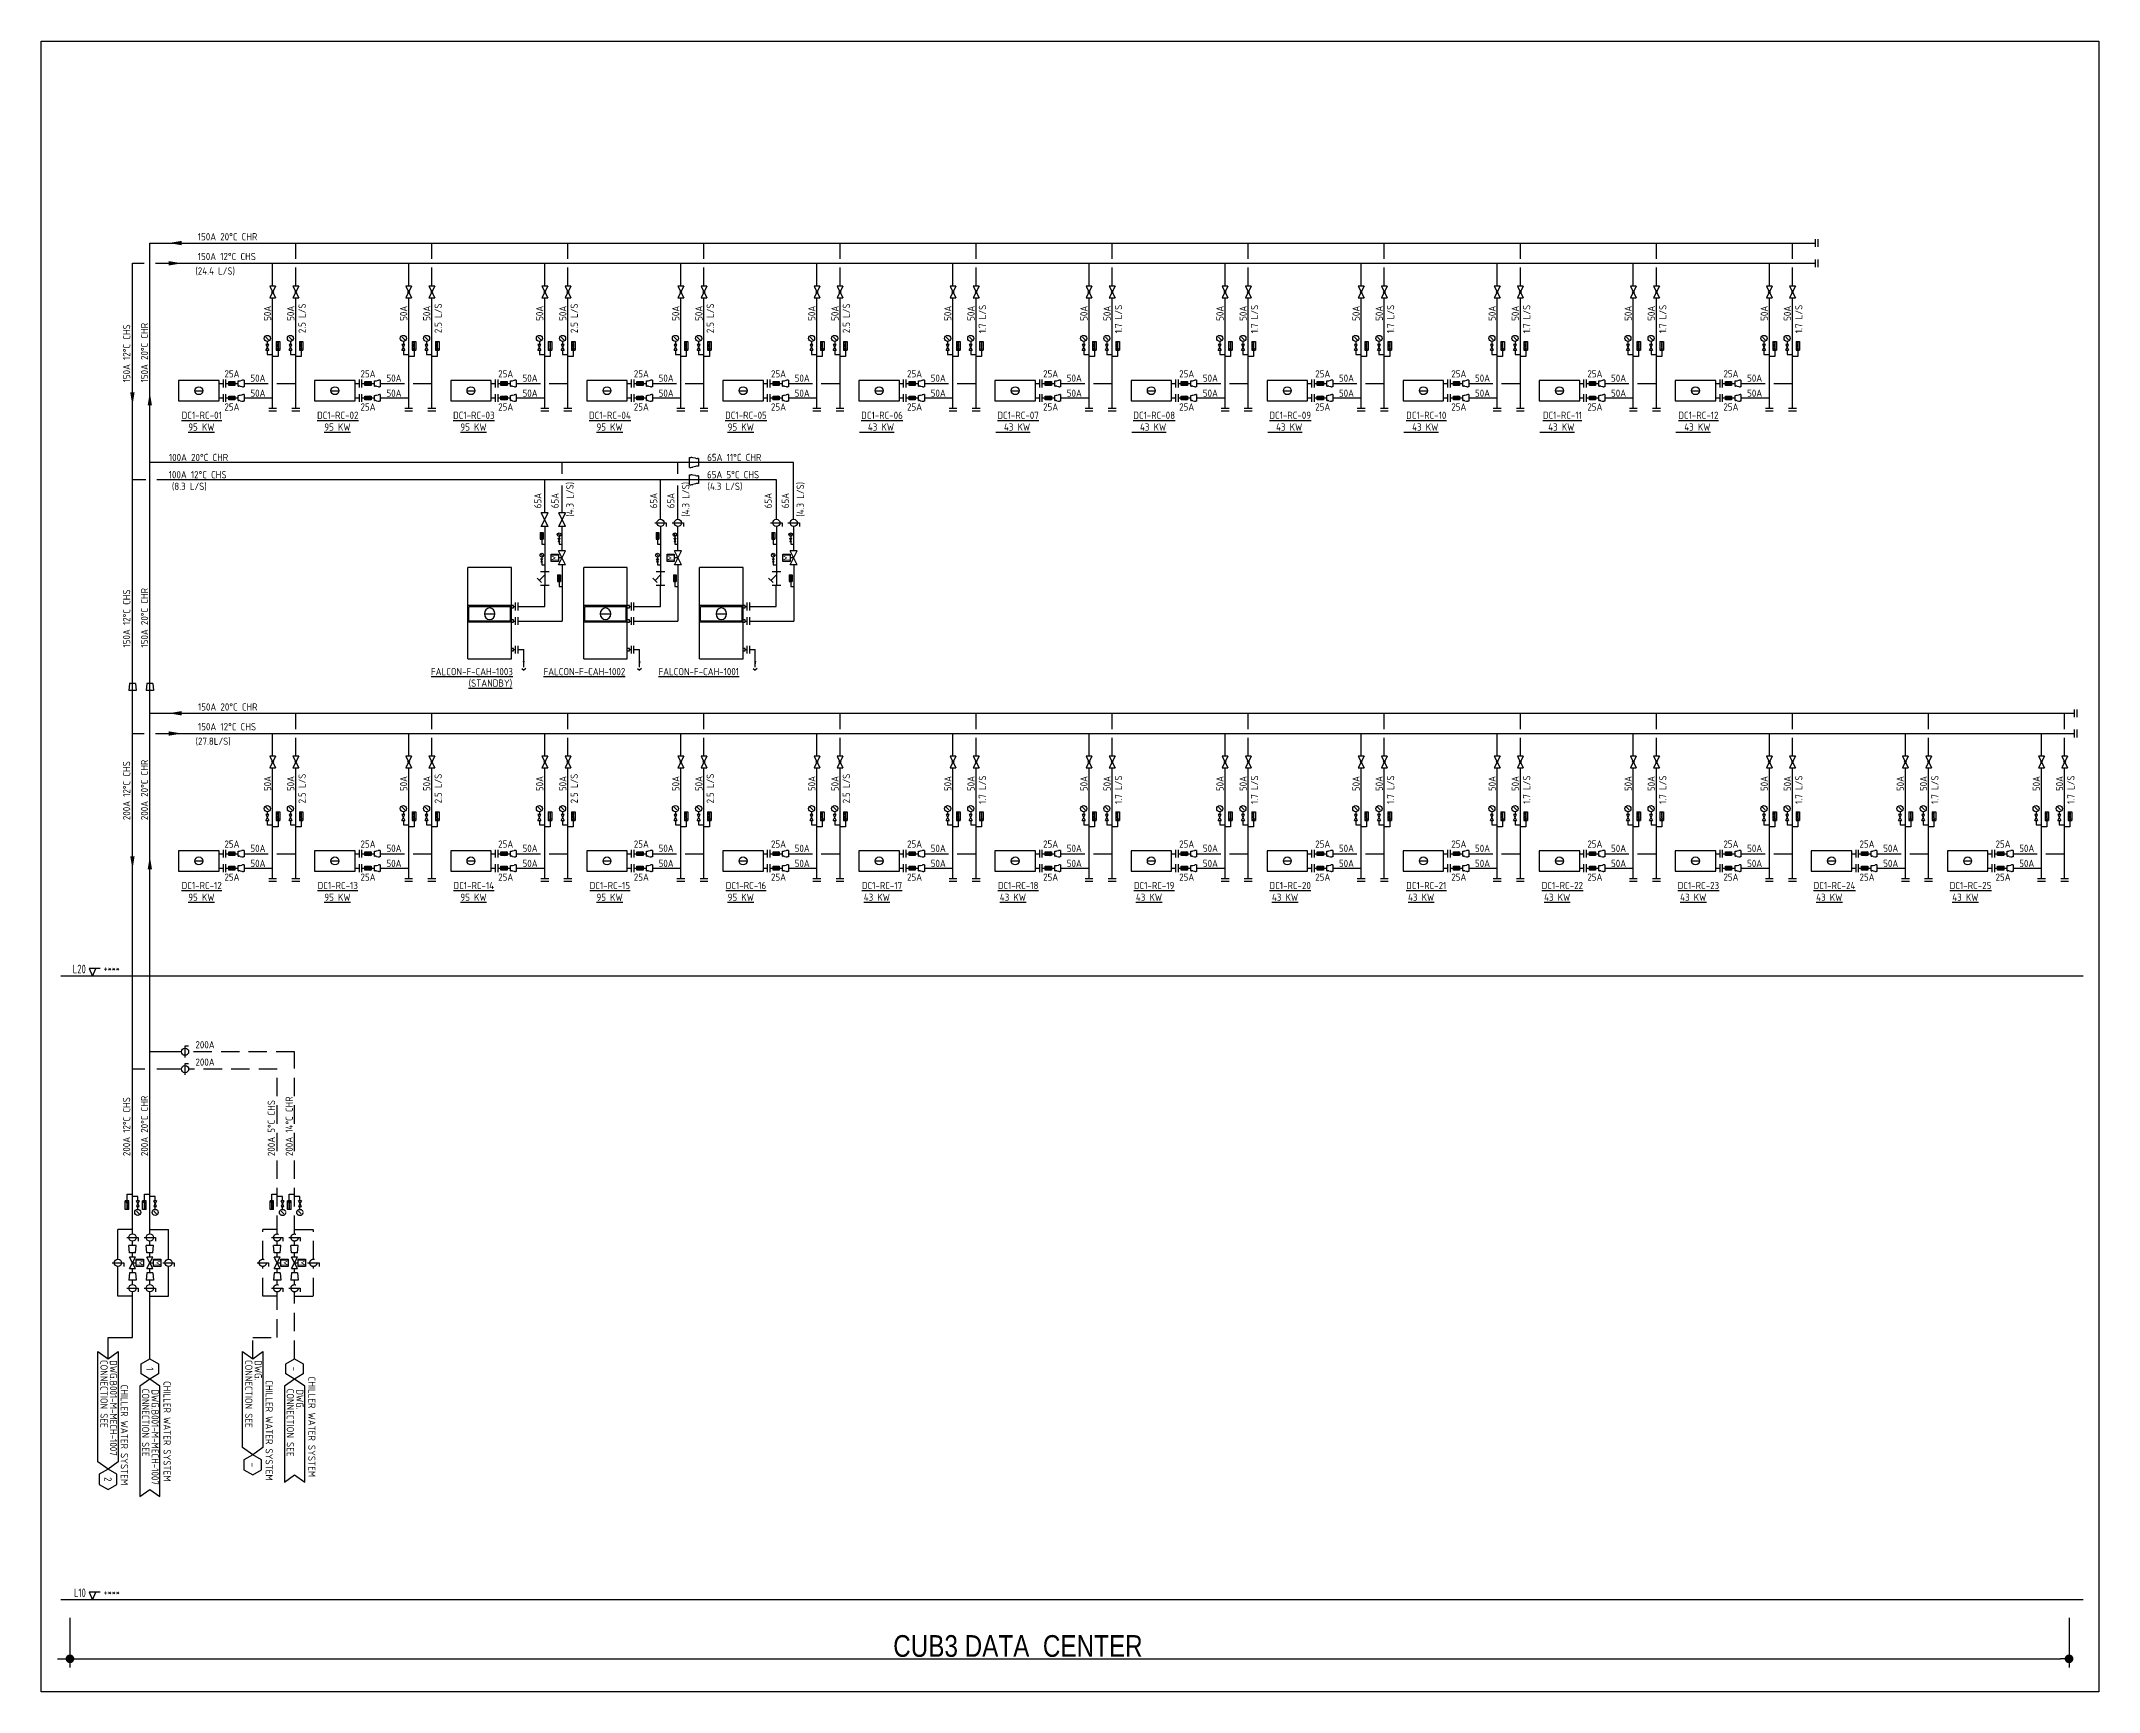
# Model space of a CAD drawing. Extents: x 41366 to 42076, y 84937 to 85507.
import ezdxf
from ezdxf.enums import TextEntityAlignment as Align

# ---------------------------------------------------------------- set-up
doc = ezdxf.new("R2010")
doc.units = 0
doc.header["$LTSCALE"] = 10
doc.linetypes.add('HIDDEN', pattern=[9.525, 6.35, -3.175])
for name, color, linetype in [('A-DETL-01', 1, 'Continuous'), ('DETL-TXT', 4, 'Continuous'), ('G-ANNO-TEXT', 3, 'Continuous'), ('M-CWTR-9PIPE-R', 110, 'Continuous'), ('M-CWTR-TEXT', 3, 'Continuous'), ('M-CWTR-VAVE', 2, 'Continuous'), ('M-EQ-DCC-P2', 22, 'Continuous'), ('M-EQPM-TXT', 4, 'Continuous'), ('M-HVAC-CPIPE', 4, 'Continuous'), ('M-HVAC-EQPM', 22, 'Continuous'), ('M-PIPE-CHWR20', 110, 'Continuous'), ('M-PIPE-CHWS12', 130, 'Continuous'), ('M-PIPE-FITTING', 2, 'Continuous'), ('U-CDA-TXT', 4, 'Continuous'), ('U-CDA-V', 3, 'Continuous'), ('U-CH-V', 3, 'Continuous')]:
    doc.layers.add(name, color=color, linetype=linetype)
doc.styles.add('AA-TXT', font='isocp.shx', dxfattribs={"width": 0.8, "bigfont": 'chineset.shx'})

msp = doc.modelspace()

# ---------------------------------------------------------------- texts
at = {"color": 4, "insert": (41702.97, 84952.49), "char_height": 7.5, "attachment_point": 5, "style": 'AA-TXT'}
msp.add_mtext('\\A1;{\\fArial|b0|i0|c0|p34;CUB3 DATA  CENTER}', dxfattribs=at)
at = {"layer": 'DEFPOINTS', "style": 'AA-TXT'}
for s, p in [('(24.4 L/S)', (41418.84, 85427.71)), ('(8.3 L/S)', (41410.72, 85353.3)), ('(27.8L/S)', (41418.9, 85265.21))]:
    msp.add_text(s, height=2.5, dxfattribs=at).set_placement(p, align=Align.MIDDLE_LEFT)
for s, p in [('2.5 L/S', (41456.95, 85406.23)), ('2.5 L/S', (41503.95, 85406.23)), ('2.5 L/S', (41550.95, 85406.23)), ('2.5 L/S', (41597.95, 85406.23)), ('2.5 L/S', (41644.95, 85406.23)), ('1.7 L/S', (41691.95, 85406.23)), ('1.7 L/S', (41738.95, 85406.23)), ('1.7 L/S', (41785.95, 85406.23)), ('1.7 L/S', (41832.95, 85406.23)), ('1.7 L/S', (41879.95, 85406.23)), ('1.7 L/S', (41926.95, 85406.23)), ('1.7 L/S', (41973.95, 85406.23)), ('2.5 L/S', (41456.95, 85243.73)), ('2.5 L/S', (41503.95, 85243.73)), ('2.5 L/S', (41550.95, 85243.73)), ('2.5 L/S', (41597.95, 85243.73)), ('2.5 L/S', (41644.95, 85243.73)), ('1.7 L/S', (41691.95, 85243.57)), ('1.7 L/S', (41738.95, 85243.57)), ('1.7 L/S', (41785.95, 85243.57)), ('1.7 L/S', (41832.95, 85243.57)), ('1.7 L/S', (41879.95, 85243.57)), ('1.7 L/S', (41926.95, 85243.57)), ('1.7 L/S', (41973.95, 85243.57)), ('1.7 L/S', (42020.95, 85243.57)), ('1.7 L/S', (42067.95, 85243.57))]:
    msp.add_text(s, height=2.5, rotation=90, dxfattribs=at).set_placement(p)
for p in [(41548.22, 85342.78), (41588.22, 85342.78), (41627.79, 85342.78)]:
    msp.add_text('(4.3 L/S)', height=2.5, rotation=90, dxfattribs=at).set_placement(p, align=Align.MIDDLE_LEFT)
at = {"layer": 'DETL-TXT', "style": 'AA-TXT'}
for s, p in [('150A 20%%DC CHR', (41419.68, 85438.3)), ('150A 12%%DC CHS', (41419.68, 85431.47)), ('25A', (41428.88, 85390.92)), ('25A', (41475.88, 85390.92)), ('25A', (41523.44, 85390.92)), ('25A', (41570.29, 85390.92)), ('25A', (41617.67, 85390.92)), ('25A', (41664.67, 85390.92)), ('25A', (41711.67, 85390.92)), ('25A', (41758.67, 85390.92)), ('25A', (41805.67, 85390.92)), ('25A', (41852.67, 85390.92)), ('25A', (41899.67, 85390.92)), ('25A', (41946.67, 85390.92)), ('50A', (41437.85, 85389.44)), ('50A', (41437.85, 85384.24)), ('50A', (41484.85, 85389.44)), ('50A', (41484.85, 85384.24)), ('50A', (41531.85, 85389.44)), ('50A', (41531.85, 85384.24)), ('50A', (41578.85, 85389.44)), ('50A', (41578.85, 85384.24)), ('50A', (41625.85, 85389.44)), ('50A', (41625.85, 85384.24)), ('50A', (41672.85, 85389.44)), ('50A', (41672.85, 85384.24)), ('50A', (41719.85, 85389.44)), ('50A', (41719.85, 85384.24)), ('50A', (41766.85, 85389.44)), ('50A', (41766.85, 85384.24)), ('50A', (41813.85, 85389.44)), ('50A', (41813.85, 85384.24)), ('50A', (41860.85, 85389.44)), ('50A', (41860.85, 85384.24)), ('50A', (41907.85, 85389.44)), ('50A', (41907.85, 85384.24)), ('50A', (41954.85, 85389.44)), ('50A', (41954.85, 85384.24)), ('25A', (41428.88, 85379.48)), ('25A', (41475.88, 85379.48)), ('25A', (41523.44, 85379.48)), ('25A', (41570.29, 85379.48)), ('25A', (41617.67, 85379.48)), ('25A', (41664.67, 85379.48)), ('25A', (41711.67, 85379.48)), ('25A', (41758.67, 85379.48)), ('25A', (41805.67, 85379.48)), ('25A', (41852.67, 85379.48)), ('25A', (41899.67, 85379.48)), ('25A', (41946.67, 85379.48)), ('100A 12%%DC CHS', (41409.64, 85356.07)), ('100A 20%%DC CHR ', (41409.7, 85362.03)), ('65A 5%%DC CHS', (41595.57, 85356.07)), ('65A 11%%DC CHR ', (41595.63, 85362.03)), ('150A 20%%DC CHR', (41419.74, 85275.8)), ('150A 12%%DC CHS', (41419.74, 85268.97)), ('25A', (41428.88, 85228.42)), ('25A', (41475.88, 85228.42)), ('25A', (41523.44, 85228.42)), ('25A', (41570.29, 85228.42)), ('25A', (41617.67, 85228.42)), ('25A', (41664.67, 85228.42)), ('25A', (41711.67, 85228.42)), ('25A', (41758.67, 85228.42)), ('25A', (41805.67, 85228.42)), ('25A', (41852.67, 85228.42)), ('25A', (41899.67, 85228.42)), ('25A', (41946.67, 85228.42)), ('25A', (41993.67, 85228.42)), ('25A', (42040.67, 85228.42)), ('50A', (41437.85, 85226.94)), ('50A', (41437.85, 85221.74)), ('50A', (41484.85, 85226.94)), ('50A', (41484.85, 85221.74)), ('50A', (41531.85, 85226.94)), ('50A', (41531.85, 85221.74)), ('50A', (41578.85, 85226.94)), ('50A', (41578.85, 85221.74)), ('50A', (41625.85, 85226.94)), ('50A', (41625.85, 85221.74)), ('50A', (41672.85, 85226.94)), ('50A', (41672.85, 85221.74)), ('50A', (41719.85, 85226.94)), ('50A', (41719.85, 85221.74)), ('50A', (41766.85, 85226.94)), ('50A', (41766.85, 85221.74)), ('50A', (41813.85, 85226.94)), ('50A', (41813.85, 85221.74)), ('50A', (41860.85, 85226.94)), ('50A', (41860.85, 85221.74)), ('50A', (41907.85, 85226.94)), ('50A', (41907.85, 85221.74)), ('50A', (41954.85, 85226.94)), ('50A', (41954.85, 85221.74)), ('50A', (42001.85, 85226.94)), ('50A', (42001.85, 85221.74)), ('50A', (42048.85, 85226.94)), ('50A', (42048.85, 85221.74)), ('25A', (41428.88, 85216.98)), ('25A', (41475.88, 85216.98)), ('25A', (41523.44, 85216.98)), ('25A', (41570.29, 85216.98)), ('25A', (41617.67, 85216.98)), ('25A', (41664.67, 85216.98)), ('25A', (41711.67, 85216.98)), ('25A', (41758.67, 85216.98)), ('25A', (41805.67, 85216.98)), ('25A', (41852.67, 85216.98)), ('25A', (41899.67, 85216.98)), ('25A', (41946.67, 85216.98)), ('25A', (41993.67, 85216.98)), ('25A', (42040.67, 85216.98)), ('200A', (41418.86, 85159.07)), ('200A', (41418.86, 85153.07))]:
    msp.add_text(s, height=2.5, dxfattribs=at).set_placement(p)
for s, rotation, p in [('50A', 90, (41445.02, 85410.48)), ('50A', 90, (41453.02, 85410.48)), ('50A', 90, (41492.02, 85410.48)), ('50A', 90, (41500.02, 85410.48)), ('50A', 90, (41539.02, 85410.48)), ('50A', 90, (41547.02, 85410.48)), ('50A', 90, (41586.02, 85410.48)), ('50A', 90, (41594.02, 85410.48)), ('50A', 90, (41633.02, 85410.48)), ('50A', 90, (41641.02, 85410.48)), ('50A', 90, (41680.02, 85410.48)), ('50A', 90, (41688.02, 85410.48)), ('50A', 90, (41727.02, 85410.48)), ('50A', 90, (41735.02, 85410.48)), ('50A', 90, (41774.02, 85410.48)), ('50A', 90, (41782.02, 85410.48)), ('50A', 90, (41821.02, 85410.48)), ('50A', 90, (41829.02, 85410.48)), ('50A', 90, (41868.02, 85410.48)), ('50A', 90, (41876.02, 85410.48)), ('50A', 90, (41915.02, 85410.48)), ('50A', 90, (41923.02, 85410.48)), ('50A', 90, (41962.02, 85410.48)), ('50A', 90, (41970.02, 85410.48)), ('150A 12%%DC CHS', 90, (41396.33, 85389.22)), ('150A 20%%DC CHR', 90, (41402.51, 85389.22)), ('65A', 90, (41538.37, 85345.71)), ('65A', 90, (41544.32, 85345.71)), ('65A', 90, (41578.37, 85345.71)), ('65A', 90, (41584.32, 85345.71)), ('65A', 90, (41617.94, 85345.71)), ('65A', 90, (41623.89, 85345.71)), ('150A 12%%DC CHS', 90, (41396.33, 85297.6)), ('150A 20%%DC CHR', 90, (41402.51, 85297.6)), ('200A 12%%DC CHS', 90, (41396.33, 85237.94)), ('200A 20%%DC CHR', 90, (41402.51, 85237.94)), ('50A', 90, (41445.02, 85247.98)), ('50A', 90, (41453.02, 85247.98)), ('50A', 90, (41492.02, 85247.98)), ('50A', 90, (41500.02, 85247.98)), ('50A', 90, (41539.02, 85247.98)), ('50A', 90, (41547.02, 85247.98)), ('50A', 90, (41586.02, 85247.98)), ('50A', 90, (41594.02, 85247.98)), ('50A', 90, (41633.02, 85247.98)), ('50A', 90, (41641.02, 85247.98)), ('50A', 90, (41680.02, 85247.98)), ('50A', 90, (41688.02, 85247.98)), ('50A', 90, (41727.02, 85247.98)), ('50A', 90, (41735.02, 85247.98)), ('50A', 90, (41774.02, 85247.98)), ('50A', 90, (41782.02, 85247.98)), ('50A', 90, (41821.02, 85247.98)), ('50A', 90, (41829.02, 85247.98)), ('50A', 90, (41868.02, 85247.98)), ('50A', 90, (41876.02, 85247.98)), ('50A', 90, (41915.02, 85247.98)), ('50A', 90, (41923.02, 85247.98)), ('50A', 90, (41962.02, 85247.98)), ('50A', 90, (41970.02, 85247.98)), ('50A', 90, (42009.02, 85247.98)), ('50A', 90, (42017.02, 85247.98)), ('50A', 90, (42056.02, 85247.98)), ('50A', 90, (42064.02, 85247.98)), ('200A 12%%DC CHS', 90, (41396.33, 85121.84)), ('200A 20%%DC CHR', 90, (41402.51, 85121.84)), ('CONNECTION SEE', 270, (41386.04, 85051.37)), ('DWG.B001-M-MECH-1007', 270, (41389.29, 85051.29)), ('CONNECTION SEE', 270, (41400.4, 85041.44)), ('DWG.B001-M-MECH-1007', 270, (41403.68, 85041.23))]:
    msp.add_text(s, height=2.5, rotation=rotation, dxfattribs=at).set_placement(p)
msp.add_text('(4.3 L/S)', height=2.5, dxfattribs=at).set_placement((41595.76, 85353.3), align=Align.MIDDLE_LEFT)
at = {"layer": 'DETL-TXT', "color": 252, "linetype": 'HIDDEN', "style": 'AA-TXT'}
for s, rotation, p in [('200A 5%%DC CHS', 90, (41446.33, 85121.84)), ('200A 14%%DC CHR', 90, (41452.51, 85121.84)), ('CONNECTION SEE', 270, (41436.04, 85051.37)), ('DWG. ', 270, (41439.29, 85051.29)), ('CONNECTION SEE', 270, (41450.4, 85041.44)), ('DWG. ', 270, (41453.68, 85041.23))]:
    msp.add_text(s, height=2.5, rotation=rotation, dxfattribs=at).set_placement(p)
at = {"layer": 'DETL-TXT', "style": 'AA-TXT'}
for s, p in [('1', (41403.1, 85048.3)), ('2', (41388.66, 85010.15))]:
    msp.add_text(s, height=2.5, rotation=270, dxfattribs=at).set_placement(p, align=Align.MIDDLE)
at = {"layer": 'DETL-TXT', "color": 252, "linetype": 'HIDDEN', "style": 'AA-TXT'}
for p in [(41453.1, 85048.3), (41438.66, 85015.15)]:
    msp.add_text('-', height=2.5, rotation=270, dxfattribs=at).set_placement(p, align=Align.MIDDLE)
at = {"layer": 'M-CWTR-TEXT', "color": 252, "linetype": 'HIDDEN', "style": 'AA-TXT'}
for p in [(41457.82, 85010.88), (41443.07, 85009.63)]:
    msp.add_text('CHILLER WATER SYSTEM', height=2.5, rotation=270, dxfattribs=at).set_placement(p, align=Align.RIGHT)
at = {"layer": 'M-CWTR-TEXT', "style": 'AA-TXT'}
for p in [(41393.07, 85008.09), (41407.82, 85009.34)]:
    msp.add_text('CHILLER WATER SYSTEM', height=2.5, rotation=270, dxfattribs=at).set_placement(p, align=Align.RIGHT)
at = {"layer": 'M-EQPM-TXT', "style": 'AA-TXT'}
for s, p in [('%%UDC1-RC-01', (41421.03, 85377.85)), ('%%UDC1-RC-02', (41468.03, 85377.85)), ('%%UDC1-RC-03', (41515.03, 85377.85)), ('%%UDC1-RC-04', (41562.03, 85377.85)), ('%%UDC1-RC-05', (41609.03, 85377.85)), ('%%UDC1-RC-06', (41656.03, 85377.85)), ('%%UDC1-RC-07', (41703.03, 85377.85)), ('%%UDC1-RC-08', (41750.03, 85377.85)), ('%%UDC1-RC-09', (41797.03, 85377.85)), ('%%UDC1-RC-10', (41844.03, 85377.85)), ('%%UDC1-RC-11', (41891.03, 85377.85)), ('%%UDC1-RC-12', (41938.03, 85377.85)), ('%%U95 KW', (41420.92, 85373.79)), ('%%U95 KW', (41467.92, 85373.79)), ('%%U95 KW', (41514.92, 85373.79)), ('%%U95 KW', (41561.92, 85373.79)), ('%%U95 KW', (41607.24, 85373.79)), ('%%U  43 KW', (41654.24, 85373.79)), ('%%U  43 KW', (41701.24, 85373.79)), ('%%U  43 KW', (41748.24, 85373.79)), ('%%U  43 KW', (41795.24, 85373.79)), ('%%U  43 KW', (41842.24, 85373.79)), ('%%U  43 KW', (41889.24, 85373.79)), ('%%U  43 KW', (41936.24, 85373.79)), ('%%UDC1-RC-12', (41421.03, 85215.35)), ('%%UDC1-RC-13', (41468.03, 85215.35)), ('%%UDC1-RC-14', (41515.03, 85215.35)), ('%%UDC1-RC-15', (41562.03, 85215.35)), ('%%UDC1-RC-16', (41609.03, 85215.35)), ('%%UDC1-RC-17', (41656.03, 85215.35)), ('%%UDC1-RC-18', (41703.03, 85215.35)), ('%%UDC1-RC-19', (41750.03, 85215.35)), ('%%UDC1-RC-20', (41797.03, 85215.35)), ('%%UDC1-RC-21', (41844.03, 85215.35)), ('%%UDC1-RC-22', (41891.03, 85215.35)), ('%%UDC1-RC-23', (41938.03, 85215.35)), ('%%UDC1-RC-24', (41985.03, 85215.35)), ('%%UDC1-RC-25', (42032.03, 85215.35)), ('%%U95 KW', (41420.92, 85211.29)), ('%%U95 KW', (41467.92, 85211.29)), ('%%U95 KW', (41514.92, 85211.29)), ('%%U95 KW', (41561.92, 85211.29)), ('%%U95 KW', (41607.24, 85211.29)), ('%%U43 KW', (41654.24, 85211.29)), ('%%U43 KW', (41701.24, 85211.29)), ('%%U43 KW', (41748.24, 85211.29)), ('%%U43 KW', (41795.24, 85211.29)), ('%%U43 KW', (41842.24, 85211.29)), ('%%U43 KW', (41889.24, 85211.29)), ('%%U43 KW', (41936.24, 85211.29)), ('%%U43 KW', (41983.24, 85211.29)), ('%%U43 KW', (42030.24, 85211.29))]:
    msp.add_text(s, height=2.5, dxfattribs=at).set_placement(p, align=Align.MIDDLE)
for s, p in [('%%UFALCON-F-CAH-1003', (41514.37, 85289.27)), ('%%U(STANDBY)', (41520.75, 85285.3)), ('%%UFALCON-F-CAH-1002', (41553.23, 85289.27)), ('%%UFALCON-F-CAH-1001', (41592.73, 85289.27))]:
    msp.add_text(s, height=2.5, dxfattribs=at).set_placement(p, align=Align.MIDDLE_CENTER)
at = {"layer": 'M-PIPE-FITTING', "ltscale": 0.1, "style": 'AA-TXT'}
for rotation, p in [(90, (41543.01, 85328.57)), (90, (41583.01, 85328.57)), (90, (41623.01, 85328.57)), (270, (41399.62, 85084.94)), (270, (41405.62, 85084.94))]:
    msp.add_text('M', height=2.5, rotation=rotation, dxfattribs=at).set_placement(p, align=Align.MIDDLE)
at = {"layer": 'M-PIPE-FITTING', "color": 252, "linetype": 'HIDDEN', "ltscale": 0.1, "style": 'AA-TXT'}
for p in [(41449.62, 85084.94), (41455.62, 85084.94)]:
    msp.add_text('M', height=2.5, rotation=270, dxfattribs=at).set_placement(p, align=Align.MIDDLE)

# ---------------------------------------------------------------- blocks, each defined once
blk = doc.blocks.new('RISER-TXT')
at = {"layer": 'G-ANNO-TEXT'}
for p, q in [((-1.15, 2.64), (0, 0)), ((2.6, 2.64), (-1.15, 2.64)), ((0, 0), (1.15, 2.64))]:
    blk.add_line(p, q, dxfattribs=at)
at = {"layer": 'G-ANNO-TEXT', "style": 'AA-TXT', "width": 0.8}
blk.add_attdef('LEVEL', text='', height=3, dxfattribs=at).set_placement((-2.33, 0.96), align=Align.RIGHT)
blk.add_attdef('HIGEHT', (3.82, 1.42), '', height=2.5, dxfattribs=at)
blk = doc.blocks.new('_Dot')
at = {"color": 0, "linetype": 'ByBlock', "lineweight": -2}
blk.add_line((-0.5, 0), (-1, 0), dxfattribs=at)
at = {"color": 0, "linetype": 'ByBlock', "const_width": 0.5}
blk.add_lwpolyline([(-0.25, 0, 1), (0.25, 0, 1)], format="xyb", close=True, dxfattribs=at)
blk = doc.blocks.new('A$C5D640173')
at = {"layer": 'U-CDA-V'}
for p, q in [((0, 0), (0, 2.72)), ((0.88, 0), (0.88, 2.72))]:
    blk.add_line(p, q, dxfattribs=at)

# ---------------------------------------------------------------- linework, layer by layer
for p, q in [((41433.67, 85387.95), (41433.67, 85389.73)), ((41433.67, 85389.73), (41433.89, 85389.73)), ((41433.67, 85387.95), (41433.89, 85387.95)), ((41434.36, 85389.78), (41434.94, 85389.93)), ((41434.36, 85387.89), (41434.94, 85387.75)), ((41435.7, 85389.98), (41435.41, 85389.98)), ((41435.7, 85387.7), (41435.41, 85387.7)), ((41435.7, 85389.98), (41435.7, 85387.7)), ((41480.67, 85387.95), (41480.67, 85389.73)), ((41480.67, 85389.73), (41480.89, 85389.73)), ((41480.67, 85387.95), (41480.89, 85387.95)), ((41481.36, 85389.78), (41481.94, 85389.93)), ((41481.36, 85387.89), (41481.94, 85387.75)), ((41482.7, 85389.98), (41482.41, 85389.98)), ((41482.7, 85387.7), (41482.41, 85387.7)), ((41482.7, 85389.98), (41482.7, 85387.7)), ((41527.67, 85387.95), (41527.67, 85389.73)), ((41527.67, 85389.73), (41527.89, 85389.73)), ((41527.67, 85387.95), (41527.89, 85387.95)), ((41528.36, 85389.78), (41528.94, 85389.93)), ((41528.36, 85387.89), (41528.94, 85387.75)), ((41529.7, 85389.98), (41529.41, 85389.98)), ((41529.7, 85387.7), (41529.41, 85387.7)), ((41529.7, 85389.98), (41529.7, 85387.7)), ((41574.67, 85387.95), (41574.67, 85389.73)), ((41574.67, 85389.73), (41574.89, 85389.73)), ((41574.67, 85387.95), (41574.89, 85387.95)), ((41575.36, 85389.78), (41575.94, 85389.93)), ((41575.36, 85387.89), (41575.94, 85387.75)), ((41576.7, 85389.98), (41576.41, 85389.98)), ((41576.7, 85387.7), (41576.41, 85387.7)), ((41576.7, 85389.98), (41576.7, 85387.7)), ((41621.67, 85387.95), (41621.67, 85389.73)), ((41621.67, 85389.73), (41621.89, 85389.73)), ((41621.67, 85387.95), (41621.89, 85387.95)), ((41622.36, 85389.78), (41622.94, 85389.93)), ((41622.36, 85387.89), (41622.94, 85387.75)), ((41623.7, 85389.98), (41623.41, 85389.98)), ((41623.7, 85387.7), (41623.41, 85387.7)), ((41623.7, 85389.98), (41623.7, 85387.7)), ((41668.67, 85387.95), (41668.67, 85389.73)), ((41668.67, 85389.73), (41668.89, 85389.73)), ((41668.67, 85387.95), (41668.89, 85387.95)), ((41669.36, 85389.78), (41669.94, 85389.93)), ((41669.36, 85387.89), (41669.94, 85387.75)), ((41670.7, 85389.98), (41670.41, 85389.98)), ((41670.7, 85387.7), (41670.41, 85387.7)), ((41670.7, 85389.98), (41670.7, 85387.7)), ((41715.67, 85387.95), (41715.67, 85389.73)), ((41715.67, 85389.73), (41715.89, 85389.73)), ((41715.67, 85387.95), (41715.89, 85387.95)), ((41716.36, 85389.78), (41716.94, 85389.93)), ((41716.36, 85387.89), (41716.94, 85387.75)), ((41717.7, 85389.98), (41717.41, 85389.98)), ((41717.7, 85387.7), (41717.41, 85387.7)), ((41717.7, 85389.98), (41717.7, 85387.7)), ((41762.67, 85387.95), (41762.67, 85389.73)), ((41762.67, 85389.73), (41762.89, 85389.73)), ((41762.67, 85387.95), (41762.89, 85387.95)), ((41763.36, 85389.78), (41763.94, 85389.93)), ((41763.36, 85387.89), (41763.94, 85387.75)), ((41764.7, 85389.98), (41764.41, 85389.98)), ((41764.7, 85387.7), (41764.41, 85387.7)), ((41764.7, 85389.98), (41764.7, 85387.7)), ((41809.67, 85387.95), (41809.67, 85389.73)), ((41809.67, 85389.73), (41809.89, 85389.73)), ((41809.67, 85387.95), (41809.89, 85387.95)), ((41810.36, 85389.78), (41810.94, 85389.93)), ((41810.36, 85387.89), (41810.94, 85387.75)), ((41811.7, 85389.98), (41811.41, 85389.98)), ((41811.7, 85387.7), (41811.41, 85387.7)), ((41811.7, 85389.98), (41811.7, 85387.7)), ((41856.67, 85387.95), (41856.67, 85389.73)), ((41856.67, 85389.73), (41856.89, 85389.73)), ((41856.67, 85387.95), (41856.89, 85387.95)), ((41857.36, 85389.78), (41857.94, 85389.93)), ((41857.36, 85387.89), (41857.94, 85387.75)), ((41858.7, 85389.98), (41858.41, 85389.98)), ((41858.7, 85387.7), (41858.41, 85387.7)), ((41858.7, 85389.98), (41858.7, 85387.7)), ((41903.67, 85387.95), (41903.67, 85389.73)), ((41903.67, 85389.73), (41903.89, 85389.73)), ((41903.67, 85387.95), (41903.89, 85387.95)), ((41904.36, 85389.78), (41904.94, 85389.93)), ((41904.36, 85387.89), (41904.94, 85387.75)), ((41905.7, 85389.98), (41905.41, 85389.98)), ((41905.7, 85387.7), (41905.41, 85387.7)), ((41905.7, 85389.98), (41905.7, 85387.7)), ((41950.67, 85387.95), (41950.67, 85389.73)), ((41950.67, 85389.73), (41950.89, 85389.73)), ((41950.67, 85387.95), (41950.89, 85387.95)), ((41951.36, 85389.78), (41951.94, 85389.93)), ((41951.36, 85387.89), (41951.94, 85387.75)), ((41952.7, 85389.98), (41952.41, 85389.98)), ((41952.7, 85387.7), (41952.41, 85387.7)), ((41952.7, 85389.98), (41952.7, 85387.7)), ((41433.67, 85382.95), (41433.67, 85384.73)), ((41433.67, 85384.73), (41433.89, 85384.73)), ((41433.67, 85382.95), (41433.89, 85382.95)), ((41434.36, 85384.78), (41434.94, 85384.93)), ((41434.36, 85382.89), (41434.94, 85382.75)), ((41435.7, 85384.98), (41435.41, 85384.98)), ((41435.7, 85382.7), (41435.41, 85382.7)), ((41435.7, 85384.98), (41435.7, 85382.7)), ((41480.67, 85382.95), (41480.67, 85384.73)), ((41480.67, 85384.73), (41480.89, 85384.73)), ((41480.67, 85382.95), (41480.89, 85382.95)), ((41481.36, 85384.78), (41481.94, 85384.93)), ((41481.36, 85382.89), (41481.94, 85382.75)), ((41482.7, 85384.98), (41482.41, 85384.98)), ((41482.7, 85382.7), (41482.41, 85382.7)), ((41482.7, 85384.98), (41482.7, 85382.7)), ((41527.67, 85382.95), (41527.67, 85384.73)), ((41527.67, 85384.73), (41527.89, 85384.73)), ((41527.67, 85382.95), (41527.89, 85382.95)), ((41528.36, 85384.78), (41528.94, 85384.93)), ((41528.36, 85382.89), (41528.94, 85382.75)), ((41529.7, 85384.98), (41529.41, 85384.98)), ((41529.7, 85382.7), (41529.41, 85382.7)), ((41529.7, 85384.98), (41529.7, 85382.7)), ((41574.67, 85382.95), (41574.67, 85384.73)), ((41574.67, 85384.73), (41574.89, 85384.73)), ((41574.67, 85382.95), (41574.89, 85382.95)), ((41575.36, 85384.78), (41575.94, 85384.93)), ((41575.36, 85382.89), (41575.94, 85382.75)), ((41576.7, 85384.98), (41576.41, 85384.98)), ((41576.7, 85382.7), (41576.41, 85382.7)), ((41576.7, 85384.98), (41576.7, 85382.7)), ((41621.67, 85382.95), (41621.67, 85384.73)), ((41621.67, 85384.73), (41621.89, 85384.73)), ((41621.67, 85382.95), (41621.89, 85382.95)), ((41622.36, 85384.78), (41622.94, 85384.93)), ((41622.36, 85382.89), (41622.94, 85382.75)), ((41623.7, 85384.98), (41623.41, 85384.98)), ((41623.7, 85382.7), (41623.41, 85382.7)), ((41623.7, 85384.98), (41623.7, 85382.7)), ((41668.67, 85382.95), (41668.67, 85384.73)), ((41668.67, 85384.73), (41668.89, 85384.73)), ((41668.67, 85382.95), (41668.89, 85382.95)), ((41669.36, 85384.78), (41669.94, 85384.93)), ((41669.36, 85382.89), (41669.94, 85382.75)), ((41670.7, 85384.98), (41670.41, 85384.98)), ((41670.7, 85382.7), (41670.41, 85382.7)), ((41670.7, 85384.98), (41670.7, 85382.7)), ((41715.67, 85382.95), (41715.67, 85384.73)), ((41715.67, 85384.73), (41715.89, 85384.73)), ((41715.67, 85382.95), (41715.89, 85382.95)), ((41716.36, 85384.78), (41716.94, 85384.93)), ((41716.36, 85382.89), (41716.94, 85382.75)), ((41717.7, 85384.98), (41717.41, 85384.98)), ((41717.7, 85382.7), (41717.41, 85382.7)), ((41717.7, 85384.98), (41717.7, 85382.7)), ((41762.67, 85382.95), (41762.67, 85384.73)), ((41762.67, 85384.73), (41762.89, 85384.73)), ((41762.67, 85382.95), (41762.89, 85382.95)), ((41763.36, 85384.78), (41763.94, 85384.93)), ((41763.36, 85382.89), (41763.94, 85382.75)), ((41764.7, 85384.98), (41764.41, 85384.98)), ((41764.7, 85382.7), (41764.41, 85382.7)), ((41764.7, 85384.98), (41764.7, 85382.7)), ((41809.67, 85382.95), (41809.67, 85384.73)), ((41809.67, 85384.73), (41809.89, 85384.73)), ((41809.67, 85382.95), (41809.89, 85382.95)), ((41810.36, 85384.78), (41810.94, 85384.93)), ((41810.36, 85382.89), (41810.94, 85382.75)), ((41811.7, 85384.98), (41811.41, 85384.98)), ((41811.7, 85382.7), (41811.41, 85382.7)), ((41811.7, 85384.98), (41811.7, 85382.7)), ((41856.67, 85382.95), (41856.67, 85384.73)), ((41856.67, 85384.73), (41856.89, 85384.73)), ((41856.67, 85382.95), (41856.89, 85382.95)), ((41857.36, 85384.78), (41857.94, 85384.93)), ((41857.36, 85382.89), (41857.94, 85382.75)), ((41858.7, 85384.98), (41858.41, 85384.98)), ((41858.7, 85382.7), (41858.41, 85382.7)), ((41858.7, 85384.98), (41858.7, 85382.7)), ((41903.67, 85382.95), (41903.67, 85384.73)), ((41903.67, 85384.73), (41903.89, 85384.73)), ((41903.67, 85382.95), (41903.89, 85382.95)), ((41904.36, 85384.78), (41904.94, 85384.93)), ((41904.36, 85382.89), (41904.94, 85382.75)), ((41905.7, 85384.98), (41905.41, 85384.98)), ((41905.7, 85382.7), (41905.41, 85382.7)), ((41905.7, 85384.98), (41905.7, 85382.7)), ((41950.67, 85382.95), (41950.67, 85384.73)), ((41950.67, 85384.73), (41950.89, 85384.73)), ((41950.67, 85382.95), (41950.89, 85382.95)), ((41951.36, 85384.78), (41951.94, 85384.93)), ((41951.36, 85382.89), (41951.94, 85382.75)), ((41952.7, 85384.98), (41952.41, 85384.98)), ((41952.7, 85382.7), (41952.41, 85382.7)), ((41952.7, 85384.98), (41952.7, 85382.7)), ((41589.54, 85363.28), (41589.97, 85363.28)), ((41589.54, 85359.85), (41589.54, 85363.28)), ((41589.54, 85359.85), (41589.97, 85359.85)), ((41591.55, 85362.99), (41590.67, 85363.2)), ((41591.55, 85360.15), (41590.67, 85359.94)), ((41592.59, 85362.9), (41592.26, 85362.9)), ((41592.59, 85360.24), (41592.26, 85360.24)), ((41592.59, 85362.9), (41592.59, 85360.24)), ((41589.54, 85357.28), (41589.97, 85357.28)), ((41589.54, 85353.85), (41589.54, 85357.28)), ((41589.54, 85353.85), (41589.97, 85353.85)), ((41591.55, 85356.99), (41590.67, 85357.2)), ((41591.55, 85354.15), (41590.67, 85353.94)), ((41592.59, 85356.9), (41592.26, 85356.9)), ((41592.59, 85354.24), (41592.26, 85354.24)), ((41592.59, 85356.9), (41592.59, 85354.24)), ((41433.67, 85225.45), (41433.67, 85227.23)), ((41433.67, 85227.23), (41433.89, 85227.23)), ((41433.67, 85225.45), (41433.89, 85225.45)), ((41434.36, 85227.28), (41434.94, 85227.42)), ((41434.36, 85225.39), (41434.94, 85225.25)), ((41435.7, 85227.48), (41435.41, 85227.48)), ((41435.7, 85225.2), (41435.41, 85225.2)), ((41435.7, 85227.48), (41435.7, 85225.2)), ((41480.67, 85225.45), (41480.67, 85227.23)), ((41480.67, 85227.23), (41480.89, 85227.23)), ((41480.67, 85225.45), (41480.89, 85225.45)), ((41481.36, 85227.28), (41481.94, 85227.42)), ((41481.36, 85225.39), (41481.94, 85225.25)), ((41482.7, 85227.48), (41482.41, 85227.48)), ((41482.7, 85225.2), (41482.41, 85225.2)), ((41482.7, 85227.48), (41482.7, 85225.2)), ((41527.67, 85225.45), (41527.67, 85227.23)), ((41527.67, 85227.23), (41527.89, 85227.23)), ((41527.67, 85225.45), (41527.89, 85225.45)), ((41528.36, 85227.28), (41528.94, 85227.42)), ((41528.36, 85225.39), (41528.94, 85225.25)), ((41529.7, 85227.48), (41529.41, 85227.48)), ((41529.7, 85225.2), (41529.41, 85225.2)), ((41529.7, 85227.48), (41529.7, 85225.2)), ((41574.67, 85225.45), (41574.67, 85227.23)), ((41574.67, 85227.23), (41574.89, 85227.23)), ((41574.67, 85225.45), (41574.89, 85225.45)), ((41575.36, 85227.28), (41575.94, 85227.42)), ((41575.36, 85225.39), (41575.94, 85225.25)), ((41576.7, 85227.48), (41576.41, 85227.48)), ((41576.7, 85225.2), (41576.41, 85225.2)), ((41576.7, 85227.48), (41576.7, 85225.2)), ((41621.67, 85225.45), (41621.67, 85227.23)), ((41621.67, 85227.23), (41621.89, 85227.23)), ((41621.67, 85225.45), (41621.89, 85225.45)), ((41622.36, 85227.28), (41622.94, 85227.42)), ((41622.36, 85225.39), (41622.94, 85225.25)), ((41623.7, 85227.48), (41623.41, 85227.48)), ((41623.7, 85225.2), (41623.41, 85225.2)), ((41623.7, 85227.48), (41623.7, 85225.2)), ((41668.67, 85225.45), (41668.67, 85227.23)), ((41668.67, 85227.23), (41668.89, 85227.23)), ((41668.67, 85225.45), (41668.89, 85225.45)), ((41669.36, 85227.28), (41669.94, 85227.42)), ((41669.36, 85225.39), (41669.94, 85225.25)), ((41670.7, 85227.48), (41670.41, 85227.48)), ((41670.7, 85225.2), (41670.41, 85225.2)), ((41670.7, 85227.48), (41670.7, 85225.2)), ((41715.67, 85225.45), (41715.67, 85227.23)), ((41715.67, 85227.23), (41715.89, 85227.23)), ((41715.67, 85225.45), (41715.89, 85225.45)), ((41716.36, 85227.28), (41716.94, 85227.42)), ((41716.36, 85225.39), (41716.94, 85225.25)), ((41717.7, 85227.48), (41717.41, 85227.48)), ((41717.7, 85225.2), (41717.41, 85225.2)), ((41717.7, 85227.48), (41717.7, 85225.2)), ((41762.67, 85225.45), (41762.67, 85227.23)), ((41762.67, 85227.23), (41762.89, 85227.23)), ((41762.67, 85225.45), (41762.89, 85225.45)), ((41763.36, 85227.28), (41763.94, 85227.42)), ((41763.36, 85225.39), (41763.94, 85225.25)), ((41764.7, 85227.48), (41764.41, 85227.48)), ((41764.7, 85225.2), (41764.41, 85225.2)), ((41764.7, 85227.48), (41764.7, 85225.2)), ((41809.67, 85225.45), (41809.67, 85227.23)), ((41809.67, 85227.23), (41809.89, 85227.23)), ((41809.67, 85225.45), (41809.89, 85225.45)), ((41810.36, 85227.28), (41810.94, 85227.42)), ((41810.36, 85225.39), (41810.94, 85225.25)), ((41811.7, 85227.48), (41811.41, 85227.48)), ((41811.7, 85225.2), (41811.41, 85225.2)), ((41811.7, 85227.48), (41811.7, 85225.2)), ((41856.67, 85225.45), (41856.67, 85227.23)), ((41856.67, 85227.23), (41856.89, 85227.23)), ((41856.67, 85225.45), (41856.89, 85225.45)), ((41857.36, 85227.28), (41857.94, 85227.42)), ((41857.36, 85225.39), (41857.94, 85225.25)), ((41858.7, 85227.48), (41858.41, 85227.48)), ((41858.7, 85225.2), (41858.41, 85225.2)), ((41858.7, 85227.48), (41858.7, 85225.2)), ((41903.67, 85225.45), (41903.67, 85227.23)), ((41903.67, 85227.23), (41903.89, 85227.23)), ((41903.67, 85225.45), (41903.89, 85225.45)), ((41904.36, 85227.28), (41904.94, 85227.42)), ((41904.36, 85225.39), (41904.94, 85225.25)), ((41905.7, 85227.48), (41905.41, 85227.48)), ((41905.7, 85225.2), (41905.41, 85225.2)), ((41905.7, 85227.48), (41905.7, 85225.2)), ((41950.67, 85225.45), (41950.67, 85227.23)), ((41950.67, 85227.23), (41950.89, 85227.23)), ((41950.67, 85225.45), (41950.89, 85225.45)), ((41951.36, 85227.28), (41951.94, 85227.42)), ((41951.36, 85225.39), (41951.94, 85225.25)), ((41952.7, 85227.48), (41952.41, 85227.48)), ((41952.7, 85225.2), (41952.41, 85225.2)), ((41952.7, 85227.48), (41952.7, 85225.2)), ((41997.67, 85225.45), (41997.67, 85227.23)), ((41997.67, 85227.23), (41997.89, 85227.23)), ((41997.67, 85225.45), (41997.89, 85225.45)), ((41998.36, 85227.28), (41998.94, 85227.42)), ((41998.36, 85225.39), (41998.94, 85225.25)), ((41999.7, 85227.48), (41999.41, 85227.48)), ((41999.7, 85225.2), (41999.41, 85225.2)), ((41999.7, 85227.48), (41999.7, 85225.2)), ((42044.67, 85225.45), (42044.67, 85227.23)), ((42044.67, 85227.23), (42044.89, 85227.23)), ((42044.67, 85225.45), (42044.89, 85225.45)), ((42045.36, 85227.28), (42045.94, 85227.42)), ((42045.36, 85225.39), (42045.94, 85225.25)), ((42046.7, 85227.48), (42046.41, 85227.48)), ((42046.7, 85225.2), (42046.41, 85225.2)), ((42046.7, 85227.48), (42046.7, 85225.2)), ((41433.67, 85220.45), (41433.67, 85222.23)), ((41433.67, 85222.23), (41433.89, 85222.23)), ((41433.67, 85220.45), (41433.89, 85220.45)), ((41434.36, 85222.28), (41434.94, 85222.42)), ((41434.36, 85220.39), (41434.94, 85220.25)), ((41435.7, 85222.48), (41435.41, 85222.48)), ((41435.7, 85220.2), (41435.41, 85220.2)), ((41435.7, 85222.48), (41435.7, 85220.2)), ((41480.67, 85220.45), (41480.67, 85222.23)), ((41480.67, 85222.23), (41480.89, 85222.23)), ((41480.67, 85220.45), (41480.89, 85220.45)), ((41481.36, 85222.28), (41481.94, 85222.42)), ((41481.36, 85220.39), (41481.94, 85220.25)), ((41482.7, 85222.48), (41482.41, 85222.48)), ((41482.7, 85220.2), (41482.41, 85220.2)), ((41482.7, 85222.48), (41482.7, 85220.2)), ((41527.67, 85220.45), (41527.67, 85222.23)), ((41527.67, 85222.23), (41527.89, 85222.23)), ((41527.67, 85220.45), (41527.89, 85220.45)), ((41528.36, 85222.28), (41528.94, 85222.42)), ((41528.36, 85220.39), (41528.94, 85220.25)), ((41529.7, 85222.48), (41529.41, 85222.48)), ((41529.7, 85220.2), (41529.41, 85220.2)), ((41529.7, 85222.48), (41529.7, 85220.2)), ((41574.67, 85220.45), (41574.67, 85222.23)), ((41574.67, 85222.23), (41574.89, 85222.23)), ((41574.67, 85220.45), (41574.89, 85220.45)), ((41575.36, 85222.28), (41575.94, 85222.42)), ((41575.36, 85220.39), (41575.94, 85220.25)), ((41576.7, 85222.48), (41576.41, 85222.48)), ((41576.7, 85220.2), (41576.41, 85220.2)), ((41576.7, 85222.48), (41576.7, 85220.2)), ((41621.67, 85220.45), (41621.67, 85222.23)), ((41621.67, 85222.23), (41621.89, 85222.23)), ((41621.67, 85220.45), (41621.89, 85220.45)), ((41622.36, 85222.28), (41622.94, 85222.42)), ((41622.36, 85220.39), (41622.94, 85220.25)), ((41623.7, 85222.48), (41623.41, 85222.48)), ((41623.7, 85220.2), (41623.41, 85220.2)), ((41623.7, 85222.48), (41623.7, 85220.2)), ((41668.67, 85220.45), (41668.67, 85222.23)), ((41668.67, 85222.23), (41668.89, 85222.23)), ((41668.67, 85220.45), (41668.89, 85220.45)), ((41669.36, 85222.28), (41669.94, 85222.42)), ((41669.36, 85220.39), (41669.94, 85220.25)), ((41670.7, 85222.48), (41670.41, 85222.48)), ((41670.7, 85220.2), (41670.41, 85220.2)), ((41670.7, 85222.48), (41670.7, 85220.2)), ((41715.67, 85220.45), (41715.67, 85222.23)), ((41715.67, 85222.23), (41715.89, 85222.23)), ((41715.67, 85220.45), (41715.89, 85220.45)), ((41716.36, 85222.28), (41716.94, 85222.42)), ((41716.36, 85220.39), (41716.94, 85220.25)), ((41717.7, 85222.48), (41717.41, 85222.48)), ((41717.7, 85220.2), (41717.41, 85220.2)), ((41717.7, 85222.48), (41717.7, 85220.2)), ((41762.67, 85220.45), (41762.67, 85222.23)), ((41762.67, 85222.23), (41762.89, 85222.23)), ((41762.67, 85220.45), (41762.89, 85220.45)), ((41763.36, 85222.28), (41763.94, 85222.42)), ((41763.36, 85220.39), (41763.94, 85220.25)), ((41764.7, 85222.48), (41764.41, 85222.48)), ((41764.7, 85220.2), (41764.41, 85220.2)), ((41764.7, 85222.48), (41764.7, 85220.2)), ((41809.67, 85220.45), (41809.67, 85222.23)), ((41809.67, 85222.23), (41809.89, 85222.23)), ((41809.67, 85220.45), (41809.89, 85220.45)), ((41810.36, 85222.28), (41810.94, 85222.42)), ((41810.36, 85220.39), (41810.94, 85220.25)), ((41811.7, 85222.48), (41811.41, 85222.48)), ((41811.7, 85220.2), (41811.41, 85220.2)), ((41811.7, 85222.48), (41811.7, 85220.2)), ((41856.67, 85220.45), (41856.67, 85222.23)), ((41856.67, 85222.23), (41856.89, 85222.23)), ((41856.67, 85220.45), (41856.89, 85220.45)), ((41857.36, 85222.28), (41857.94, 85222.42)), ((41857.36, 85220.39), (41857.94, 85220.25)), ((41858.7, 85222.48), (41858.41, 85222.48)), ((41858.7, 85220.2), (41858.41, 85220.2)), ((41858.7, 85222.48), (41858.7, 85220.2)), ((41903.67, 85220.45), (41903.67, 85222.23)), ((41903.67, 85222.23), (41903.89, 85222.23)), ((41903.67, 85220.45), (41903.89, 85220.45)), ((41904.36, 85222.28), (41904.94, 85222.42)), ((41904.36, 85220.39), (41904.94, 85220.25)), ((41905.7, 85222.48), (41905.41, 85222.48)), ((41905.7, 85220.2), (41905.41, 85220.2)), ((41905.7, 85222.48), (41905.7, 85220.2)), ((41950.67, 85220.45), (41950.67, 85222.23)), ((41950.67, 85222.23), (41950.89, 85222.23)), ((41950.67, 85220.45), (41950.89, 85220.45)), ((41951.36, 85222.28), (41951.94, 85222.42)), ((41951.36, 85220.39), (41951.94, 85220.25)), ((41952.7, 85222.48), (41952.41, 85222.48)), ((41952.7, 85220.2), (41952.41, 85220.2)), ((41952.7, 85222.48), (41952.7, 85220.2)), ((41997.67, 85220.45), (41997.67, 85222.23)), ((41997.67, 85222.23), (41997.89, 85222.23)), ((41997.67, 85220.45), (41997.89, 85220.45)), ((41998.36, 85222.28), (41998.94, 85222.42)), ((41998.36, 85220.39), (41998.94, 85220.25)), ((41999.7, 85222.48), (41999.41, 85222.48)), ((41999.7, 85220.2), (41999.41, 85220.2)), ((41999.7, 85222.48), (41999.7, 85220.2)), ((42044.67, 85220.45), (42044.67, 85222.23)), ((42044.67, 85222.23), (42044.89, 85222.23)), ((42044.67, 85220.45), (42044.89, 85220.45)), ((42045.36, 85222.28), (42045.94, 85222.42)), ((42045.36, 85220.39), (42045.94, 85220.25)), ((42046.7, 85222.48), (42046.41, 85222.48)), ((42046.7, 85220.2), (42046.41, 85220.2)), ((42046.7, 85222.48), (42046.7, 85220.2))]:
    msp.add_line(p, q)
at = {"color": 2}
for p, q in [((41375.52, 84962.28), (41375.52, 84945.11)), ((42066.05, 84962.28), (42066.05, 84945.11)), ((41371.16, 84948.11), (42063.05, 84948.11))]:
    msp.add_line(p, q, dxfattribs=at)
for centre, radius, start, end in [((41433.89, 85391.73), 2, 270, 283.62699), ((41433.89, 85385.95), 2, 76.37301, 90), ((41435.41, 85387.98), 2, 90, 103.62699), ((41435.41, 85389.7), 2, 256.37301, 270), ((41480.89, 85391.73), 2, 270, 283.62699), ((41480.89, 85385.95), 2, 76.37301, 90), ((41482.41, 85387.98), 2, 90, 103.62699), ((41482.41, 85389.7), 2, 256.37301, 270), ((41527.89, 85391.73), 2, 270, 283.62699), ((41527.89, 85385.95), 2, 76.37301, 90), ((41529.41, 85387.98), 2, 90, 103.62699), ((41529.41, 85389.7), 2, 256.37301, 270), ((41574.89, 85391.73), 2, 270, 283.62699), ((41574.89, 85385.95), 2, 76.37301, 90), ((41576.41, 85387.98), 2, 90, 103.62699), ((41576.41, 85389.7), 2, 256.37301, 270), ((41621.89, 85391.73), 2, 270, 283.62699), ((41621.89, 85385.95), 2, 76.37301, 90), ((41623.41, 85387.98), 2, 90, 103.62699), ((41623.41, 85389.7), 2, 256.37301, 270), ((41668.89, 85391.73), 2, 270, 283.62699), ((41668.89, 85385.95), 2, 76.37301, 90), ((41670.41, 85387.98), 2, 90, 103.62699), ((41670.41, 85389.7), 2, 256.37301, 270), ((41715.89, 85391.73), 2, 270, 283.62699), ((41715.89, 85385.95), 2, 76.37301, 90), ((41717.41, 85387.98), 2, 90, 103.62699), ((41717.41, 85389.7), 2, 256.37301, 270), ((41762.89, 85391.73), 2, 270, 283.62699), ((41762.89, 85385.95), 2, 76.37301, 90), ((41764.41, 85387.98), 2, 90, 103.62699), ((41764.41, 85389.7), 2, 256.37301, 270), ((41809.89, 85391.73), 2, 270, 283.62699), ((41809.89, 85385.95), 2, 76.37301, 90), ((41811.41, 85387.98), 2, 90, 103.62699), ((41811.41, 85389.7), 2, 256.37301, 270), ((41856.89, 85391.73), 2, 270, 283.62699), ((41856.89, 85385.95), 2, 76.37301, 90), ((41858.41, 85387.98), 2, 90, 103.62699), ((41858.41, 85389.7), 2, 256.37301, 270), ((41903.89, 85391.73), 2, 270, 283.62699), ((41903.89, 85385.95), 2, 76.37301, 90), ((41905.41, 85387.98), 2, 90, 103.62699), ((41905.41, 85389.7), 2, 256.37301, 270), ((41950.89, 85391.73), 2, 270, 283.62699), ((41950.89, 85385.95), 2, 76.37301, 90), ((41952.41, 85387.98), 2, 90, 103.62699), ((41952.41, 85389.7), 2, 256.37301, 270), ((41433.89, 85386.73), 2, 270, 283.62699), ((41433.89, 85380.95), 2, 76.37301, 90), ((41435.41, 85382.98), 2, 90, 103.62699), ((41435.41, 85384.7), 2, 256.37301, 270), ((41480.89, 85386.73), 2, 270, 283.62699), ((41480.89, 85380.95), 2, 76.37301, 90), ((41482.41, 85382.98), 2, 90, 103.62699), ((41482.41, 85384.7), 2, 256.37301, 270), ((41527.89, 85386.73), 2, 270, 283.62699), ((41527.89, 85380.95), 2, 76.37301, 90), ((41529.41, 85382.98), 2, 90, 103.62699), ((41529.41, 85384.7), 2, 256.37301, 270), ((41574.89, 85386.73), 2, 270, 283.62699), ((41574.89, 85380.95), 2, 76.37301, 90), ((41576.41, 85382.98), 2, 90, 103.62699), ((41576.41, 85384.7), 2, 256.37301, 270), ((41621.89, 85386.73), 2, 270, 283.62699), ((41621.89, 85380.95), 2, 76.37301, 90), ((41623.41, 85382.98), 2, 90, 103.62699), ((41623.41, 85384.7), 2, 256.37301, 270), ((41668.89, 85386.73), 2, 270, 283.62699), ((41668.89, 85380.95), 2, 76.37301, 90), ((41670.41, 85382.98), 2, 90, 103.62699), ((41670.41, 85384.7), 2, 256.37301, 270), ((41715.89, 85386.73), 2, 270, 283.62699), ((41715.89, 85380.95), 2, 76.37301, 90), ((41717.41, 85382.98), 2, 90, 103.62699), ((41717.41, 85384.7), 2, 256.37301, 270), ((41762.89, 85386.73), 2, 270, 283.62699), ((41762.89, 85380.95), 2, 76.37301, 90), ((41764.41, 85382.98), 2, 90, 103.62699), ((41764.41, 85384.7), 2, 256.37301, 270), ((41809.89, 85386.73), 2, 270, 283.62699), ((41809.89, 85380.95), 2, 76.37301, 90), ((41811.41, 85382.98), 2, 90, 103.62699), ((41811.41, 85384.7), 2, 256.37301, 270), ((41856.89, 85386.73), 2, 270, 283.62699), ((41856.89, 85380.95), 2, 76.37301, 90), ((41858.41, 85382.98), 2, 90, 103.62699), ((41858.41, 85384.7), 2, 256.37301, 270), ((41903.89, 85386.73), 2, 270, 283.62699), ((41903.89, 85380.95), 2, 76.37301, 90), ((41905.41, 85382.98), 2, 90, 103.62699), ((41905.41, 85384.7), 2, 256.37301, 270), ((41950.89, 85386.73), 2, 270, 283.62699), ((41950.89, 85380.95), 2, 76.37301, 90), ((41952.41, 85382.98), 2, 90, 103.62699), ((41952.41, 85384.7), 2, 256.37301, 270), ((41589.97, 85360.28), 3, 76.37301, 90), ((41589.97, 85362.85), 3, 270, 283.62699), ((41592.26, 85365.9), 3, 256.37301, 270), ((41592.26, 85357.24), 3, 90, 103.62699), ((41589.97, 85354.28), 3, 76.37301, 90), ((41589.97, 85356.85), 3, 270, 283.62699), ((41592.26, 85359.9), 3, 256.37301, 270), ((41592.26, 85351.24), 3, 90, 103.62699), ((41433.89, 85229.23), 2, 270, 283.62699), ((41433.89, 85223.45), 2, 76.37301, 90), ((41435.41, 85225.48), 2, 90, 103.62699), ((41435.41, 85227.2), 2, 256.37301, 270), ((41480.89, 85229.23), 2, 270, 283.62699), ((41480.89, 85223.45), 2, 76.37301, 90), ((41482.41, 85225.48), 2, 90, 103.62699), ((41482.41, 85227.2), 2, 256.37301, 270), ((41527.89, 85229.23), 2, 270, 283.62699), ((41527.89, 85223.45), 2, 76.37301, 90), ((41529.41, 85225.48), 2, 90, 103.62699), ((41529.41, 85227.2), 2, 256.37301, 270), ((41574.89, 85229.23), 2, 270, 283.62699), ((41574.89, 85223.45), 2, 76.37301, 90), ((41576.41, 85225.48), 2, 90, 103.62699), ((41576.41, 85227.2), 2, 256.37301, 270), ((41621.89, 85229.23), 2, 270, 283.62699), ((41621.89, 85223.45), 2, 76.37301, 90), ((41623.41, 85225.48), 2, 90, 103.62699), ((41623.41, 85227.2), 2, 256.37301, 270), ((41668.89, 85229.23), 2, 270, 283.62699), ((41668.89, 85223.45), 2, 76.37301, 90), ((41670.41, 85225.48), 2, 90, 103.62699), ((41670.41, 85227.2), 2, 256.37301, 270), ((41715.89, 85229.23), 2, 270, 283.62699), ((41715.89, 85223.45), 2, 76.37301, 90), ((41717.41, 85225.48), 2, 90, 103.62699), ((41717.41, 85227.2), 2, 256.37301, 270), ((41762.89, 85229.23), 2, 270, 283.62699), ((41762.89, 85223.45), 2, 76.37301, 90), ((41764.41, 85225.48), 2, 90, 103.62699), ((41764.41, 85227.2), 2, 256.37301, 270), ((41809.89, 85229.23), 2, 270, 283.62699), ((41809.89, 85223.45), 2, 76.37301, 90), ((41811.41, 85225.48), 2, 90, 103.62699), ((41811.41, 85227.2), 2, 256.37301, 270), ((41856.89, 85229.23), 2, 270, 283.62699), ((41856.89, 85223.45), 2, 76.37301, 90), ((41858.41, 85225.48), 2, 90, 103.62699), ((41858.41, 85227.2), 2, 256.37301, 270), ((41903.89, 85229.23), 2, 270, 283.62699), ((41903.89, 85223.45), 2, 76.37301, 90), ((41905.41, 85225.48), 2, 90, 103.62699), ((41905.41, 85227.2), 2, 256.37301, 270), ((41950.89, 85229.23), 2, 270, 283.62699), ((41950.89, 85223.45), 2, 76.37301, 90), ((41952.41, 85225.48), 2, 90, 103.62699), ((41952.41, 85227.2), 2, 256.37301, 270), ((41997.89, 85229.23), 2, 270, 283.62699), ((41997.89, 85223.45), 2, 76.37301, 90), ((41999.41, 85225.48), 2, 90, 103.62699), ((41999.41, 85227.2), 2, 256.37301, 270), ((42044.89, 85229.23), 2, 270, 283.62699), ((42044.89, 85223.45), 2, 76.37301, 90), ((42046.41, 85225.48), 2, 90, 103.62699), ((42046.41, 85227.2), 2, 256.37301, 270), ((41433.89, 85224.23), 2, 270, 283.62699), ((41433.89, 85218.45), 2, 76.37301, 90), ((41435.41, 85220.48), 2, 90, 103.62699), ((41435.41, 85222.2), 2, 256.37301, 270), ((41480.89, 85224.23), 2, 270, 283.62699), ((41480.89, 85218.45), 2, 76.37301, 90), ((41482.41, 85220.48), 2, 90, 103.62699), ((41482.41, 85222.2), 2, 256.37301, 270), ((41527.89, 85224.23), 2, 270, 283.62699), ((41527.89, 85218.45), 2, 76.37301, 90), ((41529.41, 85220.48), 2, 90, 103.62699), ((41529.41, 85222.2), 2, 256.37301, 270), ((41574.89, 85224.23), 2, 270, 283.62699), ((41574.89, 85218.45), 2, 76.37301, 90), ((41576.41, 85220.48), 2, 90, 103.62699), ((41576.41, 85222.2), 2, 256.37301, 270), ((41621.89, 85224.23), 2, 270, 283.62699), ((41621.89, 85218.45), 2, 76.37301, 90), ((41623.41, 85220.48), 2, 90, 103.62699), ((41623.41, 85222.2), 2, 256.37301, 270), ((41668.89, 85224.23), 2, 270, 283.62699), ((41668.89, 85218.45), 2, 76.37301, 90), ((41670.41, 85220.48), 2, 90, 103.62699), ((41670.41, 85222.2), 2, 256.37301, 270), ((41715.89, 85224.23), 2, 270, 283.62699), ((41715.89, 85218.45), 2, 76.37301, 90), ((41717.41, 85220.48), 2, 90, 103.62699), ((41717.41, 85222.2), 2, 256.37301, 270), ((41762.89, 85224.23), 2, 270, 283.62699), ((41762.89, 85218.45), 2, 76.37301, 90), ((41764.41, 85220.48), 2, 90, 103.62699), ((41764.41, 85222.2), 2, 256.37301, 270), ((41809.89, 85224.23), 2, 270, 283.62699), ((41809.89, 85218.45), 2, 76.37301, 90), ((41811.41, 85220.48), 2, 90, 103.62699), ((41811.41, 85222.2), 2, 256.37301, 270), ((41856.89, 85224.23), 2, 270, 283.62699), ((41856.89, 85218.45), 2, 76.37301, 90), ((41858.41, 85220.48), 2, 90, 103.62699), ((41858.41, 85222.2), 2, 256.37301, 270), ((41903.89, 85224.23), 2, 270, 283.62699), ((41903.89, 85218.45), 2, 76.37301, 90), ((41905.41, 85220.48), 2, 90, 103.62699), ((41905.41, 85222.2), 2, 256.37301, 270), ((41950.89, 85224.23), 2, 270, 283.62699), ((41950.89, 85218.45), 2, 76.37301, 90), ((41952.41, 85220.48), 2, 90, 103.62699), ((41952.41, 85222.2), 2, 256.37301, 270), ((41997.89, 85224.23), 2, 270, 283.62699), ((41997.89, 85218.45), 2, 76.37301, 90), ((41999.41, 85220.48), 2, 90, 103.62699), ((41999.41, 85222.2), 2, 256.37301, 270), ((42044.89, 85224.23), 2, 270, 283.62699), ((42044.89, 85218.45), 2, 76.37301, 90), ((42046.41, 85220.48), 2, 90, 103.62699), ((42046.41, 85222.2), 2, 256.37301, 270)]:
    msp.add_arc(centre, radius, start, end)
at = {"layer": 'A-DETL-01', "linetype": 'Continuous'}
for p, q in [((42070.96, 85184.03), (41372.34, 85184.03)), ((42070.96, 84968.46), (41372.34, 84968.46))]:
    msp.add_line(p, q, dxfattribs=at)
at = {"layer": 'DEFPOINTS', "color": 1}
msp.add_lwpolyline([(41365.57, 85507.15), (42076.35, 85507.15), (42076.35, 84936.69), (41365.57, 84936.69)], close=True, dxfattribs=at)
at = {"layer": 'DETL-TXT'}
for points in [[(41388.66, 85013.65), (41385.16, 85016.15), (41385.16, 85054.3), (41388.66, 85051.8), (41392.16, 85054.3), (41392.16, 85016.15), (41388.66, 85013.65)], [(41403.1, 85044.8), (41399.6, 85042.3), (41399.6, 85004.15), (41403.1, 85006.65), (41406.6, 85004.15), (41406.6, 85042.3), (41403.1, 85044.8)]]:
    msp.add_lwpolyline(points, dxfattribs=at)
at = {"layer": 'DETL-TXT', "color": 252, "linetype": 'HIDDEN'}
for points in [[(41438.66, 85018.65), (41435.16, 85021.15), (41435.16, 85054.3), (41438.66, 85051.8), (41442.16, 85054.3), (41442.16, 85021.15), (41438.66, 85018.65)], [(41453.1, 85044.8), (41449.6, 85042.3), (41449.6, 85009.15), (41453.1, 85011.65), (41456.6, 85009.15), (41456.6, 85042.3), (41453.1, 85044.8)]]:
    msp.add_lwpolyline(points, dxfattribs=at)
at = {"layer": 'DETL-TXT'}
for points in [[(41403.1, 85051.8), (41406.13, 85050.05), (41406.13, 85046.55), (41403.1, 85044.8), (41400.07, 85046.55), (41400.07, 85050.05)], [(41388.66, 85006.65), (41391.69, 85008.4), (41391.69, 85011.9), (41388.66, 85013.65), (41385.63, 85011.9), (41385.63, 85008.4)]]:
    msp.add_lwpolyline(points, close=True, dxfattribs=at)
at = {"layer": 'DETL-TXT', "color": 252, "linetype": 'HIDDEN'}
for points in [[(41453.1, 85051.8), (41456.13, 85050.05), (41456.13, 85046.55), (41453.1, 85044.8), (41450.07, 85046.55), (41450.07, 85050.05)], [(41438.66, 85011.65), (41441.69, 85013.4), (41441.69, 85016.9), (41438.66, 85018.65), (41435.63, 85016.9), (41435.63, 85013.4)]]:
    msp.add_lwpolyline(points, close=True, dxfattribs=at)
at = {"layer": 'M-CWTR-9PIPE-R'}
for p, q in [((41545.49, 85357.57), (41545.49, 85361.57)), ((41585.49, 85357.57), (41585.49, 85361.57)), ((41625.49, 85341.9), (41625.49, 85361.57)), ((41545.49, 85344.19), (41545.49, 85353.57)), ((41585.49, 85341.9), (41585.49, 85353.57)), ((41545.52, 85330.97), (41545.52, 85339.4)), ((41585.52, 85330.97), (41585.52, 85339.4)), ((41625.52, 85330.97), (41625.52, 85339.4)), ((41545.51, 85326.17), (41545.51, 85306.74)), ((41585.51, 85326.17), (41585.51, 85306.74)), ((41625.51, 85326.17), (41625.51, 85306.74)), ((41530.32, 85306.74), (41545.51, 85306.74)), ((41570.32, 85306.74), (41585.51, 85306.74)), ((41610.32, 85306.74), (41625.51, 85306.74))]:
    msp.add_line(p, q, dxfattribs=at)
at = {"layer": 'M-CWTR-VAVE'}
for p, q in [((41538.34, 85339.39), (41540.74, 85344.19)), ((41540.74, 85339.39), (41538.34, 85344.19)), ((41540.74, 85344.19), (41538.34, 85344.19)), ((41544.33, 85339.39), (41546.73, 85344.19)), ((41546.73, 85339.39), (41544.33, 85344.19)), ((41546.73, 85344.19), (41544.33, 85344.19)), ((41537.98, 85337.35), (41538.95, 85337.35)), ((41537.98, 85337.35), (41538.95, 85337.35)), ((41537.98, 85337.35), (41537.98, 85335)), ((41537.98, 85337.35), (41537.98, 85335)), ((41538.27, 85337.04), (41538.66, 85337.04)), ((41538.27, 85337.04), (41538.66, 85337.04)), ((41538.27, 85336.64), (41538.66, 85336.64)), ((41538.27, 85336.64), (41538.66, 85336.64)), ((41540.74, 85339.39), (41538.34, 85339.39)), ((41538.47, 85337.15), (41538.47, 85335.53)), ((41538.47, 85337.15), (41538.47, 85335.53)), ((41538.95, 85337.35), (41538.95, 85335)), ((41538.95, 85337.35), (41538.95, 85335)), ((41544.74, 85336.33), (41544.19, 85336.88)), ((41546.73, 85339.39), (41544.33, 85339.39)), ((41577.98, 85337.35), (41578.95, 85337.35)), ((41577.98, 85337.35), (41578.95, 85337.35)), ((41577.98, 85337.35), (41577.98, 85335)), ((41577.98, 85337.35), (41577.98, 85335)), ((41578.27, 85337.04), (41578.66, 85337.04)), ((41578.27, 85337.04), (41578.66, 85337.04)), ((41578.27, 85336.64), (41578.66, 85336.64)), ((41578.27, 85336.64), (41578.66, 85336.64)), ((41578.47, 85337.15), (41578.47, 85335.53)), ((41578.47, 85337.15), (41578.47, 85335.53)), ((41578.95, 85337.35), (41578.95, 85335)), ((41578.95, 85337.35), (41578.95, 85335)), ((41584.74, 85336.33), (41584.19, 85336.88)), ((41617.98, 85337.35), (41618.95, 85337.35)), ((41617.98, 85337.35), (41618.95, 85337.35)), ((41617.98, 85337.35), (41617.98, 85335)), ((41617.98, 85337.35), (41617.98, 85335)), ((41618.27, 85337.04), (41618.66, 85337.04)), ((41618.27, 85337.04), (41618.66, 85337.04)), ((41618.27, 85336.64), (41618.66, 85336.64)), ((41618.27, 85336.64), (41618.66, 85336.64)), ((41618.47, 85337.15), (41618.47, 85335.53)), ((41618.47, 85337.15), (41618.47, 85335.53)), ((41618.95, 85337.35), (41618.95, 85335)), ((41618.95, 85337.35), (41618.95, 85335)), ((41624.74, 85336.33), (41624.19, 85336.88)), ((41537.98, 85335), (41538.95, 85335)), ((41537.98, 85335), (41538.95, 85335)), ((41538.74, 85329.23), (41538.19, 85329.79)), ((41538.27, 85336.25), (41538.66, 85336.25)), ((41538.27, 85336.25), (41538.66, 85336.25)), ((41538.27, 85335.86), (41538.66, 85335.86)), ((41538.27, 85335.86), (41538.66, 85335.86)), ((41538.47, 85335), (41538.47, 85333.26)), ((41538.47, 85335), (41538.47, 85333.26)), ((41538.47, 85333.26), (41539.51, 85333.26)), ((41544.77, 85335.36), (41544.17, 85334.16)), ((41544.77, 85334.16), (41544.17, 85335.36)), ((41544.17, 85335.36), (41544.77, 85335.36)), ((41544.77, 85334.16), (41544.17, 85334.16)), ((41544.32, 85326.17), (41546.72, 85330.97)), ((41546.72, 85326.17), (41544.32, 85330.97)), ((41546.72, 85330.97), (41544.32, 85330.97)), ((41544.47, 85335.97), (41544.47, 85335.36)), ((41544.47, 85334.16), (41544.47, 85333.26)), ((41544.47, 85333.26), (41545.51, 85333.26)), ((41577.98, 85335), (41578.95, 85335)), ((41577.98, 85335), (41578.95, 85335)), ((41578.74, 85329.23), (41578.19, 85329.79)), ((41578.27, 85336.25), (41578.66, 85336.25)), ((41578.27, 85336.25), (41578.66, 85336.25)), ((41578.27, 85335.86), (41578.66, 85335.86)), ((41578.27, 85335.86), (41578.66, 85335.86)), ((41578.47, 85335), (41578.47, 85333.26)), ((41578.47, 85335), (41578.47, 85333.26)), ((41578.47, 85333.26), (41579.51, 85333.26)), ((41584.77, 85335.36), (41584.17, 85334.16)), ((41584.77, 85334.16), (41584.17, 85335.36)), ((41584.17, 85335.36), (41584.77, 85335.36)), ((41584.77, 85334.16), (41584.17, 85334.16)), ((41584.32, 85326.17), (41586.72, 85330.97)), ((41586.72, 85326.17), (41584.32, 85330.97)), ((41586.72, 85330.97), (41584.32, 85330.97)), ((41584.47, 85335.97), (41584.47, 85335.36)), ((41584.47, 85334.16), (41584.47, 85333.26)), ((41584.47, 85333.26), (41585.51, 85333.26)), ((41617.98, 85335), (41618.95, 85335)), ((41617.98, 85335), (41618.95, 85335)), ((41618.74, 85329.23), (41618.19, 85329.79)), ((41618.27, 85336.25), (41618.66, 85336.25)), ((41618.27, 85336.25), (41618.66, 85336.25)), ((41618.27, 85335.86), (41618.66, 85335.86)), ((41618.27, 85335.86), (41618.66, 85335.86)), ((41618.47, 85335), (41618.47, 85333.26)), ((41618.47, 85335), (41618.47, 85333.26)), ((41618.47, 85333.26), (41619.51, 85333.26)), ((41624.77, 85335.36), (41624.17, 85334.16)), ((41624.77, 85334.16), (41624.17, 85335.36)), ((41624.17, 85335.36), (41624.77, 85335.36)), ((41624.77, 85334.16), (41624.17, 85334.16)), ((41624.32, 85326.17), (41626.72, 85330.97)), ((41626.72, 85326.17), (41624.32, 85330.97)), ((41626.72, 85330.97), (41624.32, 85330.97)), ((41624.47, 85335.97), (41624.47, 85335.36)), ((41624.47, 85334.16), (41624.47, 85333.26)), ((41624.47, 85333.26), (41625.51, 85333.26)), ((41539.53, 85322.67), (41537.62, 85320.77)), ((41541.03, 85323.77), (41538.06, 85323.77)), ((41538.77, 85328.27), (41538.17, 85327.07)), ((41538.77, 85327.07), (41538.17, 85328.27)), ((41538.17, 85328.27), (41538.77, 85328.27)), ((41538.77, 85327.07), (41538.17, 85327.07)), ((41538.47, 85328.87), (41538.47, 85328.27)), ((41538.47, 85327.07), (41538.47, 85326.17)), ((41538.47, 85326.17), (41539.51, 85326.17)), ((41539.53, 85323.77), (41539.53, 85318.97)), ((41543.98, 85322.72), (41544.95, 85322.72)), ((41543.98, 85322.72), (41544.95, 85322.72)), ((41543.98, 85322.72), (41543.98, 85320.37)), ((41543.98, 85322.72), (41543.98, 85320.37)), ((41544.27, 85322.4), (41544.66, 85322.4)), ((41544.27, 85322.4), (41544.66, 85322.4)), ((41546.72, 85326.17), (41544.32, 85326.17)), ((41544.47, 85322.52), (41544.47, 85320.9)), ((41544.47, 85322.52), (41544.47, 85320.9)), ((41544.95, 85322.72), (41544.95, 85320.37)), ((41544.95, 85322.72), (41544.95, 85320.37)), ((41579.53, 85322.67), (41577.62, 85320.77)), ((41581.03, 85323.77), (41578.06, 85323.77)), ((41578.77, 85328.27), (41578.17, 85327.07)), ((41578.77, 85327.07), (41578.17, 85328.27)), ((41578.17, 85328.27), (41578.77, 85328.27)), ((41578.77, 85327.07), (41578.17, 85327.07)), ((41578.47, 85328.87), (41578.47, 85328.27)), ((41578.47, 85327.07), (41578.47, 85326.17)), ((41578.47, 85326.17), (41579.51, 85326.17)), ((41579.53, 85323.77), (41579.53, 85318.97)), ((41583.98, 85322.72), (41584.95, 85322.72)), ((41583.98, 85322.72), (41584.95, 85322.72)), ((41583.98, 85322.72), (41583.98, 85320.37)), ((41583.98, 85322.72), (41583.98, 85320.37)), ((41584.27, 85322.4), (41584.66, 85322.4)), ((41584.27, 85322.4), (41584.66, 85322.4)), ((41586.72, 85326.17), (41584.32, 85326.17)), ((41584.47, 85322.52), (41584.47, 85320.9)), ((41584.47, 85322.52), (41584.47, 85320.9)), ((41584.95, 85322.72), (41584.95, 85320.37)), ((41584.95, 85322.72), (41584.95, 85320.37)), ((41619.53, 85322.67), (41617.62, 85320.77)), ((41621.03, 85323.77), (41618.06, 85323.77)), ((41618.77, 85328.27), (41618.17, 85327.07)), ((41618.77, 85327.07), (41618.17, 85328.27)), ((41618.17, 85328.27), (41618.77, 85328.27)), ((41618.77, 85327.07), (41618.17, 85327.07)), ((41618.47, 85328.87), (41618.47, 85328.27)), ((41618.47, 85327.07), (41618.47, 85326.17)), ((41618.47, 85326.17), (41619.51, 85326.17)), ((41619.53, 85323.77), (41619.53, 85318.97)), ((41623.98, 85322.72), (41624.95, 85322.72)), ((41623.98, 85322.72), (41624.95, 85322.72)), ((41623.98, 85322.72), (41623.98, 85320.37)), ((41623.98, 85322.72), (41623.98, 85320.37)), ((41624.27, 85322.4), (41624.66, 85322.4)), ((41624.27, 85322.4), (41624.66, 85322.4)), ((41626.72, 85326.17), (41624.32, 85326.17)), ((41624.47, 85322.52), (41624.47, 85320.9)), ((41624.47, 85322.52), (41624.47, 85320.9)), ((41624.95, 85322.72), (41624.95, 85320.37)), ((41624.95, 85322.72), (41624.95, 85320.37)), ((41536.86, 85321.53), (41538.38, 85320.01)), ((41541.03, 85318.97), (41538.06, 85318.97)), ((41543.98, 85320.37), (41544.95, 85320.37)), ((41543.98, 85320.37), (41544.95, 85320.37)), ((41544.27, 85322.01), (41544.66, 85322.01)), ((41544.27, 85322.01), (41544.66, 85322.01)), ((41544.27, 85321.62), (41544.66, 85321.62)), ((41544.27, 85321.62), (41544.66, 85321.62)), ((41544.27, 85321.23), (41544.66, 85321.23)), ((41544.27, 85321.23), (41544.66, 85321.23)), ((41544.47, 85320.37), (41544.47, 85318.63)), ((41544.47, 85320.37), (41544.47, 85318.63)), ((41544.47, 85318.63), (41545.51, 85318.63)), ((41576.86, 85321.53), (41578.38, 85320.01)), ((41581.03, 85318.97), (41578.06, 85318.97)), ((41583.98, 85320.37), (41584.95, 85320.37)), ((41583.98, 85320.37), (41584.95, 85320.37)), ((41584.27, 85322.01), (41584.66, 85322.01)), ((41584.27, 85322.01), (41584.66, 85322.01)), ((41584.27, 85321.62), (41584.66, 85321.62)), ((41584.27, 85321.62), (41584.66, 85321.62)), ((41584.27, 85321.23), (41584.66, 85321.23)), ((41584.27, 85321.23), (41584.66, 85321.23)), ((41584.47, 85320.37), (41584.47, 85318.63)), ((41584.47, 85320.37), (41584.47, 85318.63)), ((41584.47, 85318.63), (41585.51, 85318.63)), ((41616.86, 85321.53), (41618.38, 85320.01)), ((41621.03, 85318.97), (41618.06, 85318.97)), ((41623.98, 85320.37), (41624.95, 85320.37)), ((41623.98, 85320.37), (41624.95, 85320.37)), ((41624.27, 85322.01), (41624.66, 85322.01)), ((41624.27, 85322.01), (41624.66, 85322.01)), ((41624.27, 85321.62), (41624.66, 85321.62)), ((41624.27, 85321.62), (41624.66, 85321.62)), ((41624.27, 85321.23), (41624.66, 85321.23)), ((41624.27, 85321.23), (41624.66, 85321.23)), ((41624.47, 85320.37), (41624.47, 85318.63)), ((41624.47, 85320.37), (41624.47, 85318.63)), ((41624.47, 85318.63), (41625.51, 85318.63))]:
    msp.add_line(p, q, dxfattribs=at)
for centre, radius in [((41544.47, 85336.6), 0.637), ((41584.47, 85336.6), 0.637), ((41624.47, 85336.6), 0.637), ((41538.47, 85329.51), 0.637), ((41538.47, 85335.36), 0.174), ((41538.47, 85335.36), 0.174), ((41578.47, 85329.51), 0.637), ((41578.47, 85335.36), 0.174), ((41578.47, 85335.36), 0.174), ((41618.47, 85329.51), 0.637), ((41618.47, 85335.36), 0.174), ((41618.47, 85335.36), 0.174), ((41544.47, 85320.73), 0.174), ((41544.47, 85320.73), 0.174), ((41584.47, 85320.73), 0.174), ((41584.47, 85320.73), 0.174), ((41624.47, 85320.73), 0.174), ((41624.47, 85320.73), 0.174)]:
    msp.add_circle(centre, radius, dxfattribs=at)
at = {"layer": 'M-EQ-DCC-P2'}
for p, q in [((41427.03, 85389.84), (41413.03, 85389.84)), ((41413.03, 85389.84), (41413.03, 85382.84)), ((41418.82, 85386.34), (41421.25, 85386.34)), ((41427.03, 85382.84), (41427.03, 85389.84)), ((41427.03, 85388.84), (41428.5, 85388.84)), ((41428.5, 85387.48), (41428.5, 85390.2)), ((41474.03, 85389.84), (41460.03, 85389.84)), ((41460.03, 85389.84), (41460.03, 85382.84)), ((41465.82, 85386.34), (41468.25, 85386.34)), ((41474.03, 85382.84), (41474.03, 85389.84)), ((41474.03, 85388.84), (41475.5, 85388.84)), ((41475.5, 85387.48), (41475.5, 85390.2)), ((41521.03, 85389.84), (41507.03, 85389.84)), ((41507.03, 85389.84), (41507.03, 85382.84)), ((41512.82, 85386.34), (41515.25, 85386.34)), ((41521.03, 85382.84), (41521.03, 85389.84)), ((41521.03, 85388.84), (41522.5, 85388.84)), ((41522.5, 85387.48), (41522.5, 85390.2)), ((41568.03, 85389.84), (41554.03, 85389.84)), ((41554.03, 85389.84), (41554.03, 85382.84)), ((41559.82, 85386.34), (41562.25, 85386.34)), ((41568.03, 85382.84), (41568.03, 85389.84)), ((41568.03, 85388.84), (41569.5, 85388.84)), ((41569.5, 85387.48), (41569.5, 85390.2)), ((41615.03, 85389.84), (41601.03, 85389.84)), ((41601.03, 85389.84), (41601.03, 85382.84)), ((41606.82, 85386.34), (41609.25, 85386.34)), ((41615.03, 85382.84), (41615.03, 85389.84)), ((41615.03, 85388.84), (41616.5, 85388.84)), ((41616.5, 85387.48), (41616.5, 85390.2)), ((41662.03, 85389.84), (41648.03, 85389.84)), ((41648.03, 85389.84), (41648.03, 85382.84)), ((41653.82, 85386.34), (41656.25, 85386.34)), ((41662.03, 85382.84), (41662.03, 85389.84)), ((41662.03, 85388.84), (41663.5, 85388.84)), ((41663.5, 85387.48), (41663.5, 85390.2)), ((41709.03, 85389.84), (41695.03, 85389.84)), ((41695.03, 85389.84), (41695.03, 85382.84)), ((41700.82, 85386.34), (41703.25, 85386.34)), ((41709.03, 85382.84), (41709.03, 85389.84)), ((41709.03, 85388.84), (41710.5, 85388.84)), ((41710.5, 85387.48), (41710.5, 85390.2)), ((41756.03, 85389.84), (41742.03, 85389.84)), ((41742.03, 85389.84), (41742.03, 85382.84)), ((41747.82, 85386.34), (41750.25, 85386.34)), ((41756.03, 85382.84), (41756.03, 85389.84)), ((41756.03, 85388.84), (41757.5, 85388.84)), ((41757.5, 85387.48), (41757.5, 85390.2)), ((41803.03, 85389.84), (41789.03, 85389.84)), ((41789.03, 85389.84), (41789.03, 85382.84)), ((41794.82, 85386.34), (41797.25, 85386.34)), ((41803.03, 85382.84), (41803.03, 85389.84)), ((41803.03, 85388.84), (41804.5, 85388.84)), ((41804.5, 85387.48), (41804.5, 85390.2)), ((41850.03, 85389.84), (41836.03, 85389.84)), ((41836.03, 85389.84), (41836.03, 85382.84)), ((41841.82, 85386.34), (41844.25, 85386.34)), ((41850.03, 85382.84), (41850.03, 85389.84)), ((41850.03, 85388.84), (41851.5, 85388.84)), ((41851.5, 85387.48), (41851.5, 85390.2)), ((41897.03, 85389.84), (41883.03, 85389.84)), ((41883.03, 85389.84), (41883.03, 85382.84)), ((41888.82, 85386.34), (41891.25, 85386.34)), ((41897.03, 85382.84), (41897.03, 85389.84)), ((41897.03, 85388.84), (41898.5, 85388.84)), ((41898.5, 85387.48), (41898.5, 85390.2)), ((41944.03, 85389.84), (41930.03, 85389.84)), ((41930.03, 85389.84), (41930.03, 85382.84)), ((41935.82, 85386.34), (41938.25, 85386.34)), ((41944.03, 85382.84), (41944.03, 85389.84)), ((41944.03, 85388.84), (41945.5, 85388.84)), ((41945.5, 85387.48), (41945.5, 85390.2)), ((41413.03, 85382.84), (41427.03, 85382.84)), ((41427.03, 85383.84), (41428.5, 85383.84)), ((41428.5, 85382.48), (41428.5, 85385.2)), ((41460.03, 85382.84), (41474.03, 85382.84)), ((41474.03, 85383.84), (41475.5, 85383.84)), ((41475.5, 85382.48), (41475.5, 85385.2)), ((41507.03, 85382.84), (41521.03, 85382.84)), ((41521.03, 85383.84), (41522.5, 85383.84)), ((41522.5, 85382.48), (41522.5, 85385.2)), ((41554.03, 85382.84), (41568.03, 85382.84)), ((41568.03, 85383.84), (41569.5, 85383.84)), ((41569.5, 85382.48), (41569.5, 85385.2)), ((41601.03, 85382.84), (41615.03, 85382.84)), ((41615.03, 85383.84), (41616.5, 85383.84)), ((41616.5, 85382.48), (41616.5, 85385.2)), ((41648.03, 85382.84), (41662.03, 85382.84)), ((41662.03, 85383.84), (41663.5, 85383.84)), ((41663.5, 85382.48), (41663.5, 85385.2)), ((41695.03, 85382.84), (41709.03, 85382.84)), ((41709.03, 85383.84), (41710.5, 85383.84)), ((41710.5, 85382.48), (41710.5, 85385.2)), ((41742.03, 85382.84), (41756.03, 85382.84)), ((41756.03, 85383.84), (41757.5, 85383.84)), ((41757.5, 85382.48), (41757.5, 85385.2)), ((41789.03, 85382.84), (41803.03, 85382.84)), ((41803.03, 85383.84), (41804.5, 85383.84)), ((41804.5, 85382.48), (41804.5, 85385.2)), ((41836.03, 85382.84), (41850.03, 85382.84)), ((41850.03, 85383.84), (41851.5, 85383.84)), ((41851.5, 85382.48), (41851.5, 85385.2)), ((41883.03, 85382.84), (41897.03, 85382.84)), ((41897.03, 85383.84), (41898.5, 85383.84)), ((41898.5, 85382.48), (41898.5, 85385.2)), ((41930.03, 85382.84), (41944.03, 85382.84)), ((41944.03, 85383.84), (41945.5, 85383.84)), ((41945.5, 85382.48), (41945.5, 85385.2)), ((41427.03, 85227.34), (41413.03, 85227.34)), ((41413.03, 85227.34), (41413.03, 85220.34)), ((41418.82, 85223.84), (41421.25, 85223.84)), ((41427.03, 85220.34), (41427.03, 85227.34)), ((41427.03, 85226.34), (41428.5, 85226.34)), ((41428.5, 85224.98), (41428.5, 85227.7)), ((41428.5, 85219.98), (41428.5, 85222.7)), ((41474.03, 85227.34), (41460.03, 85227.34)), ((41460.03, 85227.34), (41460.03, 85220.34)), ((41465.82, 85223.84), (41468.25, 85223.84)), ((41474.03, 85220.34), (41474.03, 85227.34)), ((41474.03, 85226.34), (41475.5, 85226.34)), ((41475.5, 85224.98), (41475.5, 85227.7)), ((41475.5, 85219.98), (41475.5, 85222.7)), ((41521.03, 85227.34), (41507.03, 85227.34)), ((41507.03, 85227.34), (41507.03, 85220.34)), ((41512.82, 85223.84), (41515.25, 85223.84)), ((41521.03, 85220.34), (41521.03, 85227.34)), ((41521.03, 85226.34), (41522.5, 85226.34)), ((41522.5, 85224.98), (41522.5, 85227.7)), ((41522.5, 85219.98), (41522.5, 85222.7)), ((41568.03, 85227.34), (41554.03, 85227.34)), ((41554.03, 85227.34), (41554.03, 85220.34)), ((41559.82, 85223.84), (41562.25, 85223.84)), ((41568.03, 85220.34), (41568.03, 85227.34)), ((41568.03, 85226.34), (41569.5, 85226.34)), ((41569.5, 85224.98), (41569.5, 85227.7)), ((41569.5, 85219.98), (41569.5, 85222.7)), ((41615.03, 85227.34), (41601.03, 85227.34)), ((41601.03, 85227.34), (41601.03, 85220.34)), ((41606.82, 85223.84), (41609.25, 85223.84)), ((41615.03, 85220.34), (41615.03, 85227.34)), ((41615.03, 85226.34), (41616.5, 85226.34)), ((41616.5, 85224.98), (41616.5, 85227.7)), ((41616.5, 85219.98), (41616.5, 85222.7)), ((41662.03, 85227.34), (41648.03, 85227.34)), ((41648.03, 85227.34), (41648.03, 85220.34)), ((41653.82, 85223.84), (41656.25, 85223.84)), ((41662.03, 85220.34), (41662.03, 85227.34)), ((41662.03, 85226.34), (41663.5, 85226.34)), ((41663.5, 85224.98), (41663.5, 85227.7)), ((41663.5, 85219.98), (41663.5, 85222.7)), ((41709.03, 85227.34), (41695.03, 85227.34)), ((41695.03, 85227.34), (41695.03, 85220.34)), ((41700.82, 85223.84), (41703.25, 85223.84)), ((41709.03, 85220.34), (41709.03, 85227.34)), ((41709.03, 85226.34), (41710.5, 85226.34)), ((41710.5, 85224.98), (41710.5, 85227.7)), ((41710.5, 85219.98), (41710.5, 85222.7)), ((41756.03, 85227.34), (41742.03, 85227.34)), ((41742.03, 85227.34), (41742.03, 85220.34)), ((41747.82, 85223.84), (41750.25, 85223.84)), ((41756.03, 85220.34), (41756.03, 85227.34)), ((41756.03, 85226.34), (41757.5, 85226.34)), ((41757.5, 85224.98), (41757.5, 85227.7)), ((41757.5, 85219.98), (41757.5, 85222.7)), ((41803.03, 85227.34), (41789.03, 85227.34)), ((41789.03, 85227.34), (41789.03, 85220.34)), ((41794.82, 85223.84), (41797.25, 85223.84)), ((41803.03, 85220.34), (41803.03, 85227.34)), ((41803.03, 85226.34), (41804.5, 85226.34)), ((41804.5, 85224.98), (41804.5, 85227.7)), ((41804.5, 85219.98), (41804.5, 85222.7)), ((41850.03, 85227.34), (41836.03, 85227.34)), ((41836.03, 85227.34), (41836.03, 85220.34)), ((41841.82, 85223.84), (41844.25, 85223.84)), ((41850.03, 85220.34), (41850.03, 85227.34)), ((41850.03, 85226.34), (41851.5, 85226.34)), ((41851.5, 85224.98), (41851.5, 85227.7)), ((41851.5, 85219.98), (41851.5, 85222.7)), ((41897.03, 85227.34), (41883.03, 85227.34)), ((41883.03, 85227.34), (41883.03, 85220.34)), ((41888.82, 85223.84), (41891.25, 85223.84)), ((41897.03, 85220.34), (41897.03, 85227.34)), ((41897.03, 85226.34), (41898.5, 85226.34)), ((41898.5, 85224.98), (41898.5, 85227.7)), ((41898.5, 85219.98), (41898.5, 85222.7)), ((41944.03, 85227.34), (41930.03, 85227.34)), ((41930.03, 85227.34), (41930.03, 85220.34)), ((41935.82, 85223.84), (41938.25, 85223.84)), ((41944.03, 85220.34), (41944.03, 85227.34)), ((41944.03, 85226.34), (41945.5, 85226.34)), ((41945.5, 85224.98), (41945.5, 85227.7)), ((41945.5, 85219.98), (41945.5, 85222.7)), ((41991.03, 85227.34), (41977.03, 85227.34)), ((41977.03, 85227.34), (41977.03, 85220.34)), ((41982.82, 85223.84), (41985.25, 85223.84)), ((41991.03, 85220.34), (41991.03, 85227.34)), ((41991.03, 85226.34), (41992.5, 85226.34)), ((41992.5, 85224.98), (41992.5, 85227.7)), ((41992.5, 85219.98), (41992.5, 85222.7)), ((42038.03, 85227.34), (42024.03, 85227.34)), ((42024.03, 85227.34), (42024.03, 85220.34)), ((42029.82, 85223.84), (42032.25, 85223.84)), ((42038.03, 85220.34), (42038.03, 85227.34)), ((42038.03, 85226.34), (42039.5, 85226.34)), ((42039.5, 85224.98), (42039.5, 85227.7)), ((42039.5, 85219.98), (42039.5, 85222.7)), ((41413.03, 85220.34), (41427.03, 85220.34)), ((41427.03, 85221.34), (41428.5, 85221.34)), ((41460.03, 85220.34), (41474.03, 85220.34)), ((41474.03, 85221.34), (41475.5, 85221.34)), ((41507.03, 85220.34), (41521.03, 85220.34)), ((41521.03, 85221.34), (41522.5, 85221.34)), ((41554.03, 85220.34), (41568.03, 85220.34)), ((41568.03, 85221.34), (41569.5, 85221.34)), ((41601.03, 85220.34), (41615.03, 85220.34)), ((41615.03, 85221.34), (41616.5, 85221.34)), ((41648.03, 85220.34), (41662.03, 85220.34)), ((41662.03, 85221.34), (41663.5, 85221.34)), ((41695.03, 85220.34), (41709.03, 85220.34)), ((41709.03, 85221.34), (41710.5, 85221.34)), ((41742.03, 85220.34), (41756.03, 85220.34)), ((41756.03, 85221.34), (41757.5, 85221.34)), ((41789.03, 85220.34), (41803.03, 85220.34)), ((41803.03, 85221.34), (41804.5, 85221.34)), ((41836.03, 85220.34), (41850.03, 85220.34)), ((41850.03, 85221.34), (41851.5, 85221.34)), ((41883.03, 85220.34), (41897.03, 85220.34)), ((41897.03, 85221.34), (41898.5, 85221.34)), ((41930.03, 85220.34), (41944.03, 85220.34)), ((41944.03, 85221.34), (41945.5, 85221.34)), ((41977.03, 85220.34), (41991.03, 85220.34)), ((41991.03, 85221.34), (41992.5, 85221.34)), ((42024.03, 85220.34), (42038.03, 85220.34)), ((42038.03, 85221.34), (42039.5, 85221.34))]:
    msp.add_line(p, q, dxfattribs=at)
for centre in [(41420.03, 85386.34), (41467.03, 85386.34), (41514.03, 85386.34), (41561.03, 85386.34), (41608.03, 85386.34), (41655.03, 85386.34), (41702.03, 85386.34), (41749.03, 85386.34), (41796.03, 85386.34), (41843.03, 85386.34), (41890.03, 85386.34), (41937.03, 85386.34), (41420.03, 85223.84), (41467.03, 85223.84), (41514.03, 85223.84), (41561.03, 85223.84), (41608.03, 85223.84), (41655.03, 85223.84), (41702.03, 85223.84), (41749.03, 85223.84), (41796.03, 85223.84), (41843.03, 85223.84), (41890.03, 85223.84), (41937.03, 85223.84), (41984.03, 85223.84), (42031.03, 85223.84)]:
    msp.add_circle(centre, 1.36, dxfattribs=at)
at = {"layer": 'M-HVAC-CPIPE'}
for p, q in [((41530.34, 85296.87), (41532.25, 85296.87)), ((41532.25, 85290.75), (41532.25, 85296.87)), ((41570.34, 85296.87), (41572.25, 85296.87)), ((41572.25, 85290.75), (41572.25, 85296.87)), ((41610.34, 85296.87), (41612.25, 85296.87)), ((41612.25, 85290.75), (41612.25, 85296.87))]:
    msp.add_line(p, q, dxfattribs=at)
at = {"layer": 'M-HVAC-EQPM'}
for p, q in [((41513.01, 85293.73), (41513.01, 85325.24)), ((41528.01, 85325.24), (41513.01, 85325.24)), ((41528.01, 85293.73), (41528.01, 85325.24)), ((41553.01, 85293.73), (41553.01, 85325.24)), ((41568.01, 85325.24), (41553.01, 85325.24)), ((41568.01, 85293.73), (41568.01, 85325.24)), ((41593.01, 85293.73), (41593.01, 85325.24)), ((41608.01, 85325.24), (41593.01, 85325.24)), ((41608.01, 85293.73), (41608.01, 85325.24)), ((41528.01, 85312.06), (41513.01, 85312.06)), ((41513.35, 85306.79), (41513.35, 85311.68)), ((41527.67, 85311.68), (41513.35, 85311.68)), ((41518.99, 85309.24), (41522.02, 85309.24)), ((41527.67, 85306.79), (41527.67, 85311.68)), ((41528.76, 85312.12), (41528.01, 85312.12)), ((41528.01, 85311.36), (41528.76, 85311.36)), ((41528.76, 85311.36), (41528.76, 85312.12)), ((41528.76, 85311.74), (41529.46, 85311.74)), ((41568.01, 85312.06), (41553.01, 85312.06)), ((41553.35, 85306.79), (41553.35, 85311.68)), ((41567.67, 85311.68), (41553.35, 85311.68)), ((41558.99, 85309.24), (41562.02, 85309.24)), ((41567.67, 85306.79), (41567.67, 85311.68)), ((41568.76, 85312.12), (41568.01, 85312.12)), ((41568.01, 85311.36), (41568.76, 85311.36)), ((41568.76, 85311.36), (41568.76, 85312.12)), ((41568.76, 85311.74), (41569.46, 85311.74)), ((41608.01, 85312.06), (41593.01, 85312.06)), ((41593.35, 85306.79), (41593.35, 85311.68)), ((41607.67, 85311.68), (41593.35, 85311.68)), ((41598.99, 85309.24), (41602.02, 85309.24)), ((41607.67, 85306.79), (41607.67, 85311.68)), ((41608.76, 85312.12), (41608.01, 85312.12)), ((41608.01, 85311.36), (41608.76, 85311.36)), ((41608.76, 85311.36), (41608.76, 85312.12)), ((41608.76, 85311.74), (41609.46, 85311.74)), ((41513.01, 85306.42), (41528.01, 85306.42)), ((41513.35, 85306.79), (41527.67, 85306.79)), ((41528.76, 85307.12), (41528.01, 85307.12)), ((41528.01, 85306.36), (41528.76, 85306.36)), ((41528.76, 85306.36), (41528.76, 85307.12)), ((41528.76, 85306.74), (41529.46, 85306.74)), ((41553.01, 85306.42), (41568.01, 85306.42)), ((41553.35, 85306.79), (41567.67, 85306.79)), ((41568.76, 85307.12), (41568.01, 85307.12)), ((41568.01, 85306.36), (41568.76, 85306.36)), ((41568.76, 85306.36), (41568.76, 85307.12)), ((41568.76, 85306.74), (41569.46, 85306.74)), ((41593.01, 85306.42), (41608.01, 85306.42)), ((41593.35, 85306.79), (41607.67, 85306.79)), ((41608.76, 85307.12), (41608.01, 85307.12)), ((41608.01, 85306.36), (41608.76, 85306.36)), ((41608.76, 85306.36), (41608.76, 85307.12)), ((41608.76, 85306.74), (41609.46, 85306.74)), ((41513.01, 85293.73), (41528.01, 85293.73)), ((41528.76, 85297.25), (41528.01, 85297.25)), ((41528.01, 85296.49), (41528.76, 85296.49)), ((41528.76, 85296.49), (41528.76, 85297.25)), ((41528.76, 85296.87), (41529.46, 85296.87)), ((41553.01, 85293.73), (41568.01, 85293.73)), ((41568.76, 85297.25), (41568.01, 85297.25)), ((41568.01, 85296.49), (41568.76, 85296.49)), ((41568.76, 85296.49), (41568.76, 85297.25)), ((41568.76, 85296.87), (41569.46, 85296.87)), ((41593.01, 85293.73), (41608.01, 85293.73)), ((41608.76, 85297.25), (41608.01, 85297.25)), ((41608.01, 85296.49), (41608.76, 85296.49)), ((41608.76, 85296.49), (41608.76, 85297.25)), ((41608.76, 85296.87), (41609.46, 85296.87))]:
    msp.add_line(p, q, dxfattribs=at)
at = {"layer": 'M-HVAC-EQPM', "extrusion": (0, 0, -1)}
for centre in [(41520.51, 85309.24), (41560.51, 85309.24), (41600.51, 85309.24)]:
    msp.add_ellipse(centre, major_axis=(0, 2.02), ratio=0.9, start_param=-1.570796, end_param=4.712389, dxfattribs=at)
at = {"layer": 'M-PIPE-CHWR20', "ltscale": 0.1}
for p, q in [((41403.1, 85437.37), (41978.39, 85437.37)), ((41403.1, 85339.4), (41403.1, 85437.37)), ((41453.53, 85431.87), (41453.53, 85437.37)), ((41500.53, 85431.87), (41500.53, 85437.37)), ((41547.53, 85431.87), (41547.53, 85437.37)), ((41594.53, 85431.87), (41594.53, 85437.37)), ((41641.53, 85431.87), (41641.53, 85437.37)), ((41688.53, 85431.87), (41688.53, 85437.37)), ((41735.53, 85431.87), (41735.53, 85437.37)), ((41782.53, 85431.87), (41782.53, 85437.37)), ((41829.53, 85431.87), (41829.53, 85437.37)), ((41876.53, 85431.87), (41876.53, 85437.37)), ((41923.53, 85431.87), (41923.53, 85437.37)), ((41970.53, 85431.87), (41970.53, 85437.37)), ((41978.39, 85438.72), (41978.39, 85436.01)), ((41979.27, 85438.72), (41979.27, 85436.01)), ((41453.53, 85422.49), (41453.53, 85428.87)), ((41500.53, 85422.49), (41500.53, 85428.87)), ((41547.53, 85422.49), (41547.53, 85428.87)), ((41594.53, 85422.49), (41594.53, 85428.87)), ((41641.53, 85422.49), (41641.53, 85428.87)), ((41688.53, 85422.49), (41688.53, 85428.87)), ((41735.53, 85422.49), (41735.53, 85428.87)), ((41782.53, 85422.49), (41782.53, 85428.87)), ((41829.53, 85422.49), (41829.53, 85428.87)), ((41876.53, 85422.49), (41876.53, 85428.87)), ((41923.53, 85422.49), (41923.53, 85428.87)), ((41970.53, 85422.49), (41970.53, 85428.87)), ((41453.53, 85380.25), (41453.53, 85418.49)), ((41500.53, 85380.25), (41500.53, 85418.49)), ((41547.53, 85380.25), (41547.53, 85418.49)), ((41594.53, 85380.25), (41594.53, 85418.49)), ((41641.53, 85380.25), (41641.53, 85418.49)), ((41688.53, 85380.25), (41688.53, 85418.49)), ((41735.53, 85380.25), (41735.53, 85418.49)), ((41782.53, 85380.25), (41782.53, 85418.49)), ((41829.53, 85380.25), (41829.53, 85418.49)), ((41876.53, 85380.25), (41876.53, 85418.49)), ((41923.53, 85380.25), (41923.53, 85418.49)), ((41970.53, 85380.25), (41970.53, 85418.49)), ((41429.38, 85387.48), (41429.38, 85390.2)), ((41429.38, 85388.84), (41430.38, 85388.84)), ((41432.51, 85388.84), (41433.67, 85388.84)), ((41435.7, 85388.84), (41444.03, 85388.84)), ((41447.03, 85388.84), (41453.53, 85388.84)), ((41476.38, 85387.48), (41476.38, 85390.2)), ((41476.38, 85388.84), (41477.38, 85388.84)), ((41479.51, 85388.84), (41480.67, 85388.84)), ((41482.7, 85388.84), (41491.03, 85388.84)), ((41494.03, 85388.84), (41500.53, 85388.84)), ((41523.38, 85387.48), (41523.38, 85390.2)), ((41523.38, 85388.84), (41524.38, 85388.84)), ((41526.51, 85388.84), (41527.67, 85388.84)), ((41529.7, 85388.84), (41538.03, 85388.84)), ((41541.03, 85388.84), (41547.53, 85388.84)), ((41570.38, 85387.48), (41570.38, 85390.2)), ((41570.38, 85388.84), (41571.38, 85388.84)), ((41573.51, 85388.84), (41574.67, 85388.84)), ((41576.7, 85388.84), (41585.03, 85388.84)), ((41588.03, 85388.84), (41594.53, 85388.84)), ((41617.38, 85387.48), (41617.38, 85390.2)), ((41617.38, 85388.84), (41618.38, 85388.84)), ((41620.51, 85388.84), (41621.67, 85388.84)), ((41623.7, 85388.84), (41632.03, 85388.84)), ((41635.03, 85388.84), (41641.53, 85388.84)), ((41664.38, 85387.48), (41664.38, 85390.2)), ((41664.38, 85388.84), (41665.38, 85388.84)), ((41667.51, 85388.84), (41668.67, 85388.84)), ((41670.7, 85388.84), (41679.03, 85388.84)), ((41682.03, 85388.84), (41688.53, 85388.84)), ((41711.38, 85387.48), (41711.38, 85390.2)), ((41711.38, 85388.84), (41712.38, 85388.84)), ((41714.51, 85388.84), (41715.67, 85388.84)), ((41717.7, 85388.84), (41726.03, 85388.84)), ((41729.03, 85388.84), (41735.53, 85388.84)), ((41758.38, 85387.48), (41758.38, 85390.2)), ((41758.38, 85388.84), (41759.38, 85388.84)), ((41761.51, 85388.84), (41762.67, 85388.84)), ((41764.7, 85388.84), (41773.03, 85388.84)), ((41776.03, 85388.84), (41782.53, 85388.84)), ((41805.38, 85387.48), (41805.38, 85390.2)), ((41805.38, 85388.84), (41806.38, 85388.84)), ((41808.51, 85388.84), (41809.67, 85388.84)), ((41811.7, 85388.84), (41820.03, 85388.84)), ((41823.03, 85388.84), (41829.53, 85388.84)), ((41852.38, 85387.48), (41852.38, 85390.2)), ((41852.38, 85388.84), (41853.38, 85388.84)), ((41855.51, 85388.84), (41856.67, 85388.84)), ((41858.7, 85388.84), (41867.03, 85388.84)), ((41870.03, 85388.84), (41876.53, 85388.84)), ((41899.38, 85387.48), (41899.38, 85390.2)), ((41899.38, 85388.84), (41900.38, 85388.84)), ((41902.51, 85388.84), (41903.67, 85388.84)), ((41905.7, 85388.84), (41914.03, 85388.84)), ((41917.03, 85388.84), (41923.53, 85388.84)), ((41946.38, 85387.48), (41946.38, 85390.2)), ((41946.38, 85388.84), (41947.38, 85388.84)), ((41949.51, 85388.84), (41950.67, 85388.84)), ((41952.7, 85388.84), (41961.03, 85388.84)), ((41964.03, 85388.84), (41970.53, 85388.84)), ((41452.17, 85380.25), (41454.89, 85380.25)), ((41452.17, 85379.37), (41454.89, 85379.37)), ((41499.17, 85380.25), (41501.89, 85380.25)), ((41499.17, 85379.37), (41501.89, 85379.37)), ((41546.17, 85380.25), (41548.89, 85380.25)), ((41546.17, 85379.37), (41548.89, 85379.37)), ((41593.17, 85380.25), (41595.89, 85380.25)), ((41593.17, 85379.37), (41595.89, 85379.37)), ((41640.17, 85380.25), (41642.89, 85380.25)), ((41640.17, 85379.37), (41642.89, 85379.37)), ((41687.17, 85380.25), (41689.89, 85380.25)), ((41687.17, 85379.37), (41689.89, 85379.37)), ((41734.17, 85380.25), (41736.89, 85380.25)), ((41734.17, 85379.37), (41736.89, 85379.37)), ((41781.17, 85380.25), (41783.89, 85380.25)), ((41781.17, 85379.37), (41783.89, 85379.37)), ((41828.17, 85380.25), (41830.89, 85380.25)), ((41828.17, 85379.37), (41830.89, 85379.37)), ((41875.17, 85380.25), (41877.89, 85380.25)), ((41875.17, 85379.37), (41877.89, 85379.37)), ((41922.17, 85380.25), (41924.89, 85380.25)), ((41922.17, 85379.37), (41924.89, 85379.37)), ((41969.17, 85380.25), (41971.89, 85380.25)), ((41969.17, 85379.37), (41971.89, 85379.37)), ((41625.49, 85361.57), (41403.1, 85361.57)), ((41403.1, 85094.94), (41403.1, 85339.4)), ((41402.1, 85285.2), (41401.85, 85282.7)), ((41404.36, 85282.7), (41401.85, 85282.7)), ((41404.11, 85285.2), (41402.1, 85285.2)), ((41404.11, 85285.2), (41404.36, 85282.7)), ((41403.1, 85274.87), (42067.8, 85274.87)), ((41453.53, 85269.37), (41453.53, 85274.87)), ((41500.53, 85269.37), (41500.53, 85274.87)), ((41547.53, 85269.37), (41547.53, 85274.87)), ((41594.53, 85269.37), (41594.53, 85274.87)), ((41641.53, 85269.37), (41641.53, 85274.87)), ((41688.53, 85269.37), (41688.53, 85274.87)), ((41735.53, 85269.37), (41735.53, 85274.87)), ((41782.53, 85269.37), (41782.53, 85274.87)), ((41829.53, 85269.37), (41829.53, 85274.87)), ((41876.53, 85269.37), (41876.53, 85274.87)), ((41923.53, 85269.37), (41923.53, 85274.87)), ((41970.53, 85269.37), (41970.53, 85274.87)), ((42017.53, 85269.37), (42017.53, 85274.87)), ((42064.53, 85269.37), (42064.53, 85274.87)), ((42067.8, 85276.22), (42067.8, 85273.51)), ((42068.69, 85276.22), (42068.69, 85273.51)), ((41453.53, 85259.99), (41453.53, 85266.37)), ((41500.53, 85259.99), (41500.53, 85266.37)), ((41547.53, 85259.99), (41547.53, 85266.37)), ((41594.53, 85259.99), (41594.53, 85266.37)), ((41641.53, 85259.99), (41641.53, 85266.37)), ((41688.53, 85259.99), (41688.53, 85266.37)), ((41735.53, 85259.99), (41735.53, 85266.37)), ((41782.53, 85259.99), (41782.53, 85266.37)), ((41829.53, 85259.99), (41829.53, 85266.37)), ((41876.53, 85259.99), (41876.53, 85266.37)), ((41923.53, 85259.99), (41923.53, 85266.37)), ((41970.53, 85259.99), (41970.53, 85266.37)), ((42017.53, 85259.99), (42017.53, 85266.37)), ((42064.53, 85259.99), (42064.53, 85266.37)), ((41453.53, 85217.75), (41453.53, 85255.99)), ((41500.53, 85217.75), (41500.53, 85255.99)), ((41547.53, 85217.75), (41547.53, 85255.99)), ((41594.53, 85217.75), (41594.53, 85255.99)), ((41641.53, 85217.75), (41641.53, 85255.99)), ((41688.53, 85217.75), (41688.53, 85255.99)), ((41735.53, 85217.75), (41735.53, 85255.99)), ((41782.53, 85217.75), (41782.53, 85255.99)), ((41829.53, 85217.75), (41829.53, 85255.99)), ((41876.53, 85217.75), (41876.53, 85255.99)), ((41923.53, 85217.75), (41923.53, 85255.99)), ((41970.53, 85217.75), (41970.53, 85255.99)), ((42017.53, 85217.75), (42017.53, 85255.99)), ((42064.53, 85217.75), (42064.53, 85255.99)), ((41429.38, 85224.98), (41429.38, 85227.7)), ((41429.38, 85226.34), (41430.38, 85226.34)), ((41432.51, 85226.34), (41433.67, 85226.34)), ((41435.7, 85226.34), (41444.03, 85226.34)), ((41447.03, 85226.34), (41453.53, 85226.34)), ((41476.38, 85224.98), (41476.38, 85227.7)), ((41476.38, 85226.34), (41477.38, 85226.34)), ((41479.51, 85226.34), (41480.67, 85226.34)), ((41482.7, 85226.34), (41491.03, 85226.34)), ((41494.03, 85226.34), (41500.53, 85226.34)), ((41523.38, 85224.98), (41523.38, 85227.7)), ((41523.38, 85226.34), (41524.38, 85226.34)), ((41526.51, 85226.34), (41527.67, 85226.34)), ((41529.7, 85226.34), (41538.03, 85226.34)), ((41541.03, 85226.34), (41547.53, 85226.34)), ((41570.38, 85224.98), (41570.38, 85227.7)), ((41570.38, 85226.34), (41571.38, 85226.34)), ((41573.51, 85226.34), (41574.67, 85226.34)), ((41576.7, 85226.34), (41585.03, 85226.34)), ((41588.03, 85226.34), (41594.53, 85226.34)), ((41617.38, 85224.98), (41617.38, 85227.7)), ((41617.38, 85226.34), (41618.38, 85226.34)), ((41620.51, 85226.34), (41621.67, 85226.34)), ((41623.7, 85226.34), (41632.03, 85226.34)), ((41635.03, 85226.34), (41641.53, 85226.34)), ((41664.38, 85224.98), (41664.38, 85227.7)), ((41664.38, 85226.34), (41665.38, 85226.34)), ((41667.51, 85226.34), (41668.67, 85226.34)), ((41670.7, 85226.34), (41679.03, 85226.34)), ((41682.03, 85226.34), (41688.53, 85226.34)), ((41711.38, 85224.98), (41711.38, 85227.7)), ((41711.38, 85226.34), (41712.38, 85226.34)), ((41714.51, 85226.34), (41715.67, 85226.34)), ((41717.7, 85226.34), (41726.03, 85226.34)), ((41729.03, 85226.34), (41735.53, 85226.34)), ((41758.38, 85224.98), (41758.38, 85227.7)), ((41758.38, 85226.34), (41759.38, 85226.34)), ((41761.51, 85226.34), (41762.67, 85226.34)), ((41764.7, 85226.34), (41773.03, 85226.34)), ((41776.03, 85226.34), (41782.53, 85226.34)), ((41805.38, 85224.98), (41805.38, 85227.7)), ((41805.38, 85226.34), (41806.38, 85226.34)), ((41808.51, 85226.34), (41809.67, 85226.34)), ((41811.7, 85226.34), (41820.03, 85226.34)), ((41823.03, 85226.34), (41829.53, 85226.34)), ((41852.38, 85224.98), (41852.38, 85227.7)), ((41852.38, 85226.34), (41853.38, 85226.34)), ((41855.51, 85226.34), (41856.67, 85226.34)), ((41858.7, 85226.34), (41867.03, 85226.34)), ((41870.03, 85226.34), (41876.53, 85226.34)), ((41899.38, 85224.98), (41899.38, 85227.7)), ((41899.38, 85226.34), (41900.38, 85226.34)), ((41902.51, 85226.34), (41903.67, 85226.34)), ((41905.7, 85226.34), (41914.03, 85226.34)), ((41917.03, 85226.34), (41923.53, 85226.34)), ((41946.38, 85224.98), (41946.38, 85227.7)), ((41946.38, 85226.34), (41947.38, 85226.34)), ((41949.51, 85226.34), (41950.67, 85226.34)), ((41952.7, 85226.34), (41961.03, 85226.34)), ((41964.03, 85226.34), (41970.53, 85226.34)), ((41993.38, 85224.98), (41993.38, 85227.7)), ((41993.38, 85226.34), (41994.38, 85226.34)), ((41996.51, 85226.34), (41997.67, 85226.34)), ((41999.7, 85226.34), (42008.03, 85226.34)), ((42011.03, 85226.34), (42017.53, 85226.34)), ((42040.38, 85224.98), (42040.38, 85227.7)), ((42040.38, 85226.34), (42041.38, 85226.34)), ((42043.51, 85226.34), (42044.67, 85226.34)), ((42046.7, 85226.34), (42055.03, 85226.34)), ((42058.03, 85226.34), (42064.53, 85226.34)), ((41452.17, 85217.75), (41454.89, 85217.75)), ((41452.17, 85216.87), (41454.89, 85216.87)), ((41499.17, 85217.75), (41501.89, 85217.75)), ((41499.17, 85216.87), (41501.89, 85216.87)), ((41546.17, 85217.75), (41548.89, 85217.75)), ((41546.17, 85216.87), (41548.89, 85216.87)), ((41593.17, 85217.75), (41595.89, 85217.75)), ((41593.17, 85216.87), (41595.89, 85216.87)), ((41640.17, 85217.75), (41642.89, 85217.75)), ((41640.17, 85216.87), (41642.89, 85216.87)), ((41687.17, 85217.75), (41689.89, 85217.75)), ((41687.17, 85216.87), (41689.89, 85216.87)), ((41734.17, 85217.75), (41736.89, 85217.75)), ((41734.17, 85216.87), (41736.89, 85216.87)), ((41781.17, 85217.75), (41783.89, 85217.75)), ((41781.17, 85216.87), (41783.89, 85216.87)), ((41828.17, 85217.75), (41830.89, 85217.75)), ((41828.17, 85216.87), (41830.89, 85216.87)), ((41875.17, 85217.75), (41877.89, 85217.75)), ((41875.17, 85216.87), (41877.89, 85216.87)), ((41922.17, 85217.75), (41924.89, 85217.75)), ((41922.17, 85216.87), (41924.89, 85216.87)), ((41969.17, 85217.75), (41971.89, 85217.75)), ((41969.17, 85216.87), (41971.89, 85216.87)), ((42016.17, 85217.75), (42018.89, 85217.75)), ((42016.17, 85216.87), (42018.89, 85216.87)), ((42063.17, 85217.75), (42065.89, 85217.75)), ((42063.17, 85216.87), (42065.89, 85216.87)), ((41414.02, 85157.91), (41403.1, 85157.91)), ((41403.1, 85096.44), (41409.59, 85096.44)), ((41409.59, 85086.19), (41409.59, 85096.44)), ((41403.1, 85090.94), (41403.1, 85092.44)), ((41403.1, 85086.94), (41403.1, 85088.44)), ((41403.1, 85081.44), (41403.1, 85082.94)), ((41409.59, 85073.43), (41409.59, 85083.69)), ((41403.1, 85077.43), (41403.1, 85078.93)), ((41403.1, 85051.8), (41403.1, 85074.93)), ((41403.1, 85073.43), (41409.59, 85073.43))]:
    msp.add_line(p, q, dxfattribs=at)
at = {"layer": 'M-PIPE-CHWR20', "color": 252, "linetype": 'HIDDEN', "ltscale": 0.1}
for p, q in [((41453.1, 85157.91), (41416.52, 85157.91)), ((41453.1, 85094.94), (41453.1, 85157.91)), ((41453.1, 85096.44), (41459.59, 85096.44)), ((41459.59, 85086.19), (41459.59, 85096.44)), ((41453.1, 85090.94), (41453.1, 85092.44)), ((41453.1, 85086.94), (41453.1, 85088.44)), ((41453.1, 85081.44), (41453.1, 85082.94)), ((41459.59, 85073.43), (41459.59, 85083.69)), ((41453.1, 85077.43), (41453.1, 85078.93)), ((41453.1, 85051.8), (41453.1, 85074.93)), ((41453.1, 85073.43), (41459.59, 85073.43))]:
    msp.add_line(p, q, dxfattribs=at)
at = {"layer": 'M-PIPE-CHWR20', "ltscale": 0.1}
for points in [[(41414.14, 85438.12), (41409.64, 85437.37), (41414.14, 85436.62)], [(41402.35, 85381.23), (41403.1, 85385.73), (41403.85, 85381.23)], [(41414.14, 85275.62), (41409.64, 85274.87), (41414.14, 85274.12)], [(41402.35, 85220.92), (41403.1, 85225.42), (41403.85, 85220.92)]]:
    msp.add_solid(points, dxfattribs=at)
at = {"layer": 'M-PIPE-CHWS12', "ltscale": 0.1}
for p, q in [((41397.1, 85430.37), (41401.1, 85430.37)), ((41397.1, 85339.4), (41397.1, 85430.37)), ((41405.1, 85430.37), (41978.39, 85430.37)), ((41445.53, 85422.49), (41445.53, 85430.37)), ((41492.53, 85422.49), (41492.53, 85430.37)), ((41539.53, 85422.49), (41539.53, 85430.37)), ((41586.53, 85422.49), (41586.53, 85430.37)), ((41633.53, 85422.49), (41633.53, 85430.37)), ((41680.53, 85422.49), (41680.53, 85430.37)), ((41727.53, 85422.49), (41727.53, 85430.37)), ((41774.53, 85422.49), (41774.53, 85430.37)), ((41821.53, 85422.49), (41821.53, 85430.37)), ((41868.53, 85422.49), (41868.53, 85430.37)), ((41915.53, 85422.49), (41915.53, 85430.37)), ((41962.53, 85422.49), (41962.53, 85430.37)), ((41978.39, 85431.72), (41978.39, 85429.01)), ((41979.27, 85431.72), (41979.27, 85429.01)), ((41445.53, 85380.25), (41445.53, 85418.49)), ((41492.53, 85380.25), (41492.53, 85418.49)), ((41539.53, 85380.25), (41539.53, 85418.49)), ((41586.53, 85380.25), (41586.53, 85418.49)), ((41633.53, 85380.25), (41633.53, 85418.49)), ((41680.53, 85380.25), (41680.53, 85418.49)), ((41727.53, 85380.25), (41727.53, 85418.49)), ((41774.53, 85380.25), (41774.53, 85418.49)), ((41821.53, 85380.25), (41821.53, 85418.49)), ((41868.53, 85380.25), (41868.53, 85418.49)), ((41915.53, 85380.25), (41915.53, 85418.49)), ((41962.53, 85380.25), (41962.53, 85418.49)), ((41429.38, 85382.48), (41429.38, 85385.2)), ((41429.38, 85383.84), (41430.38, 85383.84)), ((41432.51, 85383.84), (41433.67, 85383.84)), ((41435.7, 85383.84), (41445.53, 85383.84)), ((41444.17, 85380.25), (41446.89, 85380.25)), ((41444.17, 85379.37), (41446.89, 85379.37)), ((41476.38, 85382.48), (41476.38, 85385.2)), ((41476.38, 85383.84), (41477.38, 85383.84)), ((41479.51, 85383.84), (41480.67, 85383.84)), ((41482.7, 85383.84), (41492.53, 85383.84)), ((41491.17, 85380.25), (41493.89, 85380.25)), ((41491.17, 85379.37), (41493.89, 85379.37)), ((41523.38, 85382.48), (41523.38, 85385.2)), ((41523.38, 85383.84), (41524.38, 85383.84)), ((41526.51, 85383.84), (41527.67, 85383.84)), ((41529.7, 85383.84), (41539.53, 85383.84)), ((41538.17, 85380.25), (41540.89, 85380.25)), ((41538.17, 85379.37), (41540.89, 85379.37)), ((41570.38, 85382.48), (41570.38, 85385.2)), ((41570.38, 85383.84), (41571.38, 85383.84)), ((41573.51, 85383.84), (41574.67, 85383.84)), ((41576.7, 85383.84), (41586.53, 85383.84)), ((41585.17, 85380.25), (41587.89, 85380.25)), ((41585.17, 85379.37), (41587.89, 85379.37)), ((41617.38, 85382.48), (41617.38, 85385.2)), ((41617.38, 85383.84), (41618.38, 85383.84)), ((41620.51, 85383.84), (41621.67, 85383.84)), ((41623.7, 85383.84), (41633.53, 85383.84)), ((41632.17, 85380.25), (41634.89, 85380.25)), ((41632.17, 85379.37), (41634.89, 85379.37)), ((41664.38, 85382.48), (41664.38, 85385.2)), ((41664.38, 85383.84), (41665.38, 85383.84)), ((41667.51, 85383.84), (41668.67, 85383.84)), ((41670.7, 85383.84), (41680.53, 85383.84)), ((41679.17, 85380.25), (41681.89, 85380.25)), ((41679.17, 85379.37), (41681.89, 85379.37)), ((41711.38, 85382.48), (41711.38, 85385.2)), ((41711.38, 85383.84), (41712.38, 85383.84)), ((41714.51, 85383.84), (41715.67, 85383.84)), ((41717.7, 85383.84), (41727.53, 85383.84)), ((41726.17, 85380.25), (41728.89, 85380.25)), ((41726.17, 85379.37), (41728.89, 85379.37)), ((41758.38, 85382.48), (41758.38, 85385.2)), ((41758.38, 85383.84), (41759.38, 85383.84)), ((41761.51, 85383.84), (41762.67, 85383.84)), ((41764.7, 85383.84), (41774.53, 85383.84)), ((41773.17, 85380.25), (41775.89, 85380.25)), ((41773.17, 85379.37), (41775.89, 85379.37)), ((41805.38, 85382.48), (41805.38, 85385.2)), ((41805.38, 85383.84), (41806.38, 85383.84)), ((41808.51, 85383.84), (41809.67, 85383.84)), ((41811.7, 85383.84), (41821.53, 85383.84)), ((41820.17, 85380.25), (41822.89, 85380.25)), ((41820.17, 85379.37), (41822.89, 85379.37)), ((41852.38, 85382.48), (41852.38, 85385.2)), ((41852.38, 85383.84), (41853.38, 85383.84)), ((41855.51, 85383.84), (41856.67, 85383.84)), ((41858.7, 85383.84), (41868.53, 85383.84)), ((41867.17, 85380.25), (41869.89, 85380.25)), ((41867.17, 85379.37), (41869.89, 85379.37)), ((41899.38, 85382.48), (41899.38, 85385.2)), ((41899.38, 85383.84), (41900.38, 85383.84)), ((41902.51, 85383.84), (41903.67, 85383.84)), ((41905.7, 85383.84), (41915.53, 85383.84)), ((41914.17, 85380.25), (41916.89, 85380.25)), ((41914.17, 85379.37), (41916.89, 85379.37)), ((41946.38, 85382.48), (41946.38, 85385.2)), ((41946.38, 85383.84), (41947.38, 85383.84)), ((41949.51, 85383.84), (41950.67, 85383.84)), ((41952.7, 85383.84), (41962.53, 85383.84)), ((41961.17, 85380.25), (41963.89, 85380.25)), ((41961.17, 85379.37), (41963.89, 85379.37)), ((41401.74, 85355.57), (41397.1, 85355.57)), ((41619.53, 85355.57), (41405.51, 85355.57)), ((41539.53, 85344.19), (41539.53, 85355.57)), ((41579.53, 85341.9), (41579.53, 85355.57)), ((41619.53, 85341.9), (41619.53, 85355.57)), ((41397.1, 85094.94), (41397.1, 85339.4)), ((41539.53, 85339.4), (41539.53, 85323.77)), ((41579.53, 85339.4), (41579.53, 85323.77)), ((41619.53, 85339.4), (41619.53, 85323.77)), ((41539.51, 85311.74), (41539.51, 85318.97)), ((41579.51, 85311.74), (41579.51, 85318.97)), ((41619.51, 85311.74), (41619.51, 85318.97)), ((41530.34, 85311.74), (41539.51, 85311.74)), ((41570.34, 85311.74), (41579.51, 85311.74)), ((41610.34, 85311.74), (41619.51, 85311.74)), ((41396.1, 85285.2), (41395.85, 85282.7)), ((41398.36, 85282.7), (41395.85, 85282.7)), ((41398.11, 85285.2), (41396.1, 85285.2)), ((41398.11, 85285.2), (41398.36, 85282.7)), ((41397.1, 85267.87), (41401.1, 85267.87)), ((41405.1, 85267.87), (42067.8, 85267.87)), ((41445.53, 85259.99), (41445.53, 85267.87)), ((41492.53, 85259.99), (41492.53, 85267.87)), ((41539.53, 85259.99), (41539.53, 85267.87)), ((41586.53, 85259.99), (41586.53, 85267.87)), ((41633.53, 85259.99), (41633.53, 85267.87)), ((41680.53, 85259.99), (41680.53, 85267.87)), ((41727.53, 85259.99), (41727.53, 85267.87)), ((41774.53, 85259.99), (41774.53, 85267.87)), ((41821.53, 85259.99), (41821.53, 85267.87)), ((41868.53, 85259.99), (41868.53, 85267.87)), ((41915.53, 85259.99), (41915.53, 85267.87)), ((41962.53, 85259.99), (41962.53, 85267.87)), ((42009.53, 85259.99), (42009.53, 85267.87)), ((42056.53, 85259.99), (42056.53, 85267.87)), ((42067.8, 85269.22), (42067.8, 85266.51)), ((42068.69, 85269.22), (42068.69, 85266.51)), ((41445.53, 85217.75), (41445.53, 85255.99)), ((41492.53, 85217.75), (41492.53, 85255.99)), ((41539.53, 85217.75), (41539.53, 85255.99)), ((41586.53, 85217.75), (41586.53, 85255.99)), ((41633.53, 85217.75), (41633.53, 85255.99)), ((41680.53, 85217.75), (41680.53, 85255.99)), ((41727.53, 85217.75), (41727.53, 85255.99)), ((41774.53, 85217.75), (41774.53, 85255.99)), ((41821.53, 85217.75), (41821.53, 85255.99)), ((41868.53, 85217.75), (41868.53, 85255.99)), ((41915.53, 85217.75), (41915.53, 85255.99)), ((41962.53, 85217.75), (41962.53, 85255.99)), ((42009.53, 85217.75), (42009.53, 85255.99)), ((42056.53, 85217.75), (42056.53, 85255.99)), ((41429.38, 85219.98), (41429.38, 85222.7)), ((41476.38, 85219.98), (41476.38, 85222.7)), ((41523.38, 85219.98), (41523.38, 85222.7)), ((41570.38, 85219.98), (41570.38, 85222.7)), ((41617.38, 85219.98), (41617.38, 85222.7)), ((41664.38, 85219.98), (41664.38, 85222.7)), ((41711.38, 85219.98), (41711.38, 85222.7)), ((41758.38, 85219.98), (41758.38, 85222.7)), ((41805.38, 85219.98), (41805.38, 85222.7)), ((41852.38, 85219.98), (41852.38, 85222.7)), ((41899.38, 85219.98), (41899.38, 85222.7)), ((41946.38, 85219.98), (41946.38, 85222.7)), ((41993.38, 85219.98), (41993.38, 85222.7)), ((42040.38, 85219.98), (42040.38, 85222.7)), ((41429.38, 85221.34), (41430.38, 85221.34)), ((41432.51, 85221.34), (41433.67, 85221.34)), ((41435.7, 85221.34), (41445.53, 85221.34)), ((41444.17, 85217.75), (41446.89, 85217.75)), ((41444.17, 85216.87), (41446.89, 85216.87)), ((41476.38, 85221.34), (41477.38, 85221.34)), ((41479.51, 85221.34), (41480.67, 85221.34)), ((41482.7, 85221.34), (41492.53, 85221.34)), ((41491.17, 85217.75), (41493.89, 85217.75)), ((41491.17, 85216.87), (41493.89, 85216.87)), ((41523.38, 85221.34), (41524.38, 85221.34)), ((41526.51, 85221.34), (41527.67, 85221.34)), ((41529.7, 85221.34), (41539.53, 85221.34)), ((41538.17, 85217.75), (41540.89, 85217.75)), ((41538.17, 85216.87), (41540.89, 85216.87)), ((41570.38, 85221.34), (41571.38, 85221.34)), ((41573.51, 85221.34), (41574.67, 85221.34)), ((41576.7, 85221.34), (41586.53, 85221.34)), ((41585.17, 85217.75), (41587.89, 85217.75)), ((41585.17, 85216.87), (41587.89, 85216.87)), ((41617.38, 85221.34), (41618.38, 85221.34)), ((41620.51, 85221.34), (41621.67, 85221.34)), ((41623.7, 85221.34), (41633.53, 85221.34)), ((41632.17, 85217.75), (41634.89, 85217.75)), ((41632.17, 85216.87), (41634.89, 85216.87)), ((41664.38, 85221.34), (41665.38, 85221.34)), ((41667.51, 85221.34), (41668.67, 85221.34)), ((41670.7, 85221.34), (41680.53, 85221.34)), ((41679.17, 85217.75), (41681.89, 85217.75)), ((41679.17, 85216.87), (41681.89, 85216.87)), ((41711.38, 85221.34), (41712.38, 85221.34)), ((41714.51, 85221.34), (41715.67, 85221.34)), ((41717.7, 85221.34), (41727.53, 85221.34)), ((41726.17, 85217.75), (41728.89, 85217.75)), ((41726.17, 85216.87), (41728.89, 85216.87)), ((41758.38, 85221.34), (41759.38, 85221.34)), ((41761.51, 85221.34), (41762.67, 85221.34)), ((41764.7, 85221.34), (41774.53, 85221.34)), ((41773.17, 85217.75), (41775.89, 85217.75)), ((41773.17, 85216.87), (41775.89, 85216.87)), ((41805.38, 85221.34), (41806.38, 85221.34)), ((41808.51, 85221.34), (41809.67, 85221.34)), ((41811.7, 85221.34), (41821.53, 85221.34)), ((41820.17, 85217.75), (41822.89, 85217.75)), ((41820.17, 85216.87), (41822.89, 85216.87)), ((41852.38, 85221.34), (41853.38, 85221.34)), ((41855.51, 85221.34), (41856.67, 85221.34)), ((41858.7, 85221.34), (41868.53, 85221.34)), ((41867.17, 85217.75), (41869.89, 85217.75)), ((41867.17, 85216.87), (41869.89, 85216.87)), ((41899.38, 85221.34), (41900.38, 85221.34)), ((41902.51, 85221.34), (41903.67, 85221.34)), ((41905.7, 85221.34), (41915.53, 85221.34)), ((41914.17, 85217.75), (41916.89, 85217.75)), ((41914.17, 85216.87), (41916.89, 85216.87)), ((41946.38, 85221.34), (41947.38, 85221.34)), ((41949.51, 85221.34), (41950.67, 85221.34)), ((41952.7, 85221.34), (41962.53, 85221.34)), ((41961.17, 85217.75), (41963.89, 85217.75)), ((41961.17, 85216.87), (41963.89, 85216.87)), ((41993.38, 85221.34), (41994.38, 85221.34)), ((41996.51, 85221.34), (41997.67, 85221.34)), ((41999.7, 85221.34), (42009.53, 85221.34)), ((42008.17, 85217.75), (42010.89, 85217.75)), ((42008.17, 85216.87), (42010.89, 85216.87)), ((42040.38, 85221.34), (42041.38, 85221.34)), ((42043.51, 85221.34), (42044.67, 85221.34)), ((42046.7, 85221.34), (42056.53, 85221.34)), ((42055.17, 85217.75), (42057.89, 85217.75)), ((42055.17, 85216.87), (42057.89, 85216.87)), ((41401.35, 85151.91), (41397.1, 85151.91)), ((41414.02, 85151.91), (41405.56, 85151.91)), ((41397.1, 85096.44), (41392.11, 85096.44)), ((41392.11, 85086.19), (41392.11, 85096.44)), ((41397.1, 85090.94), (41397.1, 85092.44)), ((41397.1, 85086.94), (41397.1, 85088.44)), ((41392.11, 85073.43), (41392.11, 85083.69)), ((41397.1, 85081.44), (41397.1, 85082.94)), ((41397.1, 85073.43), (41392.11, 85073.43)), ((41397.1, 85077.43), (41397.1, 85078.93)), ((41397.1, 85059.15), (41397.1, 85074.93)), ((41388.66, 85051.8), (41388.66, 85059.15)), ((41388.66, 85059.15), (41397.1, 85059.15))]:
    msp.add_line(p, q, dxfattribs=at)
at = {"layer": 'M-PIPE-CHWS12', "color": 252, "linetype": 'HIDDEN', "ltscale": 0.1}
for p, q in [((41447.1, 85151.91), (41416.52, 85151.91)), ((41447.1, 85094.94), (41447.1, 85151.91)), ((41447.1, 85096.44), (41442.11, 85096.44)), ((41442.11, 85086.19), (41442.11, 85096.44)), ((41447.1, 85090.94), (41447.1, 85092.44)), ((41447.1, 85086.94), (41447.1, 85088.44)), ((41442.11, 85073.43), (41442.11, 85083.69)), ((41447.1, 85081.44), (41447.1, 85082.94)), ((41447.1, 85073.43), (41442.11, 85073.43)), ((41447.1, 85077.43), (41447.1, 85078.93)), ((41447.1, 85059.15), (41447.1, 85074.93)), ((41438.66, 85051.8), (41438.66, 85059.15)), ((41438.66, 85059.15), (41447.1, 85059.15))]:
    msp.add_line(p, q, dxfattribs=at)
at = {"layer": 'M-PIPE-CHWS12', "ltscale": 0.1}
for points in [[(41409.64, 85431.12), (41414.14, 85430.37), (41409.64, 85429.62)], [(41396.35, 85385.73), (41397.1, 85381.23), (41397.85, 85385.73)], [(41409.64, 85268.62), (41414.14, 85267.87), (41409.64, 85267.12)], [(41396.35, 85225.42), (41397.1, 85220.92), (41397.85, 85225.42)]]:
    msp.add_solid(points, dxfattribs=at)
at = {"layer": 'M-PIPE-FITTING', "ltscale": 0.1}
for p, q in [((41446.53, 85422.49), (41444.53, 85422.49)), ((41446.53, 85422.49), (41444.53, 85418.49)), ((41444.53, 85422.49), (41446.53, 85418.49)), ((41454.53, 85422.49), (41452.53, 85422.49)), ((41454.53, 85422.49), (41452.53, 85418.49)), ((41452.53, 85422.49), (41454.53, 85418.49)), ((41493.53, 85422.49), (41491.53, 85422.49)), ((41493.53, 85422.49), (41491.53, 85418.49)), ((41491.53, 85422.49), (41493.53, 85418.49)), ((41501.53, 85422.49), (41499.53, 85422.49)), ((41501.53, 85422.49), (41499.53, 85418.49)), ((41499.53, 85422.49), (41501.53, 85418.49)), ((41540.53, 85422.49), (41538.53, 85422.49)), ((41540.53, 85422.49), (41538.53, 85418.49)), ((41538.53, 85422.49), (41540.53, 85418.49)), ((41548.53, 85422.49), (41546.53, 85422.49)), ((41548.53, 85422.49), (41546.53, 85418.49)), ((41546.53, 85422.49), (41548.53, 85418.49)), ((41587.53, 85422.49), (41585.53, 85422.49)), ((41587.53, 85422.49), (41585.53, 85418.49)), ((41585.53, 85422.49), (41587.53, 85418.49)), ((41595.53, 85422.49), (41593.53, 85422.49)), ((41595.53, 85422.49), (41593.53, 85418.49)), ((41593.53, 85422.49), (41595.53, 85418.49)), ((41634.53, 85422.49), (41632.53, 85422.49)), ((41634.53, 85422.49), (41632.53, 85418.49)), ((41632.53, 85422.49), (41634.53, 85418.49)), ((41642.53, 85422.49), (41640.53, 85422.49)), ((41642.53, 85422.49), (41640.53, 85418.49)), ((41640.53, 85422.49), (41642.53, 85418.49)), ((41681.53, 85422.49), (41679.53, 85422.49)), ((41681.53, 85422.49), (41679.53, 85418.49)), ((41679.53, 85422.49), (41681.53, 85418.49)), ((41689.53, 85422.49), (41687.53, 85422.49)), ((41689.53, 85422.49), (41687.53, 85418.49)), ((41687.53, 85422.49), (41689.53, 85418.49)), ((41728.53, 85422.49), (41726.53, 85422.49)), ((41728.53, 85422.49), (41726.53, 85418.49)), ((41726.53, 85422.49), (41728.53, 85418.49)), ((41736.53, 85422.49), (41734.53, 85422.49)), ((41736.53, 85422.49), (41734.53, 85418.49)), ((41734.53, 85422.49), (41736.53, 85418.49)), ((41775.53, 85422.49), (41773.53, 85422.49)), ((41775.53, 85422.49), (41773.53, 85418.49)), ((41773.53, 85422.49), (41775.53, 85418.49)), ((41783.53, 85422.49), (41781.53, 85422.49)), ((41783.53, 85422.49), (41781.53, 85418.49)), ((41781.53, 85422.49), (41783.53, 85418.49)), ((41822.53, 85422.49), (41820.53, 85422.49)), ((41822.53, 85422.49), (41820.53, 85418.49)), ((41820.53, 85422.49), (41822.53, 85418.49)), ((41830.53, 85422.49), (41828.53, 85422.49)), ((41830.53, 85422.49), (41828.53, 85418.49)), ((41828.53, 85422.49), (41830.53, 85418.49)), ((41869.53, 85422.49), (41867.53, 85422.49)), ((41869.53, 85422.49), (41867.53, 85418.49)), ((41867.53, 85422.49), (41869.53, 85418.49)), ((41877.53, 85422.49), (41875.53, 85422.49)), ((41877.53, 85422.49), (41875.53, 85418.49)), ((41875.53, 85422.49), (41877.53, 85418.49)), ((41916.53, 85422.49), (41914.53, 85422.49)), ((41916.53, 85422.49), (41914.53, 85418.49)), ((41914.53, 85422.49), (41916.53, 85418.49)), ((41924.53, 85422.49), (41922.53, 85422.49)), ((41924.53, 85422.49), (41922.53, 85418.49)), ((41922.53, 85422.49), (41924.53, 85418.49)), ((41963.53, 85422.49), (41961.53, 85422.49)), ((41963.53, 85422.49), (41961.53, 85418.49)), ((41961.53, 85422.49), (41963.53, 85418.49)), ((41971.53, 85422.49), (41969.53, 85422.49)), ((41971.53, 85422.49), (41969.53, 85418.49)), ((41969.53, 85422.49), (41971.53, 85418.49)), ((41444.53, 85418.49), (41446.53, 85418.49)), ((41452.53, 85418.49), (41454.53, 85418.49)), ((41491.53, 85418.49), (41493.53, 85418.49)), ((41499.53, 85418.49), (41501.53, 85418.49)), ((41538.53, 85418.49), (41540.53, 85418.49)), ((41546.53, 85418.49), (41548.53, 85418.49)), ((41585.53, 85418.49), (41587.53, 85418.49)), ((41593.53, 85418.49), (41595.53, 85418.49)), ((41632.53, 85418.49), (41634.53, 85418.49)), ((41640.53, 85418.49), (41642.53, 85418.49)), ((41679.53, 85418.49), (41681.53, 85418.49)), ((41687.53, 85418.49), (41689.53, 85418.49)), ((41726.53, 85418.49), (41728.53, 85418.49)), ((41734.53, 85418.49), (41736.53, 85418.49)), ((41773.53, 85418.49), (41775.53, 85418.49)), ((41781.53, 85418.49), (41783.53, 85418.49)), ((41820.53, 85418.49), (41822.53, 85418.49)), ((41828.53, 85418.49), (41830.53, 85418.49)), ((41867.53, 85418.49), (41869.53, 85418.49)), ((41875.53, 85418.49), (41877.53, 85418.49)), ((41914.53, 85418.49), (41916.53, 85418.49)), ((41922.53, 85418.49), (41924.53, 85418.49)), ((41961.53, 85418.49), (41963.53, 85418.49)), ((41969.53, 85418.49), (41971.53, 85418.49)), ((41444.18, 85402.35), (41443.18, 85402.35)), ((41443.18, 85400.35), (41444.18, 85402.35)), ((41443.18, 85402.35), (41444.18, 85400.35)), ((41443.18, 85400.35), (41444.18, 85400.35)), ((41444.14, 85403.95), (41443.22, 85404.87)), ((41443.68, 85403.35), (41443.68, 85402.35)), ((41443.68, 85400.35), (41443.68, 85398.84)), ((41446.75, 85403.36), (41448, 85403.36)), ((41446.75, 85403.36), (41446.75, 85400.35)), ((41446.75, 85400.35), (41448, 85400.35)), ((41447.12, 85402.96), (41447.63, 85402.96)), ((41447.12, 85402.45), (41447.63, 85402.45)), ((41447.12, 85401.95), (41447.63, 85401.95)), ((41447.12, 85401.45), (41447.63, 85401.45)), ((41447.38, 85403.1), (41447.38, 85401.03)), ((41447.38, 85400.35), (41447.38, 85398.12)), ((41448, 85403.36), (41448, 85400.35)), ((41452.18, 85402.35), (41451.18, 85402.35)), ((41451.18, 85400.35), (41452.18, 85402.35)), ((41451.18, 85402.35), (41452.18, 85400.35)), ((41451.18, 85400.35), (41452.18, 85400.35)), ((41452.14, 85403.95), (41451.22, 85404.87)), ((41451.68, 85403.35), (41451.68, 85402.35)), ((41451.68, 85400.35), (41451.68, 85398.84)), ((41454.75, 85403.36), (41456, 85403.36)), ((41454.75, 85403.36), (41454.75, 85400.35)), ((41454.75, 85400.35), (41456, 85400.35)), ((41455.12, 85402.96), (41455.63, 85402.96)), ((41455.12, 85402.45), (41455.63, 85402.45)), ((41455.12, 85401.95), (41455.63, 85401.95)), ((41455.12, 85401.45), (41455.63, 85401.45)), ((41455.38, 85403.1), (41455.38, 85401.03)), ((41455.38, 85400.35), (41455.38, 85398.12)), ((41456, 85403.36), (41456, 85400.35)), ((41491.18, 85402.35), (41490.18, 85402.35)), ((41490.18, 85400.35), (41491.18, 85402.35)), ((41490.18, 85402.35), (41491.18, 85400.35)), ((41490.18, 85400.35), (41491.18, 85400.35)), ((41491.14, 85403.95), (41490.22, 85404.87)), ((41490.68, 85403.35), (41490.68, 85402.35)), ((41490.68, 85400.35), (41490.68, 85398.84)), ((41493.75, 85403.36), (41495, 85403.36)), ((41493.75, 85403.36), (41493.75, 85400.35)), ((41493.75, 85400.35), (41495, 85400.35)), ((41494.12, 85402.96), (41494.63, 85402.96)), ((41494.12, 85402.45), (41494.63, 85402.45)), ((41494.12, 85401.95), (41494.63, 85401.95)), ((41494.12, 85401.45), (41494.63, 85401.45)), ((41494.38, 85403.1), (41494.38, 85401.03)), ((41494.38, 85400.35), (41494.38, 85398.12)), ((41495, 85403.36), (41495, 85400.35)), ((41499.18, 85402.35), (41498.18, 85402.35)), ((41498.18, 85400.35), (41499.18, 85402.35)), ((41498.18, 85402.35), (41499.18, 85400.35)), ((41498.18, 85400.35), (41499.18, 85400.35)), ((41499.14, 85403.95), (41498.22, 85404.87)), ((41498.68, 85403.35), (41498.68, 85402.35)), ((41498.68, 85400.35), (41498.68, 85398.84)), ((41501.75, 85403.36), (41503, 85403.36)), ((41501.75, 85403.36), (41501.75, 85400.35)), ((41501.75, 85400.35), (41503, 85400.35)), ((41502.12, 85402.96), (41502.63, 85402.96)), ((41502.12, 85402.45), (41502.63, 85402.45)), ((41502.12, 85401.95), (41502.63, 85401.95)), ((41502.12, 85401.45), (41502.63, 85401.45)), ((41502.38, 85403.1), (41502.38, 85401.03)), ((41502.38, 85400.35), (41502.38, 85398.12)), ((41503, 85403.36), (41503, 85400.35)), ((41538.18, 85402.35), (41537.18, 85402.35)), ((41537.18, 85400.35), (41538.18, 85402.35)), ((41537.18, 85402.35), (41538.18, 85400.35)), ((41537.18, 85400.35), (41538.18, 85400.35)), ((41538.14, 85403.95), (41537.22, 85404.87)), ((41537.68, 85403.35), (41537.68, 85402.35)), ((41537.68, 85400.35), (41537.68, 85398.84)), ((41540.75, 85403.36), (41542, 85403.36)), ((41540.75, 85403.36), (41540.75, 85400.35)), ((41540.75, 85400.35), (41542, 85400.35)), ((41541.12, 85402.96), (41541.63, 85402.96)), ((41541.12, 85402.45), (41541.63, 85402.45)), ((41541.12, 85401.95), (41541.63, 85401.95)), ((41541.12, 85401.45), (41541.63, 85401.45)), ((41541.38, 85403.1), (41541.38, 85401.03)), ((41541.38, 85400.35), (41541.38, 85398.12)), ((41542, 85403.36), (41542, 85400.35)), ((41546.18, 85402.35), (41545.18, 85402.35)), ((41545.18, 85400.35), (41546.18, 85402.35)), ((41545.18, 85402.35), (41546.18, 85400.35)), ((41545.18, 85400.35), (41546.18, 85400.35)), ((41546.14, 85403.95), (41545.22, 85404.87)), ((41545.68, 85403.35), (41545.68, 85402.35)), ((41545.68, 85400.35), (41545.68, 85398.84)), ((41548.75, 85403.36), (41550, 85403.36)), ((41548.75, 85403.36), (41548.75, 85400.35)), ((41548.75, 85400.35), (41550, 85400.35)), ((41549.12, 85402.96), (41549.63, 85402.96)), ((41549.12, 85402.45), (41549.63, 85402.45)), ((41549.12, 85401.95), (41549.63, 85401.95)), ((41549.12, 85401.45), (41549.63, 85401.45)), ((41549.38, 85403.1), (41549.38, 85401.03)), ((41549.38, 85400.35), (41549.38, 85398.12)), ((41550, 85403.36), (41550, 85400.35)), ((41585.18, 85402.35), (41584.18, 85402.35)), ((41584.18, 85400.35), (41585.18, 85402.35)), ((41584.18, 85402.35), (41585.18, 85400.35)), ((41584.18, 85400.35), (41585.18, 85400.35)), ((41585.14, 85403.95), (41584.22, 85404.87)), ((41584.68, 85403.35), (41584.68, 85402.35)), ((41584.68, 85400.35), (41584.68, 85398.84)), ((41587.75, 85403.36), (41589, 85403.36)), ((41587.75, 85403.36), (41587.75, 85400.35)), ((41587.75, 85400.35), (41589, 85400.35)), ((41588.12, 85402.96), (41588.63, 85402.96)), ((41588.12, 85402.45), (41588.63, 85402.45)), ((41588.12, 85401.95), (41588.63, 85401.95)), ((41588.12, 85401.45), (41588.63, 85401.45)), ((41588.38, 85403.1), (41588.38, 85401.03)), ((41588.38, 85400.35), (41588.38, 85398.12)), ((41589, 85403.36), (41589, 85400.35)), ((41593.18, 85402.35), (41592.18, 85402.35)), ((41592.18, 85400.35), (41593.18, 85402.35)), ((41592.18, 85402.35), (41593.18, 85400.35)), ((41592.18, 85400.35), (41593.18, 85400.35)), ((41593.14, 85403.95), (41592.22, 85404.87)), ((41592.68, 85403.35), (41592.68, 85402.35)), ((41592.68, 85400.35), (41592.68, 85398.84)), ((41595.75, 85403.36), (41597, 85403.36)), ((41595.75, 85403.36), (41595.75, 85400.35)), ((41595.75, 85400.35), (41597, 85400.35)), ((41596.12, 85402.96), (41596.63, 85402.96)), ((41596.12, 85402.45), (41596.63, 85402.45)), ((41596.12, 85401.95), (41596.63, 85401.95)), ((41596.12, 85401.45), (41596.63, 85401.45)), ((41596.38, 85403.1), (41596.38, 85401.03)), ((41596.38, 85400.35), (41596.38, 85398.12)), ((41597, 85403.36), (41597, 85400.35)), ((41632.18, 85402.35), (41631.18, 85402.35)), ((41631.18, 85400.35), (41632.18, 85402.35)), ((41631.18, 85402.35), (41632.18, 85400.35)), ((41631.18, 85400.35), (41632.18, 85400.35)), ((41632.14, 85403.95), (41631.22, 85404.87)), ((41631.68, 85403.35), (41631.68, 85402.35)), ((41631.68, 85400.35), (41631.68, 85398.84)), ((41634.75, 85403.36), (41636, 85403.36)), ((41634.75, 85403.36), (41634.75, 85400.35)), ((41634.75, 85400.35), (41636, 85400.35)), ((41635.12, 85402.96), (41635.63, 85402.96)), ((41635.12, 85402.45), (41635.63, 85402.45)), ((41635.12, 85401.95), (41635.63, 85401.95)), ((41635.12, 85401.45), (41635.63, 85401.45)), ((41635.38, 85403.1), (41635.38, 85401.03)), ((41635.38, 85400.35), (41635.38, 85398.12)), ((41636, 85403.36), (41636, 85400.35)), ((41640.18, 85402.35), (41639.18, 85402.35)), ((41639.18, 85400.35), (41640.18, 85402.35)), ((41639.18, 85402.35), (41640.18, 85400.35)), ((41639.18, 85400.35), (41640.18, 85400.35)), ((41640.14, 85403.95), (41639.22, 85404.87)), ((41639.68, 85403.35), (41639.68, 85402.35)), ((41639.68, 85400.35), (41639.68, 85398.84)), ((41642.75, 85403.36), (41644, 85403.36)), ((41642.75, 85403.36), (41642.75, 85400.35)), ((41642.75, 85400.35), (41644, 85400.35)), ((41643.12, 85402.96), (41643.63, 85402.96)), ((41643.12, 85402.45), (41643.63, 85402.45)), ((41643.12, 85401.95), (41643.63, 85401.95)), ((41643.12, 85401.45), (41643.63, 85401.45)), ((41643.38, 85403.1), (41643.38, 85401.03)), ((41643.38, 85400.35), (41643.38, 85398.12)), ((41644, 85403.36), (41644, 85400.35)), ((41679.18, 85402.35), (41678.18, 85402.35)), ((41678.18, 85400.35), (41679.18, 85402.35)), ((41678.18, 85402.35), (41679.18, 85400.35)), ((41678.18, 85400.35), (41679.18, 85400.35)), ((41679.14, 85403.95), (41678.22, 85404.87)), ((41678.68, 85403.35), (41678.68, 85402.35)), ((41678.68, 85400.35), (41678.68, 85398.84)), ((41681.75, 85403.36), (41683, 85403.36)), ((41681.75, 85403.36), (41681.75, 85400.35)), ((41681.75, 85400.35), (41683, 85400.35)), ((41682.12, 85402.96), (41682.63, 85402.96)), ((41682.12, 85402.45), (41682.63, 85402.45)), ((41682.12, 85401.95), (41682.63, 85401.95)), ((41682.12, 85401.45), (41682.63, 85401.45)), ((41682.38, 85403.1), (41682.38, 85401.03)), ((41682.38, 85400.35), (41682.38, 85398.12)), ((41683, 85403.36), (41683, 85400.35)), ((41687.18, 85402.35), (41686.18, 85402.35)), ((41686.18, 85400.35), (41687.18, 85402.35)), ((41686.18, 85402.35), (41687.18, 85400.35)), ((41686.18, 85400.35), (41687.18, 85400.35)), ((41687.14, 85403.95), (41686.22, 85404.87)), ((41686.68, 85403.35), (41686.68, 85402.35)), ((41686.68, 85400.35), (41686.68, 85398.84)), ((41689.75, 85403.36), (41691, 85403.36)), ((41689.75, 85403.36), (41689.75, 85400.35)), ((41689.75, 85400.35), (41691, 85400.35)), ((41690.12, 85402.96), (41690.63, 85402.96)), ((41690.12, 85402.45), (41690.63, 85402.45)), ((41690.12, 85401.95), (41690.63, 85401.95)), ((41690.12, 85401.45), (41690.63, 85401.45)), ((41690.38, 85403.1), (41690.38, 85401.03)), ((41690.38, 85400.35), (41690.38, 85398.12)), ((41691, 85403.36), (41691, 85400.35)), ((41726.18, 85402.35), (41725.18, 85402.35)), ((41725.18, 85400.35), (41726.18, 85402.35)), ((41725.18, 85402.35), (41726.18, 85400.35)), ((41725.18, 85400.35), (41726.18, 85400.35)), ((41726.14, 85403.95), (41725.22, 85404.87)), ((41725.68, 85403.35), (41725.68, 85402.35)), ((41725.68, 85400.35), (41725.68, 85398.84)), ((41728.75, 85403.36), (41730, 85403.36)), ((41728.75, 85403.36), (41728.75, 85400.35)), ((41728.75, 85400.35), (41730, 85400.35)), ((41729.12, 85402.96), (41729.63, 85402.96)), ((41729.12, 85402.45), (41729.63, 85402.45)), ((41729.12, 85401.95), (41729.63, 85401.95)), ((41729.12, 85401.45), (41729.63, 85401.45)), ((41729.38, 85403.1), (41729.38, 85401.03)), ((41729.38, 85400.35), (41729.38, 85398.12)), ((41730, 85403.36), (41730, 85400.35)), ((41734.18, 85402.35), (41733.18, 85402.35)), ((41733.18, 85400.35), (41734.18, 85402.35)), ((41733.18, 85402.35), (41734.18, 85400.35)), ((41733.18, 85400.35), (41734.18, 85400.35)), ((41734.14, 85403.95), (41733.22, 85404.87)), ((41733.68, 85403.35), (41733.68, 85402.35)), ((41733.68, 85400.35), (41733.68, 85398.84)), ((41736.75, 85403.36), (41738, 85403.36)), ((41736.75, 85403.36), (41736.75, 85400.35)), ((41736.75, 85400.35), (41738, 85400.35)), ((41737.12, 85402.96), (41737.63, 85402.96)), ((41737.12, 85402.45), (41737.63, 85402.45)), ((41737.12, 85401.95), (41737.63, 85401.95)), ((41737.12, 85401.45), (41737.63, 85401.45)), ((41737.38, 85403.1), (41737.38, 85401.03)), ((41737.38, 85400.35), (41737.38, 85398.12)), ((41738, 85403.36), (41738, 85400.35)), ((41773.18, 85402.35), (41772.18, 85402.35)), ((41772.18, 85400.35), (41773.18, 85402.35)), ((41772.18, 85402.35), (41773.18, 85400.35)), ((41772.18, 85400.35), (41773.18, 85400.35)), ((41773.14, 85403.95), (41772.22, 85404.87)), ((41772.68, 85403.35), (41772.68, 85402.35)), ((41772.68, 85400.35), (41772.68, 85398.84)), ((41775.75, 85403.36), (41777, 85403.36)), ((41775.75, 85403.36), (41775.75, 85400.35)), ((41775.75, 85400.35), (41777, 85400.35)), ((41776.12, 85402.96), (41776.63, 85402.96)), ((41776.12, 85402.45), (41776.63, 85402.45)), ((41776.12, 85401.95), (41776.63, 85401.95)), ((41776.12, 85401.45), (41776.63, 85401.45)), ((41776.38, 85403.1), (41776.38, 85401.03)), ((41776.38, 85400.35), (41776.38, 85398.12)), ((41777, 85403.36), (41777, 85400.35)), ((41781.18, 85402.35), (41780.18, 85402.35)), ((41780.18, 85400.35), (41781.18, 85402.35)), ((41780.18, 85402.35), (41781.18, 85400.35)), ((41780.18, 85400.35), (41781.18, 85400.35)), ((41781.14, 85403.95), (41780.22, 85404.87)), ((41780.68, 85403.35), (41780.68, 85402.35)), ((41780.68, 85400.35), (41780.68, 85398.84)), ((41783.75, 85403.36), (41785, 85403.36)), ((41783.75, 85403.36), (41783.75, 85400.35)), ((41783.75, 85400.35), (41785, 85400.35)), ((41784.12, 85402.96), (41784.63, 85402.96)), ((41784.12, 85402.45), (41784.63, 85402.45)), ((41784.12, 85401.95), (41784.63, 85401.95)), ((41784.12, 85401.45), (41784.63, 85401.45)), ((41784.38, 85403.1), (41784.38, 85401.03)), ((41784.38, 85400.35), (41784.38, 85398.12)), ((41785, 85403.36), (41785, 85400.35)), ((41820.18, 85402.35), (41819.18, 85402.35)), ((41819.18, 85400.35), (41820.18, 85402.35)), ((41819.18, 85402.35), (41820.18, 85400.35)), ((41819.18, 85400.35), (41820.18, 85400.35)), ((41820.14, 85403.95), (41819.22, 85404.87)), ((41819.68, 85403.35), (41819.68, 85402.35)), ((41819.68, 85400.35), (41819.68, 85398.84)), ((41822.75, 85403.36), (41824, 85403.36)), ((41822.75, 85403.36), (41822.75, 85400.35)), ((41822.75, 85400.35), (41824, 85400.35)), ((41823.12, 85402.96), (41823.63, 85402.96)), ((41823.12, 85402.45), (41823.63, 85402.45)), ((41823.12, 85401.95), (41823.63, 85401.95)), ((41823.12, 85401.45), (41823.63, 85401.45)), ((41823.38, 85403.1), (41823.38, 85401.03)), ((41823.38, 85400.35), (41823.38, 85398.12)), ((41824, 85403.36), (41824, 85400.35)), ((41828.18, 85402.35), (41827.18, 85402.35)), ((41827.18, 85400.35), (41828.18, 85402.35)), ((41827.18, 85402.35), (41828.18, 85400.35)), ((41827.18, 85400.35), (41828.18, 85400.35)), ((41828.14, 85403.95), (41827.22, 85404.87)), ((41827.68, 85403.35), (41827.68, 85402.35)), ((41827.68, 85400.35), (41827.68, 85398.84)), ((41830.75, 85403.36), (41832, 85403.36)), ((41830.75, 85403.36), (41830.75, 85400.35)), ((41830.75, 85400.35), (41832, 85400.35)), ((41831.12, 85402.96), (41831.63, 85402.96)), ((41831.12, 85402.45), (41831.63, 85402.45)), ((41831.12, 85401.95), (41831.63, 85401.95)), ((41831.12, 85401.45), (41831.63, 85401.45)), ((41831.38, 85403.1), (41831.38, 85401.03)), ((41831.38, 85400.35), (41831.38, 85398.12)), ((41832, 85403.36), (41832, 85400.35)), ((41867.18, 85402.35), (41866.18, 85402.35)), ((41866.18, 85400.35), (41867.18, 85402.35)), ((41866.18, 85402.35), (41867.18, 85400.35)), ((41866.18, 85400.35), (41867.18, 85400.35)), ((41867.14, 85403.95), (41866.22, 85404.87)), ((41866.68, 85403.35), (41866.68, 85402.35)), ((41866.68, 85400.35), (41866.68, 85398.84)), ((41869.75, 85403.36), (41871, 85403.36)), ((41869.75, 85403.36), (41869.75, 85400.35)), ((41869.75, 85400.35), (41871, 85400.35)), ((41870.12, 85402.96), (41870.63, 85402.96)), ((41870.12, 85402.45), (41870.63, 85402.45)), ((41870.12, 85401.95), (41870.63, 85401.95)), ((41870.12, 85401.45), (41870.63, 85401.45)), ((41870.38, 85403.1), (41870.38, 85401.03)), ((41870.38, 85400.35), (41870.38, 85398.12)), ((41871, 85403.36), (41871, 85400.35)), ((41875.18, 85402.35), (41874.18, 85402.35)), ((41874.18, 85400.35), (41875.18, 85402.35)), ((41874.18, 85402.35), (41875.18, 85400.35)), ((41874.18, 85400.35), (41875.18, 85400.35)), ((41875.14, 85403.95), (41874.22, 85404.87)), ((41874.68, 85403.35), (41874.68, 85402.35)), ((41874.68, 85400.35), (41874.68, 85398.84)), ((41877.75, 85403.36), (41879, 85403.36)), ((41877.75, 85403.36), (41877.75, 85400.35)), ((41877.75, 85400.35), (41879, 85400.35)), ((41878.12, 85402.96), (41878.63, 85402.96)), ((41878.12, 85402.45), (41878.63, 85402.45)), ((41878.12, 85401.95), (41878.63, 85401.95)), ((41878.12, 85401.45), (41878.63, 85401.45)), ((41878.38, 85403.1), (41878.38, 85401.03)), ((41878.38, 85400.35), (41878.38, 85398.12)), ((41879, 85403.36), (41879, 85400.35)), ((41914.18, 85402.35), (41913.18, 85402.35)), ((41913.18, 85400.35), (41914.18, 85402.35)), ((41913.18, 85402.35), (41914.18, 85400.35)), ((41913.18, 85400.35), (41914.18, 85400.35)), ((41914.14, 85403.95), (41913.22, 85404.87)), ((41913.68, 85403.35), (41913.68, 85402.35)), ((41913.68, 85400.35), (41913.68, 85398.84)), ((41916.75, 85403.36), (41918, 85403.36)), ((41916.75, 85403.36), (41916.75, 85400.35)), ((41916.75, 85400.35), (41918, 85400.35)), ((41917.12, 85402.96), (41917.63, 85402.96)), ((41917.12, 85402.45), (41917.63, 85402.45)), ((41917.12, 85401.95), (41917.63, 85401.95)), ((41917.12, 85401.45), (41917.63, 85401.45)), ((41917.38, 85403.1), (41917.38, 85401.03)), ((41917.38, 85400.35), (41917.38, 85398.12)), ((41918, 85403.36), (41918, 85400.35)), ((41922.18, 85402.35), (41921.18, 85402.35)), ((41921.18, 85400.35), (41922.18, 85402.35)), ((41921.18, 85402.35), (41922.18, 85400.35)), ((41921.18, 85400.35), (41922.18, 85400.35)), ((41922.14, 85403.95), (41921.22, 85404.87)), ((41921.68, 85403.35), (41921.68, 85402.35)), ((41921.68, 85400.35), (41921.68, 85398.84)), ((41924.75, 85403.36), (41926, 85403.36)), ((41924.75, 85403.36), (41924.75, 85400.35)), ((41924.75, 85400.35), (41926, 85400.35)), ((41925.12, 85402.96), (41925.63, 85402.96)), ((41925.12, 85402.45), (41925.63, 85402.45)), ((41925.12, 85401.95), (41925.63, 85401.95)), ((41925.12, 85401.45), (41925.63, 85401.45)), ((41925.38, 85403.1), (41925.38, 85401.03)), ((41925.38, 85400.35), (41925.38, 85398.12)), ((41926, 85403.36), (41926, 85400.35)), ((41961.18, 85402.35), (41960.18, 85402.35)), ((41960.18, 85400.35), (41961.18, 85402.35)), ((41960.18, 85402.35), (41961.18, 85400.35)), ((41960.18, 85400.35), (41961.18, 85400.35)), ((41961.14, 85403.95), (41960.22, 85404.87)), ((41960.68, 85403.35), (41960.68, 85402.35)), ((41960.68, 85400.35), (41960.68, 85398.84)), ((41963.75, 85403.36), (41965, 85403.36)), ((41963.75, 85403.36), (41963.75, 85400.35)), ((41963.75, 85400.35), (41965, 85400.35)), ((41964.12, 85402.96), (41964.63, 85402.96)), ((41964.12, 85402.45), (41964.63, 85402.45)), ((41964.12, 85401.95), (41964.63, 85401.95)), ((41964.12, 85401.45), (41964.63, 85401.45)), ((41964.38, 85403.1), (41964.38, 85401.03)), ((41964.38, 85400.35), (41964.38, 85398.12)), ((41965, 85403.36), (41965, 85400.35)), ((41969.18, 85402.35), (41968.18, 85402.35)), ((41968.18, 85400.35), (41969.18, 85402.35)), ((41968.18, 85402.35), (41969.18, 85400.35)), ((41968.18, 85400.35), (41969.18, 85400.35)), ((41969.14, 85403.95), (41968.22, 85404.87)), ((41968.68, 85403.35), (41968.68, 85402.35)), ((41968.68, 85400.35), (41968.68, 85398.84)), ((41971.75, 85403.36), (41973, 85403.36)), ((41971.75, 85403.36), (41971.75, 85400.35)), ((41971.75, 85400.35), (41973, 85400.35)), ((41972.12, 85402.96), (41972.63, 85402.96)), ((41972.12, 85402.45), (41972.63, 85402.45)), ((41972.12, 85401.95), (41972.63, 85401.95)), ((41972.12, 85401.45), (41972.63, 85401.45)), ((41972.38, 85403.1), (41972.38, 85401.03)), ((41972.38, 85400.35), (41972.38, 85398.12)), ((41973, 85403.36), (41973, 85400.35)), ((41443.68, 85398.84), (41445.53, 85398.84)), ((41447.38, 85398.12), (41445.53, 85398.12)), ((41451.68, 85398.84), (41453.53, 85398.84)), ((41455.38, 85398.12), (41453.53, 85398.12)), ((41490.68, 85398.84), (41492.53, 85398.84)), ((41494.38, 85398.12), (41492.53, 85398.12)), ((41498.68, 85398.84), (41500.53, 85398.84)), ((41502.38, 85398.12), (41500.53, 85398.12)), ((41537.68, 85398.84), (41539.53, 85398.84)), ((41541.38, 85398.12), (41539.53, 85398.12)), ((41545.68, 85398.84), (41547.53, 85398.84)), ((41549.38, 85398.12), (41547.53, 85398.12)), ((41584.68, 85398.84), (41586.53, 85398.84)), ((41588.38, 85398.12), (41586.53, 85398.12)), ((41592.68, 85398.84), (41594.53, 85398.84)), ((41596.38, 85398.12), (41594.53, 85398.12)), ((41631.68, 85398.84), (41633.53, 85398.84)), ((41635.38, 85398.12), (41633.53, 85398.12)), ((41639.68, 85398.84), (41641.53, 85398.84)), ((41643.38, 85398.12), (41641.53, 85398.12)), ((41678.68, 85398.84), (41680.53, 85398.84)), ((41682.38, 85398.12), (41680.53, 85398.12)), ((41686.68, 85398.84), (41688.53, 85398.84)), ((41690.38, 85398.12), (41688.53, 85398.12)), ((41725.68, 85398.84), (41727.53, 85398.84)), ((41729.38, 85398.12), (41727.53, 85398.12)), ((41733.68, 85398.84), (41735.53, 85398.84)), ((41737.38, 85398.12), (41735.53, 85398.12)), ((41772.68, 85398.84), (41774.53, 85398.84)), ((41776.38, 85398.12), (41774.53, 85398.12)), ((41780.68, 85398.84), (41782.53, 85398.84)), ((41784.38, 85398.12), (41782.53, 85398.12)), ((41819.68, 85398.84), (41821.53, 85398.84)), ((41823.38, 85398.12), (41821.53, 85398.12)), ((41827.68, 85398.84), (41829.53, 85398.84)), ((41831.38, 85398.12), (41829.53, 85398.12)), ((41866.68, 85398.84), (41868.53, 85398.84)), ((41870.38, 85398.12), (41868.53, 85398.12)), ((41874.68, 85398.84), (41876.53, 85398.84)), ((41878.38, 85398.12), (41876.53, 85398.12)), ((41913.68, 85398.84), (41915.53, 85398.84)), ((41917.38, 85398.12), (41915.53, 85398.12)), ((41921.68, 85398.84), (41923.53, 85398.84)), ((41925.38, 85398.12), (41923.53, 85398.12)), ((41960.68, 85398.84), (41962.53, 85398.84)), ((41964.38, 85398.12), (41962.53, 85398.12)), ((41968.68, 85398.84), (41970.53, 85398.84)), ((41972.38, 85398.12), (41970.53, 85398.12)), ((41430.38, 85389.5), (41432.51, 85389.5)), ((41430.38, 85388.17), (41430.38, 85389.5)), ((41430.38, 85389.24), (41430.65, 85389.5)), ((41430.38, 85388.77), (41431.12, 85389.5)), ((41430.38, 85388.3), (41431.59, 85389.5)), ((41431.3, 85388.17), (41430.38, 85389.09)), ((41430.83, 85388.17), (41430.38, 85388.62)), ((41432.51, 85388.17), (41430.38, 85388.17)), ((41431.78, 85388.17), (41430.44, 85389.5)), ((41430.72, 85388.17), (41432.06, 85389.5)), ((41432.25, 85388.17), (41430.91, 85389.5)), ((41431.19, 85388.17), (41432.51, 85389.49)), ((41432.51, 85388.38), (41431.38, 85389.5)), ((41431.66, 85388.17), (41432.51, 85389.02)), ((41432.51, 85388.85), (41431.85, 85389.5)), ((41432.14, 85388.17), (41432.51, 85388.55)), ((41432.51, 85389.32), (41432.32, 85389.5)), ((41432.51, 85389.5), (41432.51, 85388.17)), ((41477.38, 85389.5), (41479.51, 85389.5)), ((41477.38, 85388.17), (41477.38, 85389.5)), ((41477.38, 85389.24), (41477.65, 85389.5)), ((41477.38, 85388.77), (41478.12, 85389.5)), ((41477.38, 85388.3), (41478.59, 85389.5)), ((41478.3, 85388.17), (41477.38, 85389.09)), ((41477.83, 85388.17), (41477.38, 85388.62)), ((41479.51, 85388.17), (41477.38, 85388.17)), ((41478.78, 85388.17), (41477.44, 85389.5)), ((41477.72, 85388.17), (41479.06, 85389.5)), ((41479.25, 85388.17), (41477.91, 85389.5)), ((41478.19, 85388.17), (41479.51, 85389.49)), ((41479.51, 85388.38), (41478.38, 85389.5)), ((41478.66, 85388.17), (41479.51, 85389.02)), ((41479.51, 85388.85), (41478.85, 85389.5)), ((41479.14, 85388.17), (41479.51, 85388.55)), ((41479.51, 85389.32), (41479.32, 85389.5)), ((41479.51, 85389.5), (41479.51, 85388.17)), ((41524.38, 85389.5), (41526.51, 85389.5)), ((41524.38, 85388.17), (41524.38, 85389.5)), ((41524.38, 85389.24), (41524.65, 85389.5)), ((41524.38, 85388.77), (41525.12, 85389.5)), ((41524.38, 85388.3), (41525.59, 85389.5)), ((41525.3, 85388.17), (41524.38, 85389.09)), ((41524.83, 85388.17), (41524.38, 85388.62)), ((41526.51, 85388.17), (41524.38, 85388.17)), ((41525.78, 85388.17), (41524.44, 85389.5)), ((41524.72, 85388.17), (41526.06, 85389.5)), ((41526.25, 85388.17), (41524.91, 85389.5)), ((41525.19, 85388.17), (41526.51, 85389.49)), ((41526.51, 85388.38), (41525.38, 85389.5)), ((41525.66, 85388.17), (41526.51, 85389.02)), ((41526.51, 85388.85), (41525.85, 85389.5)), ((41526.14, 85388.17), (41526.51, 85388.55)), ((41526.51, 85389.32), (41526.32, 85389.5)), ((41526.51, 85389.5), (41526.51, 85388.17)), ((41571.38, 85389.5), (41573.51, 85389.5)), ((41571.38, 85388.17), (41571.38, 85389.5)), ((41571.38, 85389.24), (41571.65, 85389.5)), ((41571.38, 85388.77), (41572.12, 85389.5)), ((41571.38, 85388.3), (41572.59, 85389.5)), ((41572.3, 85388.17), (41571.38, 85389.09)), ((41571.83, 85388.17), (41571.38, 85388.62)), ((41573.51, 85388.17), (41571.38, 85388.17)), ((41572.78, 85388.17), (41571.44, 85389.5)), ((41571.72, 85388.17), (41573.06, 85389.5)), ((41573.25, 85388.17), (41571.91, 85389.5)), ((41572.19, 85388.17), (41573.51, 85389.49)), ((41573.51, 85388.38), (41572.38, 85389.5)), ((41572.66, 85388.17), (41573.51, 85389.02)), ((41573.51, 85388.85), (41572.85, 85389.5)), ((41573.14, 85388.17), (41573.51, 85388.55)), ((41573.51, 85389.32), (41573.32, 85389.5)), ((41573.51, 85389.5), (41573.51, 85388.17)), ((41618.38, 85389.5), (41620.51, 85389.5)), ((41618.38, 85388.17), (41618.38, 85389.5)), ((41618.38, 85389.24), (41618.65, 85389.5)), ((41618.38, 85388.77), (41619.12, 85389.5)), ((41618.38, 85388.3), (41619.59, 85389.5)), ((41619.3, 85388.17), (41618.38, 85389.09)), ((41618.83, 85388.17), (41618.38, 85388.62)), ((41620.51, 85388.17), (41618.38, 85388.17)), ((41619.78, 85388.17), (41618.44, 85389.5)), ((41618.72, 85388.17), (41620.06, 85389.5)), ((41620.25, 85388.17), (41618.91, 85389.5)), ((41619.19, 85388.17), (41620.51, 85389.49)), ((41620.51, 85388.38), (41619.38, 85389.5)), ((41619.66, 85388.17), (41620.51, 85389.02)), ((41620.51, 85388.85), (41619.85, 85389.5)), ((41620.14, 85388.17), (41620.51, 85388.55)), ((41620.51, 85389.32), (41620.32, 85389.5)), ((41620.51, 85389.5), (41620.51, 85388.17)), ((41665.38, 85389.5), (41667.51, 85389.5)), ((41665.38, 85388.17), (41665.38, 85389.5)), ((41665.38, 85389.24), (41665.65, 85389.5)), ((41665.38, 85388.77), (41666.12, 85389.5)), ((41665.38, 85388.3), (41666.59, 85389.5)), ((41666.3, 85388.17), (41665.38, 85389.09)), ((41665.83, 85388.17), (41665.38, 85388.62)), ((41667.51, 85388.17), (41665.38, 85388.17)), ((41666.78, 85388.17), (41665.44, 85389.5)), ((41665.72, 85388.17), (41667.06, 85389.5)), ((41667.25, 85388.17), (41665.91, 85389.5)), ((41666.19, 85388.17), (41667.51, 85389.49)), ((41667.51, 85388.38), (41666.38, 85389.5)), ((41666.66, 85388.17), (41667.51, 85389.02)), ((41667.51, 85388.85), (41666.85, 85389.5)), ((41667.14, 85388.17), (41667.51, 85388.55)), ((41667.51, 85389.32), (41667.32, 85389.5)), ((41667.51, 85389.5), (41667.51, 85388.17)), ((41712.38, 85389.5), (41714.51, 85389.5)), ((41712.38, 85388.17), (41712.38, 85389.5)), ((41712.38, 85389.24), (41712.65, 85389.5)), ((41712.38, 85388.77), (41713.12, 85389.5)), ((41712.38, 85388.3), (41713.59, 85389.5)), ((41713.3, 85388.17), (41712.38, 85389.09)), ((41712.83, 85388.17), (41712.38, 85388.62)), ((41714.51, 85388.17), (41712.38, 85388.17)), ((41713.78, 85388.17), (41712.44, 85389.5)), ((41712.72, 85388.17), (41714.06, 85389.5)), ((41714.25, 85388.17), (41712.91, 85389.5)), ((41713.19, 85388.17), (41714.51, 85389.49)), ((41714.51, 85388.38), (41713.38, 85389.5)), ((41713.66, 85388.17), (41714.51, 85389.02)), ((41714.51, 85388.85), (41713.85, 85389.5)), ((41714.14, 85388.17), (41714.51, 85388.55)), ((41714.51, 85389.32), (41714.32, 85389.5)), ((41714.51, 85389.5), (41714.51, 85388.17)), ((41759.38, 85389.5), (41761.51, 85389.5)), ((41759.38, 85388.17), (41759.38, 85389.5)), ((41759.38, 85389.24), (41759.65, 85389.5)), ((41759.38, 85388.77), (41760.12, 85389.5)), ((41759.38, 85388.3), (41760.59, 85389.5)), ((41760.3, 85388.17), (41759.38, 85389.09)), ((41759.83, 85388.17), (41759.38, 85388.62)), ((41761.51, 85388.17), (41759.38, 85388.17)), ((41760.78, 85388.17), (41759.44, 85389.5)), ((41759.72, 85388.17), (41761.06, 85389.5)), ((41761.25, 85388.17), (41759.91, 85389.5)), ((41760.19, 85388.17), (41761.51, 85389.49)), ((41761.51, 85388.38), (41760.38, 85389.5)), ((41760.66, 85388.17), (41761.51, 85389.02)), ((41761.51, 85388.85), (41760.85, 85389.5)), ((41761.14, 85388.17), (41761.51, 85388.55)), ((41761.51, 85389.32), (41761.32, 85389.5)), ((41761.51, 85389.5), (41761.51, 85388.17)), ((41806.38, 85389.5), (41808.51, 85389.5)), ((41806.38, 85388.17), (41806.38, 85389.5)), ((41806.38, 85389.24), (41806.65, 85389.5)), ((41806.38, 85388.77), (41807.12, 85389.5)), ((41806.38, 85388.3), (41807.59, 85389.5)), ((41807.3, 85388.17), (41806.38, 85389.09)), ((41806.83, 85388.17), (41806.38, 85388.62)), ((41808.51, 85388.17), (41806.38, 85388.17)), ((41807.78, 85388.17), (41806.44, 85389.5)), ((41806.72, 85388.17), (41808.06, 85389.5)), ((41808.25, 85388.17), (41806.91, 85389.5)), ((41807.19, 85388.17), (41808.51, 85389.49)), ((41808.51, 85388.38), (41807.38, 85389.5)), ((41807.66, 85388.17), (41808.51, 85389.02)), ((41808.51, 85388.85), (41807.85, 85389.5)), ((41808.14, 85388.17), (41808.51, 85388.55)), ((41808.51, 85389.32), (41808.32, 85389.5)), ((41808.51, 85389.5), (41808.51, 85388.17)), ((41853.38, 85389.5), (41855.51, 85389.5)), ((41853.38, 85388.17), (41853.38, 85389.5)), ((41853.38, 85389.24), (41853.65, 85389.5)), ((41853.38, 85388.77), (41854.12, 85389.5)), ((41853.38, 85388.3), (41854.59, 85389.5)), ((41854.3, 85388.17), (41853.38, 85389.09)), ((41853.83, 85388.17), (41853.38, 85388.62)), ((41855.51, 85388.17), (41853.38, 85388.17)), ((41854.78, 85388.17), (41853.44, 85389.5)), ((41853.72, 85388.17), (41855.06, 85389.5)), ((41855.25, 85388.17), (41853.91, 85389.5)), ((41854.19, 85388.17), (41855.51, 85389.49)), ((41855.51, 85388.38), (41854.38, 85389.5)), ((41854.66, 85388.17), (41855.51, 85389.02)), ((41855.51, 85388.85), (41854.85, 85389.5)), ((41855.14, 85388.17), (41855.51, 85388.55)), ((41855.51, 85389.32), (41855.32, 85389.5)), ((41855.51, 85389.5), (41855.51, 85388.17)), ((41900.38, 85389.5), (41902.51, 85389.5)), ((41900.38, 85388.17), (41900.38, 85389.5)), ((41900.38, 85389.24), (41900.65, 85389.5)), ((41900.38, 85388.77), (41901.12, 85389.5)), ((41900.38, 85388.3), (41901.59, 85389.5)), ((41901.3, 85388.17), (41900.38, 85389.09)), ((41900.83, 85388.17), (41900.38, 85388.62)), ((41902.51, 85388.17), (41900.38, 85388.17)), ((41901.78, 85388.17), (41900.44, 85389.5)), ((41900.72, 85388.17), (41902.06, 85389.5)), ((41902.25, 85388.17), (41900.91, 85389.5)), ((41901.19, 85388.17), (41902.51, 85389.49)), ((41902.51, 85388.38), (41901.38, 85389.5)), ((41901.66, 85388.17), (41902.51, 85389.02)), ((41902.51, 85388.85), (41901.85, 85389.5)), ((41902.14, 85388.17), (41902.51, 85388.55)), ((41902.51, 85389.32), (41902.32, 85389.5)), ((41902.51, 85389.5), (41902.51, 85388.17)), ((41947.38, 85389.5), (41949.51, 85389.5)), ((41947.38, 85388.17), (41947.38, 85389.5)), ((41947.38, 85389.24), (41947.65, 85389.5)), ((41947.38, 85388.77), (41948.12, 85389.5)), ((41947.38, 85388.3), (41948.59, 85389.5)), ((41948.3, 85388.17), (41947.38, 85389.09)), ((41947.83, 85388.17), (41947.38, 85388.62)), ((41949.51, 85388.17), (41947.38, 85388.17)), ((41948.78, 85388.17), (41947.44, 85389.5)), ((41947.72, 85388.17), (41949.06, 85389.5)), ((41949.25, 85388.17), (41947.91, 85389.5)), ((41948.19, 85388.17), (41949.51, 85389.49)), ((41949.51, 85388.38), (41948.38, 85389.5)), ((41948.66, 85388.17), (41949.51, 85389.02)), ((41949.51, 85388.85), (41948.85, 85389.5)), ((41949.14, 85388.17), (41949.51, 85388.55)), ((41949.51, 85389.32), (41949.32, 85389.5)), ((41949.51, 85389.5), (41949.51, 85388.17)), ((41430.38, 85384.5), (41432.51, 85384.5)), ((41430.38, 85383.17), (41430.38, 85384.5)), ((41430.38, 85384.24), (41430.65, 85384.5)), ((41430.38, 85383.77), (41431.12, 85384.5)), ((41430.38, 85383.3), (41431.59, 85384.5)), ((41431.3, 85383.17), (41430.38, 85384.09)), ((41430.83, 85383.17), (41430.38, 85383.62)), ((41432.51, 85383.17), (41430.38, 85383.17)), ((41431.78, 85383.17), (41430.44, 85384.5)), ((41430.72, 85383.17), (41432.06, 85384.5)), ((41432.25, 85383.17), (41430.91, 85384.5)), ((41431.19, 85383.17), (41432.51, 85384.49)), ((41432.51, 85383.38), (41431.38, 85384.5)), ((41431.66, 85383.17), (41432.51, 85384.02)), ((41432.51, 85383.85), (41431.85, 85384.5)), ((41432.14, 85383.17), (41432.51, 85383.55)), ((41432.51, 85384.32), (41432.32, 85384.5)), ((41432.51, 85384.5), (41432.51, 85383.17)), ((41477.38, 85384.5), (41479.51, 85384.5)), ((41477.38, 85383.17), (41477.38, 85384.5)), ((41477.38, 85384.24), (41477.65, 85384.5)), ((41477.38, 85383.77), (41478.12, 85384.5)), ((41477.38, 85383.3), (41478.59, 85384.5)), ((41478.3, 85383.17), (41477.38, 85384.09)), ((41477.83, 85383.17), (41477.38, 85383.62)), ((41479.51, 85383.17), (41477.38, 85383.17)), ((41478.78, 85383.17), (41477.44, 85384.5)), ((41477.72, 85383.17), (41479.06, 85384.5)), ((41479.25, 85383.17), (41477.91, 85384.5)), ((41478.19, 85383.17), (41479.51, 85384.49)), ((41479.51, 85383.38), (41478.38, 85384.5)), ((41478.66, 85383.17), (41479.51, 85384.02)), ((41479.51, 85383.85), (41478.85, 85384.5)), ((41479.14, 85383.17), (41479.51, 85383.55)), ((41479.51, 85384.32), (41479.32, 85384.5)), ((41479.51, 85384.5), (41479.51, 85383.17)), ((41524.38, 85384.5), (41526.51, 85384.5)), ((41524.38, 85383.17), (41524.38, 85384.5)), ((41524.38, 85384.24), (41524.65, 85384.5)), ((41524.38, 85383.77), (41525.12, 85384.5)), ((41524.38, 85383.3), (41525.59, 85384.5)), ((41525.3, 85383.17), (41524.38, 85384.09)), ((41524.83, 85383.17), (41524.38, 85383.62)), ((41526.51, 85383.17), (41524.38, 85383.17)), ((41525.78, 85383.17), (41524.44, 85384.5)), ((41524.72, 85383.17), (41526.06, 85384.5)), ((41526.25, 85383.17), (41524.91, 85384.5)), ((41525.19, 85383.17), (41526.51, 85384.49)), ((41526.51, 85383.38), (41525.38, 85384.5)), ((41525.66, 85383.17), (41526.51, 85384.02)), ((41526.51, 85383.85), (41525.85, 85384.5)), ((41526.14, 85383.17), (41526.51, 85383.55)), ((41526.51, 85384.32), (41526.32, 85384.5)), ((41526.51, 85384.5), (41526.51, 85383.17)), ((41571.38, 85384.5), (41573.51, 85384.5)), ((41571.38, 85383.17), (41571.38, 85384.5)), ((41571.38, 85384.24), (41571.65, 85384.5)), ((41571.38, 85383.77), (41572.12, 85384.5)), ((41571.38, 85383.3), (41572.59, 85384.5)), ((41572.3, 85383.17), (41571.38, 85384.09)), ((41571.83, 85383.17), (41571.38, 85383.62)), ((41573.51, 85383.17), (41571.38, 85383.17)), ((41572.78, 85383.17), (41571.44, 85384.5)), ((41571.72, 85383.17), (41573.06, 85384.5)), ((41573.25, 85383.17), (41571.91, 85384.5)), ((41572.19, 85383.17), (41573.51, 85384.49)), ((41573.51, 85383.38), (41572.38, 85384.5)), ((41572.66, 85383.17), (41573.51, 85384.02)), ((41573.51, 85383.85), (41572.85, 85384.5)), ((41573.14, 85383.17), (41573.51, 85383.55)), ((41573.51, 85384.32), (41573.32, 85384.5)), ((41573.51, 85384.5), (41573.51, 85383.17)), ((41618.38, 85384.5), (41620.51, 85384.5)), ((41618.38, 85383.17), (41618.38, 85384.5)), ((41618.38, 85384.24), (41618.65, 85384.5)), ((41618.38, 85383.77), (41619.12, 85384.5)), ((41618.38, 85383.3), (41619.59, 85384.5)), ((41619.3, 85383.17), (41618.38, 85384.09)), ((41618.83, 85383.17), (41618.38, 85383.62)), ((41620.51, 85383.17), (41618.38, 85383.17)), ((41619.78, 85383.17), (41618.44, 85384.5)), ((41618.72, 85383.17), (41620.06, 85384.5)), ((41620.25, 85383.17), (41618.91, 85384.5)), ((41619.19, 85383.17), (41620.51, 85384.49)), ((41620.51, 85383.38), (41619.38, 85384.5)), ((41619.66, 85383.17), (41620.51, 85384.02)), ((41620.51, 85383.85), (41619.85, 85384.5)), ((41620.14, 85383.17), (41620.51, 85383.55)), ((41620.51, 85384.32), (41620.32, 85384.5)), ((41620.51, 85384.5), (41620.51, 85383.17)), ((41665.38, 85384.5), (41667.51, 85384.5)), ((41665.38, 85383.17), (41665.38, 85384.5)), ((41665.38, 85384.24), (41665.65, 85384.5)), ((41665.38, 85383.77), (41666.12, 85384.5)), ((41665.38, 85383.3), (41666.59, 85384.5)), ((41666.3, 85383.17), (41665.38, 85384.09)), ((41665.83, 85383.17), (41665.38, 85383.62)), ((41667.51, 85383.17), (41665.38, 85383.17)), ((41666.78, 85383.17), (41665.44, 85384.5)), ((41665.72, 85383.17), (41667.06, 85384.5)), ((41667.25, 85383.17), (41665.91, 85384.5)), ((41666.19, 85383.17), (41667.51, 85384.49)), ((41667.51, 85383.38), (41666.38, 85384.5)), ((41666.66, 85383.17), (41667.51, 85384.02)), ((41667.51, 85383.85), (41666.85, 85384.5)), ((41667.14, 85383.17), (41667.51, 85383.55)), ((41667.51, 85384.32), (41667.32, 85384.5)), ((41667.51, 85384.5), (41667.51, 85383.17)), ((41712.38, 85384.5), (41714.51, 85384.5)), ((41712.38, 85383.17), (41712.38, 85384.5)), ((41712.38, 85384.24), (41712.65, 85384.5)), ((41712.38, 85383.77), (41713.12, 85384.5)), ((41712.38, 85383.3), (41713.59, 85384.5)), ((41713.3, 85383.17), (41712.38, 85384.09)), ((41712.83, 85383.17), (41712.38, 85383.62)), ((41714.51, 85383.17), (41712.38, 85383.17)), ((41713.78, 85383.17), (41712.44, 85384.5)), ((41712.72, 85383.17), (41714.06, 85384.5)), ((41714.25, 85383.17), (41712.91, 85384.5)), ((41713.19, 85383.17), (41714.51, 85384.49)), ((41714.51, 85383.38), (41713.38, 85384.5)), ((41713.66, 85383.17), (41714.51, 85384.02)), ((41714.51, 85383.85), (41713.85, 85384.5)), ((41714.14, 85383.17), (41714.51, 85383.55)), ((41714.51, 85384.32), (41714.32, 85384.5)), ((41714.51, 85384.5), (41714.51, 85383.17)), ((41759.38, 85384.5), (41761.51, 85384.5)), ((41759.38, 85383.17), (41759.38, 85384.5)), ((41759.38, 85384.24), (41759.65, 85384.5)), ((41759.38, 85383.77), (41760.12, 85384.5)), ((41759.38, 85383.3), (41760.59, 85384.5)), ((41760.3, 85383.17), (41759.38, 85384.09)), ((41759.83, 85383.17), (41759.38, 85383.62)), ((41761.51, 85383.17), (41759.38, 85383.17)), ((41760.78, 85383.17), (41759.44, 85384.5)), ((41759.72, 85383.17), (41761.06, 85384.5)), ((41761.25, 85383.17), (41759.91, 85384.5)), ((41760.19, 85383.17), (41761.51, 85384.49)), ((41761.51, 85383.38), (41760.38, 85384.5)), ((41760.66, 85383.17), (41761.51, 85384.02)), ((41761.51, 85383.85), (41760.85, 85384.5)), ((41761.14, 85383.17), (41761.51, 85383.55)), ((41761.51, 85384.32), (41761.32, 85384.5)), ((41761.51, 85384.5), (41761.51, 85383.17)), ((41806.38, 85384.5), (41808.51, 85384.5)), ((41806.38, 85383.17), (41806.38, 85384.5)), ((41806.38, 85384.24), (41806.65, 85384.5)), ((41806.38, 85383.77), (41807.12, 85384.5)), ((41806.38, 85383.3), (41807.59, 85384.5)), ((41807.3, 85383.17), (41806.38, 85384.09)), ((41806.83, 85383.17), (41806.38, 85383.62)), ((41808.51, 85383.17), (41806.38, 85383.17)), ((41807.78, 85383.17), (41806.44, 85384.5)), ((41806.72, 85383.17), (41808.06, 85384.5)), ((41808.25, 85383.17), (41806.91, 85384.5)), ((41807.19, 85383.17), (41808.51, 85384.49)), ((41808.51, 85383.38), (41807.38, 85384.5)), ((41807.66, 85383.17), (41808.51, 85384.02)), ((41808.51, 85383.85), (41807.85, 85384.5)), ((41808.14, 85383.17), (41808.51, 85383.55)), ((41808.51, 85384.32), (41808.32, 85384.5)), ((41808.51, 85384.5), (41808.51, 85383.17)), ((41853.38, 85384.5), (41855.51, 85384.5)), ((41853.38, 85383.17), (41853.38, 85384.5)), ((41853.38, 85384.24), (41853.65, 85384.5)), ((41853.38, 85383.77), (41854.12, 85384.5)), ((41853.38, 85383.3), (41854.59, 85384.5)), ((41854.3, 85383.17), (41853.38, 85384.09)), ((41853.83, 85383.17), (41853.38, 85383.62)), ((41855.51, 85383.17), (41853.38, 85383.17)), ((41854.78, 85383.17), (41853.44, 85384.5)), ((41853.72, 85383.17), (41855.06, 85384.5)), ((41855.25, 85383.17), (41853.91, 85384.5)), ((41854.19, 85383.17), (41855.51, 85384.49)), ((41855.51, 85383.38), (41854.38, 85384.5)), ((41854.66, 85383.17), (41855.51, 85384.02)), ((41855.51, 85383.85), (41854.85, 85384.5)), ((41855.14, 85383.17), (41855.51, 85383.55)), ((41855.51, 85384.32), (41855.32, 85384.5)), ((41855.51, 85384.5), (41855.51, 85383.17)), ((41900.38, 85384.5), (41902.51, 85384.5)), ((41900.38, 85383.17), (41900.38, 85384.5)), ((41900.38, 85384.24), (41900.65, 85384.5)), ((41900.38, 85383.77), (41901.12, 85384.5)), ((41900.38, 85383.3), (41901.59, 85384.5)), ((41901.3, 85383.17), (41900.38, 85384.09)), ((41900.83, 85383.17), (41900.38, 85383.62)), ((41902.51, 85383.17), (41900.38, 85383.17)), ((41901.78, 85383.17), (41900.44, 85384.5)), ((41900.72, 85383.17), (41902.06, 85384.5)), ((41902.25, 85383.17), (41900.91, 85384.5)), ((41901.19, 85383.17), (41902.51, 85384.49)), ((41902.51, 85383.38), (41901.38, 85384.5)), ((41901.66, 85383.17), (41902.51, 85384.02)), ((41902.51, 85383.85), (41901.85, 85384.5)), ((41902.14, 85383.17), (41902.51, 85383.55)), ((41902.51, 85384.32), (41902.32, 85384.5)), ((41902.51, 85384.5), (41902.51, 85383.17)), ((41947.38, 85384.5), (41949.51, 85384.5)), ((41947.38, 85383.17), (41947.38, 85384.5)), ((41947.38, 85384.24), (41947.65, 85384.5)), ((41947.38, 85383.77), (41948.12, 85384.5)), ((41947.38, 85383.3), (41948.59, 85384.5)), ((41948.3, 85383.17), (41947.38, 85384.09)), ((41947.83, 85383.17), (41947.38, 85383.62)), ((41949.51, 85383.17), (41947.38, 85383.17)), ((41948.78, 85383.17), (41947.44, 85384.5)), ((41947.72, 85383.17), (41949.06, 85384.5)), ((41949.25, 85383.17), (41947.91, 85384.5)), ((41948.19, 85383.17), (41949.51, 85384.49)), ((41949.51, 85383.38), (41948.38, 85384.5)), ((41948.66, 85383.17), (41949.51, 85384.02)), ((41949.51, 85383.85), (41948.85, 85384.5)), ((41949.14, 85383.17), (41949.51, 85383.55)), ((41949.51, 85384.32), (41949.32, 85384.5)), ((41949.51, 85384.5), (41949.51, 85383.17)), ((41577.55, 85340.65), (41581.5, 85340.65)), ((41581.5, 85340.65), (41581.5, 85339.4)), ((41583.54, 85340.65), (41587.49, 85340.65)), ((41587.49, 85340.65), (41587.49, 85339.4)), ((41617.55, 85340.65), (41621.5, 85340.65)), ((41621.5, 85340.65), (41621.5, 85339.4)), ((41623.54, 85340.65), (41627.49, 85340.65)), ((41627.49, 85340.65), (41627.49, 85339.4)), ((41541.76, 85327.32), (41541.76, 85329.82)), ((41541.76, 85329.82), (41544.26, 85329.82)), ((41544.26, 85329.82), (41544.26, 85327.32)), ((41581.76, 85327.32), (41581.76, 85329.82)), ((41581.76, 85329.82), (41584.26, 85329.82)), ((41584.26, 85329.82), (41584.26, 85327.32)), ((41621.76, 85327.32), (41621.76, 85329.82)), ((41621.76, 85329.82), (41624.26, 85329.82)), ((41624.26, 85329.82), (41624.26, 85327.32)), ((41544.26, 85327.32), (41541.76, 85327.32)), ((41545.52, 85328.57), (41544.26, 85328.57)), ((41584.26, 85327.32), (41581.76, 85327.32)), ((41585.52, 85328.57), (41584.26, 85328.57)), ((41624.26, 85327.32), (41621.76, 85327.32)), ((41625.52, 85328.57), (41624.26, 85328.57)), ((41446.53, 85259.99), (41444.53, 85259.99)), ((41446.53, 85259.99), (41444.53, 85255.99)), ((41444.53, 85259.99), (41446.53, 85255.99)), ((41454.53, 85259.99), (41452.53, 85259.99)), ((41454.53, 85259.99), (41452.53, 85255.99)), ((41452.53, 85259.99), (41454.53, 85255.99)), ((41493.53, 85259.99), (41491.53, 85259.99)), ((41493.53, 85259.99), (41491.53, 85255.99)), ((41491.53, 85259.99), (41493.53, 85255.99)), ((41501.53, 85259.99), (41499.53, 85259.99)), ((41501.53, 85259.99), (41499.53, 85255.99)), ((41499.53, 85259.99), (41501.53, 85255.99)), ((41540.53, 85259.99), (41538.53, 85259.99)), ((41540.53, 85259.99), (41538.53, 85255.99)), ((41538.53, 85259.99), (41540.53, 85255.99)), ((41548.53, 85259.99), (41546.53, 85259.99)), ((41548.53, 85259.99), (41546.53, 85255.99)), ((41546.53, 85259.99), (41548.53, 85255.99)), ((41587.53, 85259.99), (41585.53, 85259.99)), ((41587.53, 85259.99), (41585.53, 85255.99)), ((41585.53, 85259.99), (41587.53, 85255.99)), ((41595.53, 85259.99), (41593.53, 85259.99)), ((41595.53, 85259.99), (41593.53, 85255.99)), ((41593.53, 85259.99), (41595.53, 85255.99)), ((41634.53, 85259.99), (41632.53, 85259.99)), ((41634.53, 85259.99), (41632.53, 85255.99)), ((41632.53, 85259.99), (41634.53, 85255.99)), ((41642.53, 85259.99), (41640.53, 85259.99)), ((41642.53, 85259.99), (41640.53, 85255.99)), ((41640.53, 85259.99), (41642.53, 85255.99)), ((41681.53, 85259.99), (41679.53, 85259.99)), ((41681.53, 85259.99), (41679.53, 85255.99)), ((41679.53, 85259.99), (41681.53, 85255.99)), ((41689.53, 85259.99), (41687.53, 85259.99)), ((41689.53, 85259.99), (41687.53, 85255.99)), ((41687.53, 85259.99), (41689.53, 85255.99)), ((41728.53, 85259.99), (41726.53, 85259.99)), ((41728.53, 85259.99), (41726.53, 85255.99)), ((41726.53, 85259.99), (41728.53, 85255.99)), ((41736.53, 85259.99), (41734.53, 85259.99)), ((41736.53, 85259.99), (41734.53, 85255.99)), ((41734.53, 85259.99), (41736.53, 85255.99)), ((41775.53, 85259.99), (41773.53, 85259.99)), ((41775.53, 85259.99), (41773.53, 85255.99)), ((41773.53, 85259.99), (41775.53, 85255.99)), ((41783.53, 85259.99), (41781.53, 85259.99)), ((41783.53, 85259.99), (41781.53, 85255.99)), ((41781.53, 85259.99), (41783.53, 85255.99)), ((41822.53, 85259.99), (41820.53, 85259.99)), ((41822.53, 85259.99), (41820.53, 85255.99)), ((41820.53, 85259.99), (41822.53, 85255.99)), ((41830.53, 85259.99), (41828.53, 85259.99)), ((41830.53, 85259.99), (41828.53, 85255.99)), ((41828.53, 85259.99), (41830.53, 85255.99)), ((41869.53, 85259.99), (41867.53, 85259.99)), ((41869.53, 85259.99), (41867.53, 85255.99)), ((41867.53, 85259.99), (41869.53, 85255.99)), ((41877.53, 85259.99), (41875.53, 85259.99)), ((41877.53, 85259.99), (41875.53, 85255.99)), ((41875.53, 85259.99), (41877.53, 85255.99)), ((41916.53, 85259.99), (41914.53, 85259.99)), ((41916.53, 85259.99), (41914.53, 85255.99)), ((41914.53, 85259.99), (41916.53, 85255.99)), ((41924.53, 85259.99), (41922.53, 85259.99)), ((41924.53, 85259.99), (41922.53, 85255.99)), ((41922.53, 85259.99), (41924.53, 85255.99)), ((41963.53, 85259.99), (41961.53, 85259.99)), ((41963.53, 85259.99), (41961.53, 85255.99)), ((41961.53, 85259.99), (41963.53, 85255.99)), ((41971.53, 85259.99), (41969.53, 85259.99)), ((41971.53, 85259.99), (41969.53, 85255.99)), ((41969.53, 85259.99), (41971.53, 85255.99)), ((42010.53, 85259.99), (42008.53, 85259.99)), ((42010.53, 85259.99), (42008.53, 85255.99)), ((42008.53, 85259.99), (42010.53, 85255.99)), ((42018.53, 85259.99), (42016.53, 85259.99)), ((42018.53, 85259.99), (42016.53, 85255.99)), ((42016.53, 85259.99), (42018.53, 85255.99)), ((42057.53, 85259.99), (42055.53, 85259.99)), ((42057.53, 85259.99), (42055.53, 85255.99)), ((42055.53, 85259.99), (42057.53, 85255.99)), ((42065.53, 85259.99), (42063.53, 85259.99)), ((42065.53, 85259.99), (42063.53, 85255.99)), ((42063.53, 85259.99), (42065.53, 85255.99)), ((41444.53, 85255.99), (41446.53, 85255.99)), ((41452.53, 85255.99), (41454.53, 85255.99)), ((41491.53, 85255.99), (41493.53, 85255.99)), ((41499.53, 85255.99), (41501.53, 85255.99)), ((41538.53, 85255.99), (41540.53, 85255.99)), ((41546.53, 85255.99), (41548.53, 85255.99)), ((41585.53, 85255.99), (41587.53, 85255.99)), ((41593.53, 85255.99), (41595.53, 85255.99)), ((41632.53, 85255.99), (41634.53, 85255.99)), ((41640.53, 85255.99), (41642.53, 85255.99)), ((41679.53, 85255.99), (41681.53, 85255.99)), ((41687.53, 85255.99), (41689.53, 85255.99)), ((41726.53, 85255.99), (41728.53, 85255.99)), ((41734.53, 85255.99), (41736.53, 85255.99)), ((41773.53, 85255.99), (41775.53, 85255.99)), ((41781.53, 85255.99), (41783.53, 85255.99)), ((41820.53, 85255.99), (41822.53, 85255.99)), ((41828.53, 85255.99), (41830.53, 85255.99)), ((41867.53, 85255.99), (41869.53, 85255.99)), ((41875.53, 85255.99), (41877.53, 85255.99)), ((41914.53, 85255.99), (41916.53, 85255.99)), ((41922.53, 85255.99), (41924.53, 85255.99)), ((41961.53, 85255.99), (41963.53, 85255.99)), ((41969.53, 85255.99), (41971.53, 85255.99)), ((42008.53, 85255.99), (42010.53, 85255.99)), ((42016.53, 85255.99), (42018.53, 85255.99)), ((42055.53, 85255.99), (42057.53, 85255.99)), ((42063.53, 85255.99), (42065.53, 85255.99)), ((41444.18, 85239.85), (41443.18, 85239.85)), ((41443.18, 85237.85), (41444.18, 85239.85)), ((41443.18, 85239.85), (41444.18, 85237.85)), ((41443.18, 85237.85), (41444.18, 85237.85)), ((41444.14, 85241.45), (41443.22, 85242.37)), ((41443.68, 85240.85), (41443.68, 85239.85)), ((41443.68, 85237.85), (41443.68, 85236.34)), ((41446.75, 85240.86), (41448, 85240.86)), ((41446.75, 85240.86), (41446.75, 85237.85)), ((41446.75, 85237.85), (41448, 85237.85)), ((41447.12, 85240.46), (41447.63, 85240.46)), ((41447.12, 85239.95), (41447.63, 85239.95)), ((41447.12, 85239.45), (41447.63, 85239.45)), ((41447.12, 85238.95), (41447.63, 85238.95)), ((41447.38, 85240.6), (41447.38, 85238.53)), ((41447.38, 85237.85), (41447.38, 85235.62)), ((41448, 85240.86), (41448, 85237.85)), ((41452.18, 85239.85), (41451.18, 85239.85)), ((41451.18, 85237.85), (41452.18, 85239.85)), ((41451.18, 85239.85), (41452.18, 85237.85)), ((41451.18, 85237.85), (41452.18, 85237.85)), ((41452.14, 85241.45), (41451.22, 85242.37)), ((41451.68, 85240.85), (41451.68, 85239.85)), ((41451.68, 85237.85), (41451.68, 85236.34)), ((41454.75, 85240.86), (41456, 85240.86)), ((41454.75, 85240.86), (41454.75, 85237.85)), ((41454.75, 85237.85), (41456, 85237.85)), ((41455.12, 85240.46), (41455.63, 85240.46)), ((41455.12, 85239.95), (41455.63, 85239.95)), ((41455.12, 85239.45), (41455.63, 85239.45)), ((41455.12, 85238.95), (41455.63, 85238.95)), ((41455.38, 85240.6), (41455.38, 85238.53)), ((41455.38, 85237.85), (41455.38, 85235.62)), ((41456, 85240.86), (41456, 85237.85)), ((41491.18, 85239.85), (41490.18, 85239.85)), ((41490.18, 85237.85), (41491.18, 85239.85)), ((41490.18, 85239.85), (41491.18, 85237.85)), ((41490.18, 85237.85), (41491.18, 85237.85)), ((41491.14, 85241.45), (41490.22, 85242.37)), ((41490.68, 85240.85), (41490.68, 85239.85)), ((41490.68, 85237.85), (41490.68, 85236.34)), ((41493.75, 85240.86), (41495, 85240.86)), ((41493.75, 85240.86), (41493.75, 85237.85)), ((41493.75, 85237.85), (41495, 85237.85)), ((41494.12, 85240.46), (41494.63, 85240.46)), ((41494.12, 85239.95), (41494.63, 85239.95)), ((41494.12, 85239.45), (41494.63, 85239.45)), ((41494.12, 85238.95), (41494.63, 85238.95)), ((41494.38, 85240.6), (41494.38, 85238.53)), ((41494.38, 85237.85), (41494.38, 85235.62)), ((41495, 85240.86), (41495, 85237.85)), ((41499.18, 85239.85), (41498.18, 85239.85)), ((41498.18, 85237.85), (41499.18, 85239.85)), ((41498.18, 85239.85), (41499.18, 85237.85)), ((41498.18, 85237.85), (41499.18, 85237.85)), ((41499.14, 85241.45), (41498.22, 85242.37)), ((41498.68, 85240.85), (41498.68, 85239.85)), ((41498.68, 85237.85), (41498.68, 85236.34)), ((41501.75, 85240.86), (41503, 85240.86)), ((41501.75, 85240.86), (41501.75, 85237.85)), ((41501.75, 85237.85), (41503, 85237.85)), ((41502.12, 85240.46), (41502.63, 85240.46)), ((41502.12, 85239.95), (41502.63, 85239.95)), ((41502.12, 85239.45), (41502.63, 85239.45)), ((41502.12, 85238.95), (41502.63, 85238.95)), ((41502.38, 85240.6), (41502.38, 85238.53)), ((41502.38, 85237.85), (41502.38, 85235.62)), ((41503, 85240.86), (41503, 85237.85)), ((41538.18, 85239.85), (41537.18, 85239.85)), ((41537.18, 85237.85), (41538.18, 85239.85)), ((41537.18, 85239.85), (41538.18, 85237.85)), ((41537.18, 85237.85), (41538.18, 85237.85)), ((41538.14, 85241.45), (41537.22, 85242.37)), ((41537.68, 85240.85), (41537.68, 85239.85)), ((41537.68, 85237.85), (41537.68, 85236.34)), ((41540.75, 85240.86), (41542, 85240.86)), ((41540.75, 85240.86), (41540.75, 85237.85)), ((41540.75, 85237.85), (41542, 85237.85)), ((41541.12, 85240.46), (41541.63, 85240.46)), ((41541.12, 85239.95), (41541.63, 85239.95)), ((41541.12, 85239.45), (41541.63, 85239.45)), ((41541.12, 85238.95), (41541.63, 85238.95)), ((41541.38, 85240.6), (41541.38, 85238.53)), ((41541.38, 85237.85), (41541.38, 85235.62)), ((41542, 85240.86), (41542, 85237.85)), ((41546.18, 85239.85), (41545.18, 85239.85)), ((41545.18, 85237.85), (41546.18, 85239.85)), ((41545.18, 85239.85), (41546.18, 85237.85)), ((41545.18, 85237.85), (41546.18, 85237.85)), ((41546.14, 85241.45), (41545.22, 85242.37)), ((41545.68, 85240.85), (41545.68, 85239.85)), ((41545.68, 85237.85), (41545.68, 85236.34)), ((41548.75, 85240.86), (41550, 85240.86)), ((41548.75, 85240.86), (41548.75, 85237.85)), ((41548.75, 85237.85), (41550, 85237.85)), ((41549.12, 85240.46), (41549.63, 85240.46)), ((41549.12, 85239.95), (41549.63, 85239.95)), ((41549.12, 85239.45), (41549.63, 85239.45)), ((41549.12, 85238.95), (41549.63, 85238.95)), ((41549.38, 85240.6), (41549.38, 85238.53)), ((41549.38, 85237.85), (41549.38, 85235.62)), ((41550, 85240.86), (41550, 85237.85)), ((41585.18, 85239.85), (41584.18, 85239.85)), ((41584.18, 85237.85), (41585.18, 85239.85)), ((41584.18, 85239.85), (41585.18, 85237.85)), ((41584.18, 85237.85), (41585.18, 85237.85)), ((41585.14, 85241.45), (41584.22, 85242.37)), ((41584.68, 85240.85), (41584.68, 85239.85)), ((41584.68, 85237.85), (41584.68, 85236.34)), ((41587.75, 85240.86), (41589, 85240.86)), ((41587.75, 85240.86), (41587.75, 85237.85)), ((41587.75, 85237.85), (41589, 85237.85)), ((41588.12, 85240.46), (41588.63, 85240.46)), ((41588.12, 85239.95), (41588.63, 85239.95)), ((41588.12, 85239.45), (41588.63, 85239.45)), ((41588.12, 85238.95), (41588.63, 85238.95)), ((41588.38, 85240.6), (41588.38, 85238.53)), ((41588.38, 85237.85), (41588.38, 85235.62)), ((41589, 85240.86), (41589, 85237.85)), ((41593.18, 85239.85), (41592.18, 85239.85)), ((41592.18, 85237.85), (41593.18, 85239.85)), ((41592.18, 85239.85), (41593.18, 85237.85)), ((41592.18, 85237.85), (41593.18, 85237.85)), ((41593.14, 85241.45), (41592.22, 85242.37)), ((41592.68, 85240.85), (41592.68, 85239.85)), ((41592.68, 85237.85), (41592.68, 85236.34)), ((41595.75, 85240.86), (41597, 85240.86)), ((41595.75, 85240.86), (41595.75, 85237.85)), ((41595.75, 85237.85), (41597, 85237.85)), ((41596.12, 85240.46), (41596.63, 85240.46)), ((41596.12, 85239.95), (41596.63, 85239.95)), ((41596.12, 85239.45), (41596.63, 85239.45)), ((41596.12, 85238.95), (41596.63, 85238.95)), ((41596.38, 85240.6), (41596.38, 85238.53)), ((41596.38, 85237.85), (41596.38, 85235.62)), ((41597, 85240.86), (41597, 85237.85)), ((41632.18, 85239.85), (41631.18, 85239.85)), ((41631.18, 85237.85), (41632.18, 85239.85)), ((41631.18, 85239.85), (41632.18, 85237.85)), ((41631.18, 85237.85), (41632.18, 85237.85)), ((41632.14, 85241.45), (41631.22, 85242.37)), ((41631.68, 85240.85), (41631.68, 85239.85)), ((41631.68, 85237.85), (41631.68, 85236.34)), ((41634.75, 85240.86), (41636, 85240.86)), ((41634.75, 85240.86), (41634.75, 85237.85)), ((41634.75, 85237.85), (41636, 85237.85)), ((41635.12, 85240.46), (41635.63, 85240.46)), ((41635.12, 85239.95), (41635.63, 85239.95)), ((41635.12, 85239.45), (41635.63, 85239.45)), ((41635.12, 85238.95), (41635.63, 85238.95)), ((41635.38, 85240.6), (41635.38, 85238.53)), ((41635.38, 85237.85), (41635.38, 85235.62)), ((41636, 85240.86), (41636, 85237.85)), ((41640.18, 85239.85), (41639.18, 85239.85)), ((41639.18, 85237.85), (41640.18, 85239.85)), ((41639.18, 85239.85), (41640.18, 85237.85)), ((41639.18, 85237.85), (41640.18, 85237.85)), ((41640.14, 85241.45), (41639.22, 85242.37)), ((41639.68, 85240.85), (41639.68, 85239.85)), ((41639.68, 85237.85), (41639.68, 85236.34)), ((41642.75, 85240.86), (41644, 85240.86)), ((41642.75, 85240.86), (41642.75, 85237.85)), ((41642.75, 85237.85), (41644, 85237.85)), ((41643.12, 85240.46), (41643.63, 85240.46)), ((41643.12, 85239.95), (41643.63, 85239.95)), ((41643.12, 85239.45), (41643.63, 85239.45)), ((41643.12, 85238.95), (41643.63, 85238.95)), ((41643.38, 85240.6), (41643.38, 85238.53)), ((41643.38, 85237.85), (41643.38, 85235.62)), ((41644, 85240.86), (41644, 85237.85)), ((41679.18, 85239.85), (41678.18, 85239.85)), ((41678.18, 85237.85), (41679.18, 85239.85)), ((41678.18, 85239.85), (41679.18, 85237.85)), ((41678.18, 85237.85), (41679.18, 85237.85)), ((41679.14, 85241.45), (41678.22, 85242.37)), ((41678.68, 85240.85), (41678.68, 85239.85)), ((41678.68, 85237.85), (41678.68, 85236.34)), ((41681.75, 85240.86), (41683, 85240.86)), ((41681.75, 85240.86), (41681.75, 85237.85)), ((41681.75, 85237.85), (41683, 85237.85)), ((41682.12, 85240.46), (41682.63, 85240.46)), ((41682.12, 85239.95), (41682.63, 85239.95)), ((41682.12, 85239.45), (41682.63, 85239.45)), ((41682.12, 85238.95), (41682.63, 85238.95)), ((41682.38, 85240.6), (41682.38, 85238.53)), ((41682.38, 85237.85), (41682.38, 85235.62)), ((41683, 85240.86), (41683, 85237.85)), ((41687.18, 85239.85), (41686.18, 85239.85)), ((41686.18, 85237.85), (41687.18, 85239.85)), ((41686.18, 85239.85), (41687.18, 85237.85)), ((41686.18, 85237.85), (41687.18, 85237.85)), ((41687.14, 85241.45), (41686.22, 85242.37)), ((41686.68, 85240.85), (41686.68, 85239.85)), ((41686.68, 85237.85), (41686.68, 85236.34)), ((41689.75, 85240.86), (41691, 85240.86)), ((41689.75, 85240.86), (41689.75, 85237.85)), ((41689.75, 85237.85), (41691, 85237.85)), ((41690.12, 85240.46), (41690.63, 85240.46)), ((41690.12, 85239.95), (41690.63, 85239.95)), ((41690.12, 85239.45), (41690.63, 85239.45)), ((41690.12, 85238.95), (41690.63, 85238.95)), ((41690.38, 85240.6), (41690.38, 85238.53)), ((41690.38, 85237.85), (41690.38, 85235.62)), ((41691, 85240.86), (41691, 85237.85)), ((41726.18, 85239.85), (41725.18, 85239.85)), ((41725.18, 85237.85), (41726.18, 85239.85)), ((41725.18, 85239.85), (41726.18, 85237.85)), ((41725.18, 85237.85), (41726.18, 85237.85)), ((41726.14, 85241.45), (41725.22, 85242.37)), ((41725.68, 85240.85), (41725.68, 85239.85)), ((41725.68, 85237.85), (41725.68, 85236.34)), ((41728.75, 85240.86), (41730, 85240.86)), ((41728.75, 85240.86), (41728.75, 85237.85)), ((41728.75, 85237.85), (41730, 85237.85)), ((41729.12, 85240.46), (41729.63, 85240.46)), ((41729.12, 85239.95), (41729.63, 85239.95)), ((41729.12, 85239.45), (41729.63, 85239.45)), ((41729.12, 85238.95), (41729.63, 85238.95)), ((41729.38, 85240.6), (41729.38, 85238.53)), ((41729.38, 85237.85), (41729.38, 85235.62)), ((41730, 85240.86), (41730, 85237.85)), ((41734.18, 85239.85), (41733.18, 85239.85)), ((41733.18, 85237.85), (41734.18, 85239.85)), ((41733.18, 85239.85), (41734.18, 85237.85)), ((41733.18, 85237.85), (41734.18, 85237.85)), ((41734.14, 85241.45), (41733.22, 85242.37)), ((41733.68, 85240.85), (41733.68, 85239.85)), ((41733.68, 85237.85), (41733.68, 85236.34)), ((41736.75, 85240.86), (41738, 85240.86)), ((41736.75, 85240.86), (41736.75, 85237.85)), ((41736.75, 85237.85), (41738, 85237.85)), ((41737.12, 85240.46), (41737.63, 85240.46)), ((41737.12, 85239.95), (41737.63, 85239.95)), ((41737.12, 85239.45), (41737.63, 85239.45)), ((41737.12, 85238.95), (41737.63, 85238.95)), ((41737.38, 85240.6), (41737.38, 85238.53)), ((41737.38, 85237.85), (41737.38, 85235.62)), ((41738, 85240.86), (41738, 85237.85)), ((41773.18, 85239.85), (41772.18, 85239.85)), ((41772.18, 85237.85), (41773.18, 85239.85)), ((41772.18, 85239.85), (41773.18, 85237.85)), ((41772.18, 85237.85), (41773.18, 85237.85)), ((41773.14, 85241.45), (41772.22, 85242.37)), ((41772.68, 85240.85), (41772.68, 85239.85)), ((41772.68, 85237.85), (41772.68, 85236.34)), ((41775.75, 85240.86), (41777, 85240.86)), ((41775.75, 85240.86), (41775.75, 85237.85)), ((41775.75, 85237.85), (41777, 85237.85)), ((41776.12, 85240.46), (41776.63, 85240.46)), ((41776.12, 85239.95), (41776.63, 85239.95)), ((41776.12, 85239.45), (41776.63, 85239.45)), ((41776.12, 85238.95), (41776.63, 85238.95)), ((41776.38, 85240.6), (41776.38, 85238.53)), ((41776.38, 85237.85), (41776.38, 85235.62)), ((41777, 85240.86), (41777, 85237.85)), ((41781.18, 85239.85), (41780.18, 85239.85)), ((41780.18, 85237.85), (41781.18, 85239.85)), ((41780.18, 85239.85), (41781.18, 85237.85)), ((41780.18, 85237.85), (41781.18, 85237.85)), ((41781.14, 85241.45), (41780.22, 85242.37)), ((41780.68, 85240.85), (41780.68, 85239.85)), ((41780.68, 85237.85), (41780.68, 85236.34)), ((41783.75, 85240.86), (41785, 85240.86)), ((41783.75, 85240.86), (41783.75, 85237.85)), ((41783.75, 85237.85), (41785, 85237.85)), ((41784.12, 85240.46), (41784.63, 85240.46)), ((41784.12, 85239.95), (41784.63, 85239.95)), ((41784.12, 85239.45), (41784.63, 85239.45)), ((41784.12, 85238.95), (41784.63, 85238.95)), ((41784.38, 85240.6), (41784.38, 85238.53)), ((41784.38, 85237.85), (41784.38, 85235.62)), ((41785, 85240.86), (41785, 85237.85)), ((41820.18, 85239.85), (41819.18, 85239.85)), ((41819.18, 85237.85), (41820.18, 85239.85)), ((41819.18, 85239.85), (41820.18, 85237.85)), ((41819.18, 85237.85), (41820.18, 85237.85)), ((41820.14, 85241.45), (41819.22, 85242.37)), ((41819.68, 85240.85), (41819.68, 85239.85)), ((41819.68, 85237.85), (41819.68, 85236.34)), ((41822.75, 85240.86), (41824, 85240.86)), ((41822.75, 85240.86), (41822.75, 85237.85)), ((41822.75, 85237.85), (41824, 85237.85)), ((41823.12, 85240.46), (41823.63, 85240.46)), ((41823.12, 85239.95), (41823.63, 85239.95)), ((41823.12, 85239.45), (41823.63, 85239.45)), ((41823.12, 85238.95), (41823.63, 85238.95)), ((41823.38, 85240.6), (41823.38, 85238.53)), ((41823.38, 85237.85), (41823.38, 85235.62)), ((41824, 85240.86), (41824, 85237.85)), ((41828.18, 85239.85), (41827.18, 85239.85)), ((41827.18, 85237.85), (41828.18, 85239.85)), ((41827.18, 85239.85), (41828.18, 85237.85)), ((41827.18, 85237.85), (41828.18, 85237.85)), ((41828.14, 85241.45), (41827.22, 85242.37)), ((41827.68, 85240.85), (41827.68, 85239.85)), ((41827.68, 85237.85), (41827.68, 85236.34)), ((41830.75, 85240.86), (41832, 85240.86)), ((41830.75, 85240.86), (41830.75, 85237.85)), ((41830.75, 85237.85), (41832, 85237.85)), ((41831.12, 85240.46), (41831.63, 85240.46)), ((41831.12, 85239.95), (41831.63, 85239.95)), ((41831.12, 85239.45), (41831.63, 85239.45)), ((41831.12, 85238.95), (41831.63, 85238.95)), ((41831.38, 85240.6), (41831.38, 85238.53)), ((41831.38, 85237.85), (41831.38, 85235.62)), ((41832, 85240.86), (41832, 85237.85)), ((41867.18, 85239.85), (41866.18, 85239.85)), ((41866.18, 85237.85), (41867.18, 85239.85)), ((41866.18, 85239.85), (41867.18, 85237.85)), ((41866.18, 85237.85), (41867.18, 85237.85)), ((41867.14, 85241.45), (41866.22, 85242.37)), ((41866.68, 85240.85), (41866.68, 85239.85)), ((41866.68, 85237.85), (41866.68, 85236.34)), ((41869.75, 85240.86), (41871, 85240.86)), ((41869.75, 85240.86), (41869.75, 85237.85)), ((41869.75, 85237.85), (41871, 85237.85)), ((41870.12, 85240.46), (41870.63, 85240.46)), ((41870.12, 85239.95), (41870.63, 85239.95)), ((41870.12, 85239.45), (41870.63, 85239.45)), ((41870.12, 85238.95), (41870.63, 85238.95)), ((41870.38, 85240.6), (41870.38, 85238.53)), ((41870.38, 85237.85), (41870.38, 85235.62)), ((41871, 85240.86), (41871, 85237.85)), ((41875.18, 85239.85), (41874.18, 85239.85)), ((41874.18, 85237.85), (41875.18, 85239.85)), ((41874.18, 85239.85), (41875.18, 85237.85)), ((41874.18, 85237.85), (41875.18, 85237.85)), ((41875.14, 85241.45), (41874.22, 85242.37)), ((41874.68, 85240.85), (41874.68, 85239.85)), ((41874.68, 85237.85), (41874.68, 85236.34)), ((41877.75, 85240.86), (41879, 85240.86)), ((41877.75, 85240.86), (41877.75, 85237.85)), ((41877.75, 85237.85), (41879, 85237.85)), ((41878.12, 85240.46), (41878.63, 85240.46)), ((41878.12, 85239.95), (41878.63, 85239.95)), ((41878.12, 85239.45), (41878.63, 85239.45)), ((41878.12, 85238.95), (41878.63, 85238.95)), ((41878.38, 85240.6), (41878.38, 85238.53)), ((41878.38, 85237.85), (41878.38, 85235.62)), ((41879, 85240.86), (41879, 85237.85)), ((41914.18, 85239.85), (41913.18, 85239.85)), ((41913.18, 85237.85), (41914.18, 85239.85)), ((41913.18, 85239.85), (41914.18, 85237.85)), ((41913.18, 85237.85), (41914.18, 85237.85)), ((41914.14, 85241.45), (41913.22, 85242.37)), ((41913.68, 85240.85), (41913.68, 85239.85)), ((41913.68, 85237.85), (41913.68, 85236.34)), ((41916.75, 85240.86), (41918, 85240.86)), ((41916.75, 85240.86), (41916.75, 85237.85)), ((41916.75, 85237.85), (41918, 85237.85)), ((41917.12, 85240.46), (41917.63, 85240.46)), ((41917.12, 85239.95), (41917.63, 85239.95)), ((41917.12, 85239.45), (41917.63, 85239.45)), ((41917.12, 85238.95), (41917.63, 85238.95)), ((41917.38, 85240.6), (41917.38, 85238.53)), ((41917.38, 85237.85), (41917.38, 85235.62)), ((41918, 85240.86), (41918, 85237.85)), ((41922.18, 85239.85), (41921.18, 85239.85)), ((41921.18, 85237.85), (41922.18, 85239.85)), ((41921.18, 85239.85), (41922.18, 85237.85)), ((41921.18, 85237.85), (41922.18, 85237.85)), ((41922.14, 85241.45), (41921.22, 85242.37)), ((41921.68, 85240.85), (41921.68, 85239.85)), ((41921.68, 85237.85), (41921.68, 85236.34)), ((41924.75, 85240.86), (41926, 85240.86)), ((41924.75, 85240.86), (41924.75, 85237.85)), ((41924.75, 85237.85), (41926, 85237.85)), ((41925.12, 85240.46), (41925.63, 85240.46)), ((41925.12, 85239.95), (41925.63, 85239.95)), ((41925.12, 85239.45), (41925.63, 85239.45)), ((41925.12, 85238.95), (41925.63, 85238.95)), ((41925.38, 85240.6), (41925.38, 85238.53)), ((41925.38, 85237.85), (41925.38, 85235.62)), ((41926, 85240.86), (41926, 85237.85)), ((41961.18, 85239.85), (41960.18, 85239.85)), ((41960.18, 85237.85), (41961.18, 85239.85)), ((41960.18, 85239.85), (41961.18, 85237.85)), ((41960.18, 85237.85), (41961.18, 85237.85)), ((41961.14, 85241.45), (41960.22, 85242.37)), ((41960.68, 85240.85), (41960.68, 85239.85)), ((41960.68, 85237.85), (41960.68, 85236.34)), ((41963.75, 85240.86), (41965, 85240.86)), ((41963.75, 85240.86), (41963.75, 85237.85)), ((41963.75, 85237.85), (41965, 85237.85)), ((41964.12, 85240.46), (41964.63, 85240.46)), ((41964.12, 85239.95), (41964.63, 85239.95)), ((41964.12, 85239.45), (41964.63, 85239.45)), ((41964.12, 85238.95), (41964.63, 85238.95)), ((41964.38, 85240.6), (41964.38, 85238.53)), ((41964.38, 85237.85), (41964.38, 85235.62)), ((41965, 85240.86), (41965, 85237.85)), ((41969.18, 85239.85), (41968.18, 85239.85)), ((41968.18, 85237.85), (41969.18, 85239.85)), ((41968.18, 85239.85), (41969.18, 85237.85)), ((41968.18, 85237.85), (41969.18, 85237.85)), ((41969.14, 85241.45), (41968.22, 85242.37)), ((41968.68, 85240.85), (41968.68, 85239.85)), ((41968.68, 85237.85), (41968.68, 85236.34)), ((41971.75, 85240.86), (41973, 85240.86)), ((41971.75, 85240.86), (41971.75, 85237.85)), ((41971.75, 85237.85), (41973, 85237.85)), ((41972.12, 85240.46), (41972.63, 85240.46)), ((41972.12, 85239.95), (41972.63, 85239.95)), ((41972.12, 85239.45), (41972.63, 85239.45)), ((41972.12, 85238.95), (41972.63, 85238.95)), ((41972.38, 85240.6), (41972.38, 85238.53)), ((41972.38, 85237.85), (41972.38, 85235.62)), ((41973, 85240.86), (41973, 85237.85)), ((42008.18, 85239.85), (42007.18, 85239.85)), ((42007.18, 85237.85), (42008.18, 85239.85)), ((42007.18, 85239.85), (42008.18, 85237.85)), ((42007.18, 85237.85), (42008.18, 85237.85)), ((42008.14, 85241.45), (42007.22, 85242.37)), ((42007.68, 85240.85), (42007.68, 85239.85)), ((42007.68, 85237.85), (42007.68, 85236.34)), ((42010.75, 85240.86), (42012, 85240.86)), ((42010.75, 85240.86), (42010.75, 85237.85)), ((42010.75, 85237.85), (42012, 85237.85)), ((42011.12, 85240.46), (42011.63, 85240.46)), ((42011.12, 85239.95), (42011.63, 85239.95)), ((42011.12, 85239.45), (42011.63, 85239.45)), ((42011.12, 85238.95), (42011.63, 85238.95)), ((42011.38, 85240.6), (42011.38, 85238.53)), ((42011.38, 85237.85), (42011.38, 85235.62)), ((42012, 85240.86), (42012, 85237.85)), ((42016.18, 85239.85), (42015.18, 85239.85)), ((42015.18, 85237.85), (42016.18, 85239.85)), ((42015.18, 85239.85), (42016.18, 85237.85)), ((42015.18, 85237.85), (42016.18, 85237.85)), ((42016.14, 85241.45), (42015.22, 85242.37)), ((42015.68, 85240.85), (42015.68, 85239.85)), ((42015.68, 85237.85), (42015.68, 85236.34)), ((42018.75, 85240.86), (42020, 85240.86)), ((42018.75, 85240.86), (42018.75, 85237.85)), ((42018.75, 85237.85), (42020, 85237.85)), ((42019.12, 85240.46), (42019.63, 85240.46)), ((42019.12, 85239.95), (42019.63, 85239.95)), ((42019.12, 85239.45), (42019.63, 85239.45)), ((42019.12, 85238.95), (42019.63, 85238.95)), ((42019.38, 85240.6), (42019.38, 85238.53)), ((42019.38, 85237.85), (42019.38, 85235.62)), ((42020, 85240.86), (42020, 85237.85)), ((42055.18, 85239.85), (42054.18, 85239.85)), ((42054.18, 85237.85), (42055.18, 85239.85)), ((42054.18, 85239.85), (42055.18, 85237.85)), ((42054.18, 85237.85), (42055.18, 85237.85)), ((42055.14, 85241.45), (42054.22, 85242.37)), ((42054.68, 85240.85), (42054.68, 85239.85)), ((42054.68, 85237.85), (42054.68, 85236.34)), ((42057.75, 85240.86), (42059, 85240.86)), ((42057.75, 85240.86), (42057.75, 85237.85)), ((42057.75, 85237.85), (42059, 85237.85)), ((42058.12, 85240.46), (42058.63, 85240.46)), ((42058.12, 85239.95), (42058.63, 85239.95)), ((42058.12, 85239.45), (42058.63, 85239.45)), ((42058.12, 85238.95), (42058.63, 85238.95)), ((42058.38, 85240.6), (42058.38, 85238.53)), ((42058.38, 85237.85), (42058.38, 85235.62)), ((42059, 85240.86), (42059, 85237.85)), ((42063.18, 85239.85), (42062.18, 85239.85)), ((42062.18, 85237.85), (42063.18, 85239.85)), ((42062.18, 85239.85), (42063.18, 85237.85)), ((42062.18, 85237.85), (42063.18, 85237.85)), ((42063.14, 85241.45), (42062.22, 85242.37)), ((42062.68, 85240.85), (42062.68, 85239.85)), ((42062.68, 85237.85), (42062.68, 85236.34)), ((42065.75, 85240.86), (42067, 85240.86)), ((42065.75, 85240.86), (42065.75, 85237.85)), ((42065.75, 85237.85), (42067, 85237.85)), ((42066.12, 85240.46), (42066.63, 85240.46)), ((42066.12, 85239.95), (42066.63, 85239.95)), ((42066.12, 85239.45), (42066.63, 85239.45)), ((42066.12, 85238.95), (42066.63, 85238.95)), ((42066.38, 85240.6), (42066.38, 85238.53)), ((42066.38, 85237.85), (42066.38, 85235.62)), ((42067, 85240.86), (42067, 85237.85)), ((41443.68, 85236.34), (41445.53, 85236.34)), ((41447.38, 85235.62), (41445.53, 85235.62)), ((41451.68, 85236.34), (41453.53, 85236.34)), ((41455.38, 85235.62), (41453.53, 85235.62)), ((41490.68, 85236.34), (41492.53, 85236.34)), ((41494.38, 85235.62), (41492.53, 85235.62)), ((41498.68, 85236.34), (41500.53, 85236.34)), ((41502.38, 85235.62), (41500.53, 85235.62)), ((41537.68, 85236.34), (41539.53, 85236.34)), ((41541.38, 85235.62), (41539.53, 85235.62)), ((41545.68, 85236.34), (41547.53, 85236.34)), ((41549.38, 85235.62), (41547.53, 85235.62)), ((41584.68, 85236.34), (41586.53, 85236.34)), ((41588.38, 85235.62), (41586.53, 85235.62)), ((41592.68, 85236.34), (41594.53, 85236.34)), ((41596.38, 85235.62), (41594.53, 85235.62)), ((41631.68, 85236.34), (41633.53, 85236.34)), ((41635.38, 85235.62), (41633.53, 85235.62)), ((41639.68, 85236.34), (41641.53, 85236.34)), ((41643.38, 85235.62), (41641.53, 85235.62)), ((41678.68, 85236.34), (41680.53, 85236.34)), ((41682.38, 85235.62), (41680.53, 85235.62)), ((41686.68, 85236.34), (41688.53, 85236.34)), ((41690.38, 85235.62), (41688.53, 85235.62)), ((41725.68, 85236.34), (41727.53, 85236.34)), ((41729.38, 85235.62), (41727.53, 85235.62)), ((41733.68, 85236.34), (41735.53, 85236.34)), ((41737.38, 85235.62), (41735.53, 85235.62)), ((41772.68, 85236.34), (41774.53, 85236.34)), ((41776.38, 85235.62), (41774.53, 85235.62)), ((41780.68, 85236.34), (41782.53, 85236.34)), ((41784.38, 85235.62), (41782.53, 85235.62)), ((41819.68, 85236.34), (41821.53, 85236.34)), ((41823.38, 85235.62), (41821.53, 85235.62)), ((41827.68, 85236.34), (41829.53, 85236.34)), ((41831.38, 85235.62), (41829.53, 85235.62)), ((41866.68, 85236.34), (41868.53, 85236.34)), ((41870.38, 85235.62), (41868.53, 85235.62)), ((41874.68, 85236.34), (41876.53, 85236.34)), ((41878.38, 85235.62), (41876.53, 85235.62)), ((41913.68, 85236.34), (41915.53, 85236.34)), ((41917.38, 85235.62), (41915.53, 85235.62)), ((41921.68, 85236.34), (41923.53, 85236.34)), ((41925.38, 85235.62), (41923.53, 85235.62)), ((41960.68, 85236.34), (41962.53, 85236.34)), ((41964.38, 85235.62), (41962.53, 85235.62)), ((41968.68, 85236.34), (41970.53, 85236.34)), ((41972.38, 85235.62), (41970.53, 85235.62)), ((42007.68, 85236.34), (42009.53, 85236.34)), ((42011.38, 85235.62), (42009.53, 85235.62)), ((42015.68, 85236.34), (42017.53, 85236.34)), ((42019.38, 85235.62), (42017.53, 85235.62)), ((42054.68, 85236.34), (42056.53, 85236.34)), ((42058.38, 85235.62), (42056.53, 85235.62)), ((42062.68, 85236.34), (42064.53, 85236.34)), ((42066.38, 85235.62), (42064.53, 85235.62)), ((41430.38, 85227), (41432.51, 85227)), ((41430.38, 85225.67), (41430.38, 85227)), ((41430.38, 85226.74), (41430.65, 85227)), ((41430.38, 85226.27), (41431.12, 85227)), ((41430.38, 85225.8), (41431.59, 85227)), ((41431.3, 85225.67), (41430.38, 85226.59)), ((41430.83, 85225.67), (41430.38, 85226.12)), ((41432.51, 85225.67), (41430.38, 85225.67)), ((41431.78, 85225.67), (41430.44, 85227)), ((41430.72, 85225.67), (41432.06, 85227)), ((41432.25, 85225.67), (41430.91, 85227)), ((41431.19, 85225.67), (41432.51, 85226.99)), ((41432.51, 85225.88), (41431.38, 85227)), ((41431.66, 85225.67), (41432.51, 85226.52)), ((41432.51, 85226.35), (41431.85, 85227)), ((41432.14, 85225.67), (41432.51, 85226.05)), ((41432.51, 85226.82), (41432.32, 85227)), ((41432.51, 85227), (41432.51, 85225.67)), ((41477.38, 85227), (41479.51, 85227)), ((41477.38, 85225.67), (41477.38, 85227)), ((41477.38, 85226.74), (41477.65, 85227)), ((41477.38, 85226.27), (41478.12, 85227)), ((41477.38, 85225.8), (41478.59, 85227)), ((41478.3, 85225.67), (41477.38, 85226.59)), ((41477.83, 85225.67), (41477.38, 85226.12)), ((41479.51, 85225.67), (41477.38, 85225.67)), ((41478.78, 85225.67), (41477.44, 85227)), ((41477.72, 85225.67), (41479.06, 85227)), ((41479.25, 85225.67), (41477.91, 85227)), ((41478.19, 85225.67), (41479.51, 85226.99)), ((41479.51, 85225.88), (41478.38, 85227)), ((41478.66, 85225.67), (41479.51, 85226.52)), ((41479.51, 85226.35), (41478.85, 85227)), ((41479.14, 85225.67), (41479.51, 85226.05)), ((41479.51, 85226.82), (41479.32, 85227)), ((41479.51, 85227), (41479.51, 85225.67)), ((41524.38, 85227), (41526.51, 85227)), ((41524.38, 85225.67), (41524.38, 85227)), ((41524.38, 85226.74), (41524.65, 85227)), ((41524.38, 85226.27), (41525.12, 85227)), ((41524.38, 85225.8), (41525.59, 85227)), ((41525.3, 85225.67), (41524.38, 85226.59)), ((41524.83, 85225.67), (41524.38, 85226.12)), ((41526.51, 85225.67), (41524.38, 85225.67)), ((41525.78, 85225.67), (41524.44, 85227)), ((41524.72, 85225.67), (41526.06, 85227)), ((41526.25, 85225.67), (41524.91, 85227)), ((41525.19, 85225.67), (41526.51, 85226.99)), ((41526.51, 85225.88), (41525.38, 85227)), ((41525.66, 85225.67), (41526.51, 85226.52)), ((41526.51, 85226.35), (41525.85, 85227)), ((41526.14, 85225.67), (41526.51, 85226.05)), ((41526.51, 85226.82), (41526.32, 85227)), ((41526.51, 85227), (41526.51, 85225.67)), ((41571.38, 85227), (41573.51, 85227)), ((41571.38, 85225.67), (41571.38, 85227)), ((41571.38, 85226.74), (41571.65, 85227)), ((41571.38, 85226.27), (41572.12, 85227)), ((41571.38, 85225.8), (41572.59, 85227)), ((41572.3, 85225.67), (41571.38, 85226.59)), ((41571.83, 85225.67), (41571.38, 85226.12)), ((41573.51, 85225.67), (41571.38, 85225.67)), ((41572.78, 85225.67), (41571.44, 85227)), ((41571.72, 85225.67), (41573.06, 85227)), ((41573.25, 85225.67), (41571.91, 85227)), ((41572.19, 85225.67), (41573.51, 85226.99)), ((41573.51, 85225.88), (41572.38, 85227)), ((41572.66, 85225.67), (41573.51, 85226.52)), ((41573.51, 85226.35), (41572.85, 85227)), ((41573.14, 85225.67), (41573.51, 85226.05)), ((41573.51, 85226.82), (41573.32, 85227)), ((41573.51, 85227), (41573.51, 85225.67)), ((41618.38, 85227), (41620.51, 85227)), ((41618.38, 85225.67), (41618.38, 85227)), ((41618.38, 85226.74), (41618.65, 85227)), ((41618.38, 85226.27), (41619.12, 85227)), ((41618.38, 85225.8), (41619.59, 85227)), ((41619.3, 85225.67), (41618.38, 85226.59)), ((41618.83, 85225.67), (41618.38, 85226.12)), ((41620.51, 85225.67), (41618.38, 85225.67)), ((41619.78, 85225.67), (41618.44, 85227)), ((41618.72, 85225.67), (41620.06, 85227)), ((41620.25, 85225.67), (41618.91, 85227)), ((41619.19, 85225.67), (41620.51, 85226.99)), ((41620.51, 85225.88), (41619.38, 85227)), ((41619.66, 85225.67), (41620.51, 85226.52)), ((41620.51, 85226.35), (41619.85, 85227)), ((41620.14, 85225.67), (41620.51, 85226.05)), ((41620.51, 85226.82), (41620.32, 85227)), ((41620.51, 85227), (41620.51, 85225.67)), ((41665.38, 85227), (41667.51, 85227)), ((41665.38, 85225.67), (41665.38, 85227)), ((41665.38, 85226.74), (41665.65, 85227)), ((41665.38, 85226.27), (41666.12, 85227)), ((41665.38, 85225.8), (41666.59, 85227)), ((41666.3, 85225.67), (41665.38, 85226.59)), ((41665.83, 85225.67), (41665.38, 85226.12)), ((41667.51, 85225.67), (41665.38, 85225.67)), ((41666.78, 85225.67), (41665.44, 85227)), ((41665.72, 85225.67), (41667.06, 85227)), ((41667.25, 85225.67), (41665.91, 85227)), ((41666.19, 85225.67), (41667.51, 85226.99)), ((41667.51, 85225.88), (41666.38, 85227)), ((41666.66, 85225.67), (41667.51, 85226.52)), ((41667.51, 85226.35), (41666.85, 85227)), ((41667.14, 85225.67), (41667.51, 85226.05)), ((41667.51, 85226.82), (41667.32, 85227)), ((41667.51, 85227), (41667.51, 85225.67)), ((41712.38, 85227), (41714.51, 85227)), ((41712.38, 85225.67), (41712.38, 85227)), ((41712.38, 85226.74), (41712.65, 85227)), ((41712.38, 85226.27), (41713.12, 85227)), ((41712.38, 85225.8), (41713.59, 85227)), ((41713.3, 85225.67), (41712.38, 85226.59)), ((41712.83, 85225.67), (41712.38, 85226.12)), ((41714.51, 85225.67), (41712.38, 85225.67)), ((41713.78, 85225.67), (41712.44, 85227)), ((41712.72, 85225.67), (41714.06, 85227)), ((41714.25, 85225.67), (41712.91, 85227)), ((41713.19, 85225.67), (41714.51, 85226.99)), ((41714.51, 85225.88), (41713.38, 85227)), ((41713.66, 85225.67), (41714.51, 85226.52)), ((41714.51, 85226.35), (41713.85, 85227)), ((41714.14, 85225.67), (41714.51, 85226.05)), ((41714.51, 85226.82), (41714.32, 85227)), ((41714.51, 85227), (41714.51, 85225.67)), ((41759.38, 85227), (41761.51, 85227)), ((41759.38, 85225.67), (41759.38, 85227)), ((41759.38, 85226.74), (41759.65, 85227)), ((41759.38, 85226.27), (41760.12, 85227)), ((41759.38, 85225.8), (41760.59, 85227)), ((41760.3, 85225.67), (41759.38, 85226.59)), ((41759.83, 85225.67), (41759.38, 85226.12)), ((41761.51, 85225.67), (41759.38, 85225.67)), ((41760.78, 85225.67), (41759.44, 85227)), ((41759.72, 85225.67), (41761.06, 85227)), ((41761.25, 85225.67), (41759.91, 85227)), ((41760.19, 85225.67), (41761.51, 85226.99)), ((41761.51, 85225.88), (41760.38, 85227)), ((41760.66, 85225.67), (41761.51, 85226.52)), ((41761.51, 85226.35), (41760.85, 85227)), ((41761.14, 85225.67), (41761.51, 85226.05)), ((41761.51, 85226.82), (41761.32, 85227)), ((41761.51, 85227), (41761.51, 85225.67)), ((41806.38, 85227), (41808.51, 85227)), ((41806.38, 85225.67), (41806.38, 85227)), ((41806.38, 85226.74), (41806.65, 85227)), ((41806.38, 85226.27), (41807.12, 85227)), ((41806.38, 85225.8), (41807.59, 85227)), ((41807.3, 85225.67), (41806.38, 85226.59)), ((41806.83, 85225.67), (41806.38, 85226.12)), ((41808.51, 85225.67), (41806.38, 85225.67)), ((41807.78, 85225.67), (41806.44, 85227)), ((41806.72, 85225.67), (41808.06, 85227)), ((41808.25, 85225.67), (41806.91, 85227)), ((41807.19, 85225.67), (41808.51, 85226.99)), ((41808.51, 85225.88), (41807.38, 85227)), ((41807.66, 85225.67), (41808.51, 85226.52)), ((41808.51, 85226.35), (41807.85, 85227)), ((41808.14, 85225.67), (41808.51, 85226.05)), ((41808.51, 85226.82), (41808.32, 85227)), ((41808.51, 85227), (41808.51, 85225.67)), ((41853.38, 85227), (41855.51, 85227)), ((41853.38, 85225.67), (41853.38, 85227)), ((41853.38, 85226.74), (41853.65, 85227)), ((41853.38, 85226.27), (41854.12, 85227)), ((41853.38, 85225.8), (41854.59, 85227)), ((41854.3, 85225.67), (41853.38, 85226.59)), ((41853.83, 85225.67), (41853.38, 85226.12)), ((41855.51, 85225.67), (41853.38, 85225.67)), ((41854.78, 85225.67), (41853.44, 85227)), ((41853.72, 85225.67), (41855.06, 85227)), ((41855.25, 85225.67), (41853.91, 85227)), ((41854.19, 85225.67), (41855.51, 85226.99)), ((41855.51, 85225.88), (41854.38, 85227)), ((41854.66, 85225.67), (41855.51, 85226.52)), ((41855.51, 85226.35), (41854.85, 85227)), ((41855.14, 85225.67), (41855.51, 85226.05)), ((41855.51, 85226.82), (41855.32, 85227)), ((41855.51, 85227), (41855.51, 85225.67)), ((41900.38, 85227), (41902.51, 85227)), ((41900.38, 85225.67), (41900.38, 85227)), ((41900.38, 85226.74), (41900.65, 85227)), ((41900.38, 85226.27), (41901.12, 85227)), ((41900.38, 85225.8), (41901.59, 85227)), ((41901.3, 85225.67), (41900.38, 85226.59)), ((41900.83, 85225.67), (41900.38, 85226.12)), ((41902.51, 85225.67), (41900.38, 85225.67)), ((41901.78, 85225.67), (41900.44, 85227)), ((41900.72, 85225.67), (41902.06, 85227)), ((41902.25, 85225.67), (41900.91, 85227)), ((41901.19, 85225.67), (41902.51, 85226.99)), ((41902.51, 85225.88), (41901.38, 85227)), ((41901.66, 85225.67), (41902.51, 85226.52)), ((41902.51, 85226.35), (41901.85, 85227)), ((41902.14, 85225.67), (41902.51, 85226.05)), ((41902.51, 85226.82), (41902.32, 85227)), ((41902.51, 85227), (41902.51, 85225.67)), ((41947.38, 85227), (41949.51, 85227)), ((41947.38, 85225.67), (41947.38, 85227)), ((41947.38, 85226.74), (41947.65, 85227)), ((41947.38, 85226.27), (41948.12, 85227)), ((41947.38, 85225.8), (41948.59, 85227)), ((41948.3, 85225.67), (41947.38, 85226.59)), ((41947.83, 85225.67), (41947.38, 85226.12)), ((41949.51, 85225.67), (41947.38, 85225.67)), ((41948.78, 85225.67), (41947.44, 85227)), ((41947.72, 85225.67), (41949.06, 85227)), ((41949.25, 85225.67), (41947.91, 85227)), ((41948.19, 85225.67), (41949.51, 85226.99)), ((41949.51, 85225.88), (41948.38, 85227)), ((41948.66, 85225.67), (41949.51, 85226.52)), ((41949.51, 85226.35), (41948.85, 85227)), ((41949.14, 85225.67), (41949.51, 85226.05)), ((41949.51, 85226.82), (41949.32, 85227)), ((41949.51, 85227), (41949.51, 85225.67)), ((41994.38, 85227), (41996.51, 85227)), ((41994.38, 85225.67), (41994.38, 85227)), ((41994.38, 85226.74), (41994.65, 85227)), ((41994.38, 85226.27), (41995.12, 85227)), ((41994.38, 85225.8), (41995.59, 85227)), ((41995.3, 85225.67), (41994.38, 85226.59)), ((41994.83, 85225.67), (41994.38, 85226.12)), ((41996.51, 85225.67), (41994.38, 85225.67)), ((41995.78, 85225.67), (41994.44, 85227)), ((41994.72, 85225.67), (41996.06, 85227)), ((41996.25, 85225.67), (41994.91, 85227)), ((41995.19, 85225.67), (41996.51, 85226.99)), ((41996.51, 85225.88), (41995.38, 85227)), ((41995.66, 85225.67), (41996.51, 85226.52)), ((41996.51, 85226.35), (41995.85, 85227)), ((41996.14, 85225.67), (41996.51, 85226.05)), ((41996.51, 85226.82), (41996.32, 85227)), ((41996.51, 85227), (41996.51, 85225.67)), ((42041.38, 85227), (42043.51, 85227)), ((42041.38, 85225.67), (42041.38, 85227)), ((42041.38, 85226.74), (42041.65, 85227)), ((42041.38, 85226.27), (42042.12, 85227)), ((42041.38, 85225.8), (42042.59, 85227)), ((42042.3, 85225.67), (42041.38, 85226.59)), ((42041.83, 85225.67), (42041.38, 85226.12)), ((42043.51, 85225.67), (42041.38, 85225.67)), ((42042.78, 85225.67), (42041.44, 85227)), ((42041.72, 85225.67), (42043.06, 85227)), ((42043.25, 85225.67), (42041.91, 85227)), ((42042.19, 85225.67), (42043.51, 85226.99)), ((42043.51, 85225.88), (42042.38, 85227)), ((42042.66, 85225.67), (42043.51, 85226.52)), ((42043.51, 85226.35), (42042.85, 85227)), ((42043.14, 85225.67), (42043.51, 85226.05)), ((42043.51, 85226.82), (42043.32, 85227)), ((42043.51, 85227), (42043.51, 85225.67)), ((41430.38, 85222), (41432.51, 85222)), ((41430.38, 85220.67), (41430.38, 85222)), ((41430.38, 85221.74), (41430.65, 85222)), ((41430.38, 85221.27), (41431.12, 85222)), ((41430.38, 85220.8), (41431.59, 85222)), ((41431.3, 85220.67), (41430.38, 85221.59)), ((41430.83, 85220.67), (41430.38, 85221.12)), ((41432.51, 85220.67), (41430.38, 85220.67)), ((41431.78, 85220.67), (41430.44, 85222)), ((41430.72, 85220.67), (41432.06, 85222)), ((41432.25, 85220.67), (41430.91, 85222)), ((41431.19, 85220.67), (41432.51, 85221.99)), ((41432.51, 85220.88), (41431.38, 85222)), ((41431.66, 85220.67), (41432.51, 85221.52)), ((41432.51, 85221.35), (41431.85, 85222)), ((41432.14, 85220.67), (41432.51, 85221.05)), ((41432.51, 85221.82), (41432.32, 85222)), ((41432.51, 85222), (41432.51, 85220.67)), ((41477.38, 85222), (41479.51, 85222)), ((41477.38, 85220.67), (41477.38, 85222)), ((41477.38, 85221.74), (41477.65, 85222)), ((41477.38, 85221.27), (41478.12, 85222)), ((41477.38, 85220.8), (41478.59, 85222)), ((41478.3, 85220.67), (41477.38, 85221.59)), ((41477.83, 85220.67), (41477.38, 85221.12)), ((41479.51, 85220.67), (41477.38, 85220.67)), ((41478.78, 85220.67), (41477.44, 85222)), ((41477.72, 85220.67), (41479.06, 85222)), ((41479.25, 85220.67), (41477.91, 85222)), ((41478.19, 85220.67), (41479.51, 85221.99)), ((41479.51, 85220.88), (41478.38, 85222)), ((41478.66, 85220.67), (41479.51, 85221.52)), ((41479.51, 85221.35), (41478.85, 85222)), ((41479.14, 85220.67), (41479.51, 85221.05)), ((41479.51, 85221.82), (41479.32, 85222)), ((41479.51, 85222), (41479.51, 85220.67)), ((41524.38, 85222), (41526.51, 85222)), ((41524.38, 85220.67), (41524.38, 85222)), ((41524.38, 85221.74), (41524.65, 85222)), ((41524.38, 85221.27), (41525.12, 85222)), ((41524.38, 85220.8), (41525.59, 85222)), ((41525.3, 85220.67), (41524.38, 85221.59)), ((41524.83, 85220.67), (41524.38, 85221.12)), ((41526.51, 85220.67), (41524.38, 85220.67)), ((41525.78, 85220.67), (41524.44, 85222)), ((41524.72, 85220.67), (41526.06, 85222)), ((41526.25, 85220.67), (41524.91, 85222)), ((41525.19, 85220.67), (41526.51, 85221.99)), ((41526.51, 85220.88), (41525.38, 85222)), ((41525.66, 85220.67), (41526.51, 85221.52)), ((41526.51, 85221.35), (41525.85, 85222)), ((41526.14, 85220.67), (41526.51, 85221.05)), ((41526.51, 85221.82), (41526.32, 85222)), ((41526.51, 85222), (41526.51, 85220.67)), ((41571.38, 85222), (41573.51, 85222)), ((41571.38, 85220.67), (41571.38, 85222)), ((41571.38, 85221.74), (41571.65, 85222)), ((41571.38, 85221.27), (41572.12, 85222)), ((41571.38, 85220.8), (41572.59, 85222)), ((41572.3, 85220.67), (41571.38, 85221.59)), ((41571.83, 85220.67), (41571.38, 85221.12)), ((41573.51, 85220.67), (41571.38, 85220.67)), ((41572.78, 85220.67), (41571.44, 85222)), ((41571.72, 85220.67), (41573.06, 85222)), ((41573.25, 85220.67), (41571.91, 85222)), ((41572.19, 85220.67), (41573.51, 85221.99)), ((41573.51, 85220.88), (41572.38, 85222)), ((41572.66, 85220.67), (41573.51, 85221.52)), ((41573.51, 85221.35), (41572.85, 85222)), ((41573.14, 85220.67), (41573.51, 85221.05)), ((41573.51, 85221.82), (41573.32, 85222)), ((41573.51, 85222), (41573.51, 85220.67)), ((41618.38, 85222), (41620.51, 85222)), ((41618.38, 85220.67), (41618.38, 85222)), ((41618.38, 85221.74), (41618.65, 85222)), ((41618.38, 85221.27), (41619.12, 85222)), ((41618.38, 85220.8), (41619.59, 85222)), ((41619.3, 85220.67), (41618.38, 85221.59)), ((41618.83, 85220.67), (41618.38, 85221.12)), ((41620.51, 85220.67), (41618.38, 85220.67)), ((41619.78, 85220.67), (41618.44, 85222)), ((41618.72, 85220.67), (41620.06, 85222)), ((41620.25, 85220.67), (41618.91, 85222)), ((41619.19, 85220.67), (41620.51, 85221.99)), ((41620.51, 85220.88), (41619.38, 85222)), ((41619.66, 85220.67), (41620.51, 85221.52)), ((41620.51, 85221.35), (41619.85, 85222)), ((41620.14, 85220.67), (41620.51, 85221.05)), ((41620.51, 85221.82), (41620.32, 85222)), ((41620.51, 85222), (41620.51, 85220.67)), ((41665.38, 85222), (41667.51, 85222)), ((41665.38, 85220.67), (41665.38, 85222)), ((41665.38, 85221.74), (41665.65, 85222)), ((41665.38, 85221.27), (41666.12, 85222)), ((41665.38, 85220.8), (41666.59, 85222)), ((41666.3, 85220.67), (41665.38, 85221.59)), ((41665.83, 85220.67), (41665.38, 85221.12)), ((41667.51, 85220.67), (41665.38, 85220.67)), ((41666.78, 85220.67), (41665.44, 85222)), ((41665.72, 85220.67), (41667.06, 85222)), ((41667.25, 85220.67), (41665.91, 85222)), ((41666.19, 85220.67), (41667.51, 85221.99)), ((41667.51, 85220.88), (41666.38, 85222)), ((41666.66, 85220.67), (41667.51, 85221.52)), ((41667.51, 85221.35), (41666.85, 85222)), ((41667.14, 85220.67), (41667.51, 85221.05)), ((41667.51, 85221.82), (41667.32, 85222)), ((41667.51, 85222), (41667.51, 85220.67)), ((41712.38, 85222), (41714.51, 85222)), ((41712.38, 85220.67), (41712.38, 85222)), ((41712.38, 85221.74), (41712.65, 85222)), ((41712.38, 85221.27), (41713.12, 85222)), ((41712.38, 85220.8), (41713.59, 85222)), ((41713.3, 85220.67), (41712.38, 85221.59)), ((41712.83, 85220.67), (41712.38, 85221.12)), ((41714.51, 85220.67), (41712.38, 85220.67)), ((41713.78, 85220.67), (41712.44, 85222)), ((41712.72, 85220.67), (41714.06, 85222)), ((41714.25, 85220.67), (41712.91, 85222)), ((41713.19, 85220.67), (41714.51, 85221.99)), ((41714.51, 85220.88), (41713.38, 85222)), ((41713.66, 85220.67), (41714.51, 85221.52)), ((41714.51, 85221.35), (41713.85, 85222)), ((41714.14, 85220.67), (41714.51, 85221.05)), ((41714.51, 85221.82), (41714.32, 85222)), ((41714.51, 85222), (41714.51, 85220.67)), ((41759.38, 85222), (41761.51, 85222)), ((41759.38, 85220.67), (41759.38, 85222)), ((41759.38, 85221.74), (41759.65, 85222)), ((41759.38, 85221.27), (41760.12, 85222)), ((41759.38, 85220.8), (41760.59, 85222)), ((41760.3, 85220.67), (41759.38, 85221.59)), ((41759.83, 85220.67), (41759.38, 85221.12)), ((41761.51, 85220.67), (41759.38, 85220.67)), ((41760.78, 85220.67), (41759.44, 85222)), ((41759.72, 85220.67), (41761.06, 85222)), ((41761.25, 85220.67), (41759.91, 85222)), ((41760.19, 85220.67), (41761.51, 85221.99)), ((41761.51, 85220.88), (41760.38, 85222)), ((41760.66, 85220.67), (41761.51, 85221.52)), ((41761.51, 85221.35), (41760.85, 85222)), ((41761.14, 85220.67), (41761.51, 85221.05)), ((41761.51, 85221.82), (41761.32, 85222)), ((41761.51, 85222), (41761.51, 85220.67)), ((41806.38, 85222), (41808.51, 85222)), ((41806.38, 85220.67), (41806.38, 85222)), ((41806.38, 85221.74), (41806.65, 85222)), ((41806.38, 85221.27), (41807.12, 85222)), ((41806.38, 85220.8), (41807.59, 85222)), ((41807.3, 85220.67), (41806.38, 85221.59)), ((41806.83, 85220.67), (41806.38, 85221.12)), ((41808.51, 85220.67), (41806.38, 85220.67)), ((41807.78, 85220.67), (41806.44, 85222)), ((41806.72, 85220.67), (41808.06, 85222)), ((41808.25, 85220.67), (41806.91, 85222)), ((41807.19, 85220.67), (41808.51, 85221.99)), ((41808.51, 85220.88), (41807.38, 85222)), ((41807.66, 85220.67), (41808.51, 85221.52)), ((41808.51, 85221.35), (41807.85, 85222)), ((41808.14, 85220.67), (41808.51, 85221.05)), ((41808.51, 85221.82), (41808.32, 85222)), ((41808.51, 85222), (41808.51, 85220.67)), ((41853.38, 85222), (41855.51, 85222)), ((41853.38, 85220.67), (41853.38, 85222)), ((41853.38, 85221.74), (41853.65, 85222)), ((41853.38, 85221.27), (41854.12, 85222)), ((41853.38, 85220.8), (41854.59, 85222)), ((41854.3, 85220.67), (41853.38, 85221.59)), ((41853.83, 85220.67), (41853.38, 85221.12)), ((41855.51, 85220.67), (41853.38, 85220.67)), ((41854.78, 85220.67), (41853.44, 85222)), ((41853.72, 85220.67), (41855.06, 85222)), ((41855.25, 85220.67), (41853.91, 85222)), ((41854.19, 85220.67), (41855.51, 85221.99)), ((41855.51, 85220.88), (41854.38, 85222)), ((41854.66, 85220.67), (41855.51, 85221.52)), ((41855.51, 85221.35), (41854.85, 85222)), ((41855.14, 85220.67), (41855.51, 85221.05)), ((41855.51, 85221.82), (41855.32, 85222)), ((41855.51, 85222), (41855.51, 85220.67)), ((41900.38, 85222), (41902.51, 85222)), ((41900.38, 85220.67), (41900.38, 85222)), ((41900.38, 85221.74), (41900.65, 85222)), ((41900.38, 85221.27), (41901.12, 85222)), ((41900.38, 85220.8), (41901.59, 85222)), ((41901.3, 85220.67), (41900.38, 85221.59)), ((41900.83, 85220.67), (41900.38, 85221.12)), ((41902.51, 85220.67), (41900.38, 85220.67)), ((41901.78, 85220.67), (41900.44, 85222)), ((41900.72, 85220.67), (41902.06, 85222)), ((41902.25, 85220.67), (41900.91, 85222)), ((41901.19, 85220.67), (41902.51, 85221.99)), ((41902.51, 85220.88), (41901.38, 85222)), ((41901.66, 85220.67), (41902.51, 85221.52)), ((41902.51, 85221.35), (41901.85, 85222)), ((41902.14, 85220.67), (41902.51, 85221.05)), ((41902.51, 85221.82), (41902.32, 85222)), ((41902.51, 85222), (41902.51, 85220.67)), ((41947.38, 85222), (41949.51, 85222)), ((41947.38, 85220.67), (41947.38, 85222)), ((41947.38, 85221.74), (41947.65, 85222)), ((41947.38, 85221.27), (41948.12, 85222)), ((41947.38, 85220.8), (41948.59, 85222)), ((41948.3, 85220.67), (41947.38, 85221.59)), ((41947.83, 85220.67), (41947.38, 85221.12)), ((41949.51, 85220.67), (41947.38, 85220.67)), ((41948.78, 85220.67), (41947.44, 85222)), ((41947.72, 85220.67), (41949.06, 85222)), ((41949.25, 85220.67), (41947.91, 85222)), ((41948.19, 85220.67), (41949.51, 85221.99)), ((41949.51, 85220.88), (41948.38, 85222)), ((41948.66, 85220.67), (41949.51, 85221.52)), ((41949.51, 85221.35), (41948.85, 85222)), ((41949.14, 85220.67), (41949.51, 85221.05)), ((41949.51, 85221.82), (41949.32, 85222)), ((41949.51, 85222), (41949.51, 85220.67)), ((41994.38, 85222), (41996.51, 85222)), ((41994.38, 85220.67), (41994.38, 85222)), ((41994.38, 85221.74), (41994.65, 85222)), ((41994.38, 85221.27), (41995.12, 85222)), ((41994.38, 85220.8), (41995.59, 85222)), ((41995.3, 85220.67), (41994.38, 85221.59)), ((41994.83, 85220.67), (41994.38, 85221.12)), ((41996.51, 85220.67), (41994.38, 85220.67)), ((41995.78, 85220.67), (41994.44, 85222)), ((41994.72, 85220.67), (41996.06, 85222)), ((41996.25, 85220.67), (41994.91, 85222)), ((41995.19, 85220.67), (41996.51, 85221.99)), ((41996.51, 85220.88), (41995.38, 85222)), ((41995.66, 85220.67), (41996.51, 85221.52)), ((41996.51, 85221.35), (41995.85, 85222)), ((41996.14, 85220.67), (41996.51, 85221.05)), ((41996.51, 85221.82), (41996.32, 85222)), ((41996.51, 85222), (41996.51, 85220.67)), ((42041.38, 85222), (42043.51, 85222)), ((42041.38, 85220.67), (42041.38, 85222)), ((42041.38, 85221.74), (42041.65, 85222)), ((42041.38, 85221.27), (42042.12, 85222)), ((42041.38, 85220.8), (42042.59, 85222)), ((42042.3, 85220.67), (42041.38, 85221.59)), ((42041.83, 85220.67), (42041.38, 85221.12)), ((42043.51, 85220.67), (42041.38, 85220.67)), ((42042.78, 85220.67), (42041.44, 85222)), ((42041.72, 85220.67), (42043.06, 85222)), ((42043.25, 85220.67), (42041.91, 85222)), ((42042.19, 85220.67), (42043.51, 85221.99)), ((42043.51, 85220.88), (42042.38, 85222)), ((42042.66, 85220.67), (42043.51, 85221.52)), ((42043.51, 85221.35), (42042.85, 85222)), ((42043.14, 85220.67), (42043.51, 85221.05)), ((42043.51, 85221.82), (42043.32, 85222)), ((42043.51, 85222), (42043.51, 85220.67)), ((41415.27, 85159.89), (41416.52, 85159.89)), ((41415.27, 85155.94), (41415.27, 85159.89)), ((41415.27, 85153.89), (41416.52, 85153.89)), ((41415.27, 85149.94), (41415.27, 85153.89)), ((41395.88, 85106.42), (41394.63, 85106.42)), ((41394.63, 85103.41), (41394.63, 85106.42)), ((41395.88, 85103.41), (41394.63, 85103.41)), ((41395.51, 85105.32), (41395, 85105.32)), ((41395.51, 85104.82), (41395, 85104.82)), ((41395.51, 85104.31), (41395, 85104.31)), ((41395.51, 85103.81), (41395, 85103.81)), ((41395.25, 85106.42), (41395.25, 85108.65)), ((41395.25, 85108.65), (41397.1, 85108.65)), ((41395.25, 85103.67), (41395.25, 85105.74)), ((41395.88, 85103.41), (41395.88, 85106.42)), ((41398.95, 85107.93), (41397.1, 85107.93)), ((41399.45, 85106.42), (41398.45, 85106.42)), ((41399.45, 85106.42), (41398.45, 85104.42)), ((41399.45, 85104.42), (41398.45, 85106.42)), ((41398.45, 85104.42), (41399.45, 85104.42)), ((41398.49, 85102.82), (41399.41, 85101.9)), ((41398.95, 85106.42), (41398.95, 85107.93)), ((41398.95, 85103.42), (41398.95, 85104.42)), ((41401.88, 85106.42), (41400.63, 85106.42)), ((41400.63, 85103.41), (41400.63, 85106.42)), ((41401.88, 85103.41), (41400.63, 85103.41)), ((41401.51, 85105.32), (41401, 85105.32)), ((41401.51, 85104.82), (41401, 85104.82)), ((41401.51, 85104.31), (41401, 85104.31)), ((41401.51, 85103.81), (41401, 85103.81)), ((41401.25, 85106.42), (41401.25, 85108.65)), ((41401.25, 85108.65), (41403.1, 85108.65)), ((41401.25, 85103.67), (41401.25, 85105.74)), ((41401.88, 85103.41), (41401.88, 85106.42)), ((41404.95, 85107.93), (41403.1, 85107.93)), ((41405.45, 85106.42), (41404.45, 85106.42)), ((41405.45, 85106.42), (41404.45, 85104.42)), ((41405.45, 85104.42), (41404.45, 85106.42)), ((41404.45, 85104.42), (41405.45, 85104.42)), ((41404.49, 85102.82), (41405.41, 85101.9)), ((41404.95, 85106.42), (41404.95, 85107.93)), ((41404.95, 85103.42), (41404.95, 85104.42)), ((41395.13, 85093.69), (41399.08, 85093.69)), ((41396.1, 85088.44), (41395.85, 85090.94)), ((41398.36, 85090.94), (41395.85, 85090.94)), ((41398.11, 85088.44), (41396.1, 85088.44)), ((41398.11, 85088.44), (41398.36, 85090.94)), ((41399.08, 85093.69), (41399.08, 85092.44)), ((41401.13, 85093.69), (41405.08, 85093.69)), ((41402.1, 85088.44), (41401.85, 85090.94)), ((41404.36, 85090.94), (41401.85, 85090.94)), ((41404.11, 85088.44), (41402.1, 85088.44)), ((41404.11, 85088.44), (41404.36, 85090.94)), ((41405.08, 85093.69), (41405.08, 85092.44)), ((41390.14, 85084.94), (41394.09, 85084.94)), ((41394.09, 85084.94), (41394.09, 85083.68)), ((41396.1, 85081.44), (41395.85, 85078.93)), ((41398.1, 85086.94), (41396.1, 85086.94)), ((41396.1, 85082.94), (41398.1, 85086.94)), ((41398.1, 85082.94), (41396.1, 85086.94)), ((41396.1, 85082.94), (41398.1, 85082.94)), ((41398.11, 85081.44), (41396.1, 85081.44)), ((41397.1, 85084.94), (41398.37, 85084.94)), ((41398.11, 85081.44), (41398.36, 85078.93)), ((41402.1, 85081.44), (41401.85, 85078.93)), ((41404.1, 85086.94), (41402.1, 85086.94)), ((41402.1, 85082.94), (41404.1, 85086.94)), ((41404.1, 85082.94), (41402.1, 85086.94)), ((41402.1, 85082.94), (41404.1, 85082.94)), ((41404.11, 85081.44), (41402.1, 85081.44)), ((41403.1, 85084.94), (41404.37, 85084.94)), ((41404.11, 85081.44), (41404.36, 85078.93)), ((41407.62, 85084.94), (41411.57, 85084.94)), ((41411.57, 85084.94), (41411.57, 85083.68)), ((41395.13, 85076.18), (41399.08, 85076.18)), ((41398.36, 85078.93), (41395.85, 85078.93)), ((41399.08, 85076.18), (41399.08, 85074.93)), ((41401.13, 85076.18), (41405.08, 85076.18)), ((41404.36, 85078.93), (41401.85, 85078.93)), ((41405.08, 85076.18), (41405.08, 85074.93))]:
    msp.add_line(p, q, dxfattribs=at)
at = {"layer": 'M-PIPE-FITTING', "color": 252, "linetype": 'HIDDEN', "ltscale": 0.1}
for p, q in [((41445.88, 85106.42), (41444.63, 85106.42)), ((41444.63, 85103.41), (41444.63, 85106.42)), ((41445.88, 85103.41), (41444.63, 85103.41)), ((41445.51, 85105.32), (41445, 85105.32)), ((41445.51, 85104.82), (41445, 85104.82)), ((41445.51, 85104.31), (41445, 85104.31)), ((41445.51, 85103.81), (41445, 85103.81)), ((41445.25, 85106.42), (41445.25, 85108.65)), ((41445.25, 85108.65), (41447.1, 85108.65)), ((41445.25, 85103.67), (41445.25, 85105.74)), ((41445.88, 85103.41), (41445.88, 85106.42)), ((41448.95, 85107.93), (41447.1, 85107.93)), ((41449.45, 85106.42), (41448.45, 85106.42)), ((41449.45, 85106.42), (41448.45, 85104.42)), ((41449.45, 85104.42), (41448.45, 85106.42)), ((41448.45, 85104.42), (41449.45, 85104.42)), ((41448.49, 85102.82), (41449.41, 85101.9)), ((41448.95, 85106.42), (41448.95, 85107.93)), ((41448.95, 85103.42), (41448.95, 85104.42)), ((41451.88, 85106.42), (41450.63, 85106.42)), ((41450.63, 85103.41), (41450.63, 85106.42)), ((41451.88, 85103.41), (41450.63, 85103.41)), ((41451.51, 85105.32), (41451, 85105.32)), ((41451.51, 85104.82), (41451, 85104.82)), ((41451.51, 85104.31), (41451, 85104.31)), ((41451.51, 85103.81), (41451, 85103.81)), ((41451.25, 85106.42), (41451.25, 85108.65)), ((41451.25, 85108.65), (41453.1, 85108.65)), ((41451.25, 85103.67), (41451.25, 85105.74)), ((41451.88, 85103.41), (41451.88, 85106.42)), ((41454.95, 85107.93), (41453.1, 85107.93)), ((41455.45, 85106.42), (41454.45, 85106.42)), ((41455.45, 85106.42), (41454.45, 85104.42)), ((41455.45, 85104.42), (41454.45, 85106.42)), ((41454.45, 85104.42), (41455.45, 85104.42)), ((41454.49, 85102.82), (41455.41, 85101.9)), ((41454.95, 85106.42), (41454.95, 85107.93)), ((41454.95, 85103.42), (41454.95, 85104.42)), ((41445.13, 85093.69), (41449.08, 85093.69)), ((41446.1, 85088.44), (41445.85, 85090.94)), ((41448.36, 85090.94), (41445.85, 85090.94)), ((41448.11, 85088.44), (41446.1, 85088.44)), ((41448.11, 85088.44), (41448.36, 85090.94)), ((41449.08, 85093.69), (41449.08, 85092.44)), ((41451.13, 85093.69), (41455.08, 85093.69)), ((41452.1, 85088.44), (41451.85, 85090.94)), ((41454.36, 85090.94), (41451.85, 85090.94)), ((41454.11, 85088.44), (41452.1, 85088.44)), ((41454.11, 85088.44), (41454.36, 85090.94)), ((41455.08, 85093.69), (41455.08, 85092.44)), ((41440.14, 85084.94), (41444.09, 85084.94)), ((41444.09, 85084.94), (41444.09, 85083.68)), ((41446.1, 85081.44), (41445.85, 85078.93)), ((41448.1, 85086.94), (41446.1, 85086.94)), ((41446.1, 85082.94), (41448.1, 85086.94)), ((41448.1, 85082.94), (41446.1, 85086.94)), ((41446.1, 85082.94), (41448.1, 85082.94)), ((41448.11, 85081.44), (41446.1, 85081.44)), ((41447.1, 85084.94), (41448.37, 85084.94)), ((41448.11, 85081.44), (41448.36, 85078.93)), ((41452.1, 85081.44), (41451.85, 85078.93)), ((41454.1, 85086.94), (41452.1, 85086.94)), ((41452.1, 85082.94), (41454.1, 85086.94)), ((41454.1, 85082.94), (41452.1, 85086.94)), ((41452.1, 85082.94), (41454.1, 85082.94)), ((41454.11, 85081.44), (41452.1, 85081.44)), ((41453.1, 85084.94), (41454.37, 85084.94)), ((41454.11, 85081.44), (41454.36, 85078.93)), ((41457.62, 85084.94), (41461.57, 85084.94)), ((41461.57, 85084.94), (41461.57, 85083.68)), ((41445.13, 85076.18), (41449.08, 85076.18)), ((41448.36, 85078.93), (41445.85, 85078.93)), ((41449.08, 85076.18), (41449.08, 85074.93)), ((41451.13, 85076.18), (41455.08, 85076.18)), ((41454.36, 85078.93), (41451.85, 85078.93)), ((41455.08, 85076.18), (41455.08, 85074.93))]:
    msp.add_line(p, q, dxfattribs=at)
at = {"layer": 'M-PIPE-FITTING', "ltscale": 0.1}
for points in [[(41398.37, 85086.19), (41400.87, 85086.19), (41400.87, 85083.69), (41398.37, 85083.69)], [(41404.37, 85086.19), (41406.87, 85086.19), (41406.87, 85083.69), (41404.37, 85083.69)]]:
    msp.add_lwpolyline(points, close=True, dxfattribs=at)
at = {"layer": 'M-PIPE-FITTING', "color": 252, "linetype": 'HIDDEN', "ltscale": 0.1}
for points in [[(41448.37, 85086.19), (41450.87, 85086.19), (41450.87, 85083.69), (41448.37, 85083.69)], [(41454.37, 85086.19), (41456.87, 85086.19), (41456.87, 85083.69), (41454.37, 85083.69)]]:
    msp.add_lwpolyline(points, close=True, dxfattribs=at)
at = {"layer": 'M-PIPE-FITTING', "ltscale": 0.1}
for centre, radius in [((41443.68, 85404.41), 1.06), ((41447.38, 85400.81), 0.223), ((41451.68, 85404.41), 1.06), ((41455.38, 85400.81), 0.223), ((41490.68, 85404.41), 1.06), ((41494.38, 85400.81), 0.223), ((41498.68, 85404.41), 1.06), ((41502.38, 85400.81), 0.223), ((41537.68, 85404.41), 1.06), ((41541.38, 85400.81), 0.223), ((41545.68, 85404.41), 1.06), ((41549.38, 85400.81), 0.223), ((41584.68, 85404.41), 1.06), ((41588.38, 85400.81), 0.223), ((41592.68, 85404.41), 1.06), ((41596.38, 85400.81), 0.223), ((41631.68, 85404.41), 1.06), ((41635.38, 85400.81), 0.223), ((41639.68, 85404.41), 1.06), ((41643.38, 85400.81), 0.223), ((41678.68, 85404.41), 1.06), ((41682.38, 85400.81), 0.223), ((41686.68, 85404.41), 1.06), ((41690.38, 85400.81), 0.223), ((41725.68, 85404.41), 1.06), ((41729.38, 85400.81), 0.223), ((41733.68, 85404.41), 1.06), ((41737.38, 85400.81), 0.223), ((41772.68, 85404.41), 1.06), ((41776.38, 85400.81), 0.223), ((41780.68, 85404.41), 1.06), ((41784.38, 85400.81), 0.223), ((41819.68, 85404.41), 1.06), ((41823.38, 85400.81), 0.223), ((41827.68, 85404.41), 1.06), ((41831.38, 85400.81), 0.223), ((41866.68, 85404.41), 1.06), ((41870.38, 85400.81), 0.223), ((41874.68, 85404.41), 1.06), ((41878.38, 85400.81), 0.223), ((41913.68, 85404.41), 1.06), ((41917.38, 85400.81), 0.223), ((41921.68, 85404.41), 1.06), ((41925.38, 85400.81), 0.223), ((41960.68, 85404.41), 1.06), ((41964.38, 85400.81), 0.223), ((41968.68, 85404.41), 1.06), ((41972.38, 85400.81), 0.223), ((41579.53, 85340.65), 1.25), ((41585.52, 85340.65), 1.25), ((41619.53, 85340.65), 1.25), ((41625.52, 85340.65), 1.25), ((41443.68, 85241.91), 1.06), ((41447.38, 85238.31), 0.223), ((41451.68, 85241.91), 1.06), ((41455.38, 85238.31), 0.223), ((41490.68, 85241.91), 1.06), ((41494.38, 85238.31), 0.223), ((41498.68, 85241.91), 1.06), ((41502.38, 85238.31), 0.223), ((41537.68, 85241.91), 1.06), ((41541.38, 85238.31), 0.223), ((41545.68, 85241.91), 1.06), ((41549.38, 85238.31), 0.223), ((41584.68, 85241.91), 1.06), ((41588.38, 85238.31), 0.223), ((41592.68, 85241.91), 1.06), ((41596.38, 85238.31), 0.223), ((41631.68, 85241.91), 1.06), ((41635.38, 85238.31), 0.223), ((41639.68, 85241.91), 1.06), ((41643.38, 85238.31), 0.223), ((41678.68, 85241.91), 1.06), ((41682.38, 85238.31), 0.223), ((41686.68, 85241.91), 1.06), ((41690.38, 85238.31), 0.223), ((41725.68, 85241.91), 1.06), ((41729.38, 85238.31), 0.223), ((41733.68, 85241.91), 1.06), ((41737.38, 85238.31), 0.223), ((41772.68, 85241.91), 1.06), ((41776.38, 85238.31), 0.223), ((41780.68, 85241.91), 1.06), ((41784.38, 85238.31), 0.223), ((41819.68, 85241.91), 1.06), ((41823.38, 85238.31), 0.223), ((41827.68, 85241.91), 1.06), ((41831.38, 85238.31), 0.223), ((41866.68, 85241.91), 1.06), ((41870.38, 85238.31), 0.223), ((41874.68, 85241.91), 1.06), ((41878.38, 85238.31), 0.223), ((41913.68, 85241.91), 1.06), ((41917.38, 85238.31), 0.223), ((41921.68, 85241.91), 1.06), ((41925.38, 85238.31), 0.223), ((41960.68, 85241.91), 1.06), ((41964.38, 85238.31), 0.223), ((41968.68, 85241.91), 1.06), ((41972.38, 85238.31), 0.223), ((42007.68, 85241.91), 1.06), ((42011.38, 85238.31), 0.223), ((42015.68, 85241.91), 1.06), ((42019.38, 85238.31), 0.223), ((42054.68, 85241.91), 1.06), ((42058.38, 85238.31), 0.223), ((42062.68, 85241.91), 1.06), ((42066.38, 85238.31), 0.223), ((41415.27, 85157.91), 1.25), ((41415.27, 85151.91), 1.25), ((41395.25, 85105.96), 0.223), ((41398.95, 85102.36), 1.06), ((41401.25, 85105.96), 0.223), ((41404.95, 85102.36), 1.06), ((41397.1, 85093.69), 1.25), ((41403.1, 85093.69), 1.25), ((41392.11, 85084.94), 1.25), ((41409.59, 85084.94), 1.25), ((41397.1, 85076.18), 1.25), ((41403.1, 85076.18), 1.25)]:
    msp.add_circle(centre, radius, dxfattribs=at)
at = {"layer": 'M-PIPE-FITTING', "color": 252, "linetype": 'HIDDEN', "ltscale": 0.1}
for centre, radius in [((41445.25, 85105.96), 0.223), ((41448.95, 85102.36), 1.06), ((41451.25, 85105.96), 0.223), ((41454.95, 85102.36), 1.06), ((41447.1, 85093.69), 1.25), ((41453.1, 85093.69), 1.25), ((41442.11, 85084.94), 1.25), ((41459.59, 85084.94), 1.25), ((41447.1, 85076.18), 1.25), ((41453.1, 85076.18), 1.25)]:
    msp.add_circle(centre, radius, dxfattribs=at)
at = {"layer": 'M-PIPE-FITTING'}
for centre, start, end in [((41445.53, 85420.49), 0, 180), ((41445.53, 85420.49), 180, 0), ((41453.53, 85420.49), 0, 180), ((41453.53, 85420.49), 180, 0), ((41492.53, 85420.49), 0, 180), ((41492.53, 85420.49), 180, 0), ((41500.53, 85420.49), 0, 180), ((41500.53, 85420.49), 180, 0), ((41539.53, 85420.49), 0, 180), ((41539.53, 85420.49), 180, 0), ((41547.53, 85420.49), 0, 180), ((41547.53, 85420.49), 180, 0), ((41586.53, 85420.49), 0, 180), ((41586.53, 85420.49), 180, 0), ((41594.53, 85420.49), 0, 180), ((41594.53, 85420.49), 180, 0), ((41633.53, 85420.49), 0, 180), ((41633.53, 85420.49), 180, 0), ((41641.53, 85420.49), 0, 180), ((41641.53, 85420.49), 180, 0), ((41680.53, 85420.49), 0, 180), ((41680.53, 85420.49), 180, 0), ((41688.53, 85420.49), 0, 180), ((41688.53, 85420.49), 180, 0), ((41727.53, 85420.49), 0, 180), ((41727.53, 85420.49), 180, 0), ((41735.53, 85420.49), 0, 180), ((41735.53, 85420.49), 180, 0), ((41774.53, 85420.49), 0, 180), ((41774.53, 85420.49), 180, 0), ((41782.53, 85420.49), 0, 180), ((41782.53, 85420.49), 180, 0), ((41821.53, 85420.49), 0, 180), ((41821.53, 85420.49), 180, 0), ((41829.53, 85420.49), 0, 180), ((41829.53, 85420.49), 180, 0), ((41868.53, 85420.49), 0, 180), ((41868.53, 85420.49), 180, 0), ((41876.53, 85420.49), 0, 180), ((41876.53, 85420.49), 180, 0), ((41915.53, 85420.49), 0, 180), ((41915.53, 85420.49), 180, 0), ((41923.53, 85420.49), 0, 180), ((41923.53, 85420.49), 180, 0), ((41962.53, 85420.49), 0, 180), ((41962.53, 85420.49), 180, 0), ((41970.53, 85420.49), 0, 180), ((41970.53, 85420.49), 180, 0), ((41445.53, 85257.99), 0, 180), ((41453.53, 85257.99), 0, 180), ((41492.53, 85257.99), 0, 180), ((41500.53, 85257.99), 0, 180), ((41539.53, 85257.99), 0, 180), ((41547.53, 85257.99), 0, 180), ((41586.53, 85257.99), 0, 180), ((41594.53, 85257.99), 0, 180), ((41633.53, 85257.99), 0, 180), ((41641.53, 85257.99), 0, 180), ((41680.53, 85257.99), 0, 180), ((41688.53, 85257.99), 0, 180), ((41727.53, 85257.99), 0, 180), ((41735.53, 85257.99), 0, 180), ((41774.53, 85257.99), 0, 180), ((41782.53, 85257.99), 0, 180), ((41821.53, 85257.99), 0, 180), ((41829.53, 85257.99), 0, 180), ((41868.53, 85257.99), 0, 180), ((41876.53, 85257.99), 0, 180), ((41915.53, 85257.99), 0, 180), ((41923.53, 85257.99), 0, 180), ((41962.53, 85257.99), 0, 180), ((41970.53, 85257.99), 0, 180), ((42009.53, 85257.99), 0, 180), ((42017.53, 85257.99), 0, 180), ((42056.53, 85257.99), 0, 180), ((42064.53, 85257.99), 0, 180), ((41445.53, 85257.99), 180, 0), ((41453.53, 85257.99), 180, 0), ((41492.53, 85257.99), 180, 0), ((41500.53, 85257.99), 180, 0), ((41539.53, 85257.99), 180, 0), ((41547.53, 85257.99), 180, 0), ((41586.53, 85257.99), 180, 0), ((41594.53, 85257.99), 180, 0), ((41633.53, 85257.99), 180, 0), ((41641.53, 85257.99), 180, 0), ((41680.53, 85257.99), 180, 0), ((41688.53, 85257.99), 180, 0), ((41727.53, 85257.99), 180, 0), ((41735.53, 85257.99), 180, 0), ((41774.53, 85257.99), 180, 0), ((41782.53, 85257.99), 180, 0), ((41821.53, 85257.99), 180, 0), ((41829.53, 85257.99), 180, 0), ((41868.53, 85257.99), 180, 0), ((41876.53, 85257.99), 180, 0), ((41915.53, 85257.99), 180, 0), ((41923.53, 85257.99), 180, 0), ((41962.53, 85257.99), 180, 0), ((41970.53, 85257.99), 180, 0), ((42009.53, 85257.99), 180, 0), ((42017.53, 85257.99), 180, 0), ((42056.53, 85257.99), 180, 0), ((42064.53, 85257.99), 180, 0)]:
    msp.add_arc(centre, 0.375, start, end, dxfattribs=at)
at = {"layer": 'U-CDA-V'}
for p, q in [((41529.46, 85310.38), (41529.46, 85313.1)), ((41529.46, 85305.38), (41529.46, 85308.1)), ((41530.34, 85310.38), (41530.34, 85313.1)), ((41530.34, 85305.38), (41530.34, 85308.1)), ((41569.46, 85310.38), (41569.46, 85313.1)), ((41569.46, 85305.38), (41569.46, 85308.1)), ((41570.34, 85310.38), (41570.34, 85313.1)), ((41570.34, 85305.38), (41570.34, 85308.1)), ((41609.46, 85310.38), (41609.46, 85313.1)), ((41609.46, 85305.38), (41609.46, 85308.1)), ((41610.34, 85310.38), (41610.34, 85313.1)), ((41610.34, 85305.38), (41610.34, 85308.1))]:
    msp.add_line(p, q, dxfattribs=at)
at = {"layer": 'U-CH-V'}
for p, q in [((41531.56, 85290.38), (41532.25, 85289.75)), ((41532.94, 85290.38), (41532.25, 85289.75)), ((41571.56, 85290.38), (41572.25, 85289.75)), ((41572.94, 85290.38), (41572.25, 85289.75)), ((41611.56, 85290.38), (41612.25, 85289.75)), ((41612.94, 85290.38), (41612.25, 85289.75))]:
    msp.add_line(p, q, dxfattribs=at)
for points in [[(41532.25, 85290.75, 0, 0.737, 0), (41532.25, 85292.97, 0, 0, 0)], [(41572.25, 85290.75, 0, 0.737, 0), (41572.25, 85292.97, 0, 0, 0)], [(41612.25, 85290.75, 0, 0.737, 0), (41612.25, 85292.97, 0, 0, 0)]]:
    msp.add_lwpolyline(points, format="xyseb", dxfattribs=at)

# ---------------------------------------------------------------- block references
for p, values in [((41383.34, 85184.03), {'HIGEHT': '+***', 'LEVEL': 'L20'}), ((41383.34, 84968.46), {'HIGEHT': '+***', 'LEVEL': 'L10'})]:
    msp.add_blockref('RISER-TXT', p).add_auto_attribs(values)
at = {"color": 2, "xscale": 3, "yscale": 3, "zscale": 3, "rotation": 180}
msp.add_blockref('_Dot', (41375.52, 84948.11), dxfattribs=at)
at = {"color": 2, "xscale": 3, "yscale": 3, "zscale": 3}
msp.add_blockref('_Dot', (42066.05, 84948.11), dxfattribs=at)
at = {"layer": 'U-CDA-TXT'}
for p in [(41529.46, 85295.51), (41569.46, 85295.51), (41609.46, 85295.51)]:
    msp.add_blockref('A$C5D640173', p, dxfattribs=at)

msp.set_redraw_order([(e.dxf.handle, doc.entitydb.next_handle()) for e in msp.query("TEXT MTEXT ATTDEF DIMENSION ARC_DIMENSION")])  # texts and dimensions are drawn at this point

doc.saveas('drawing.dxf')
